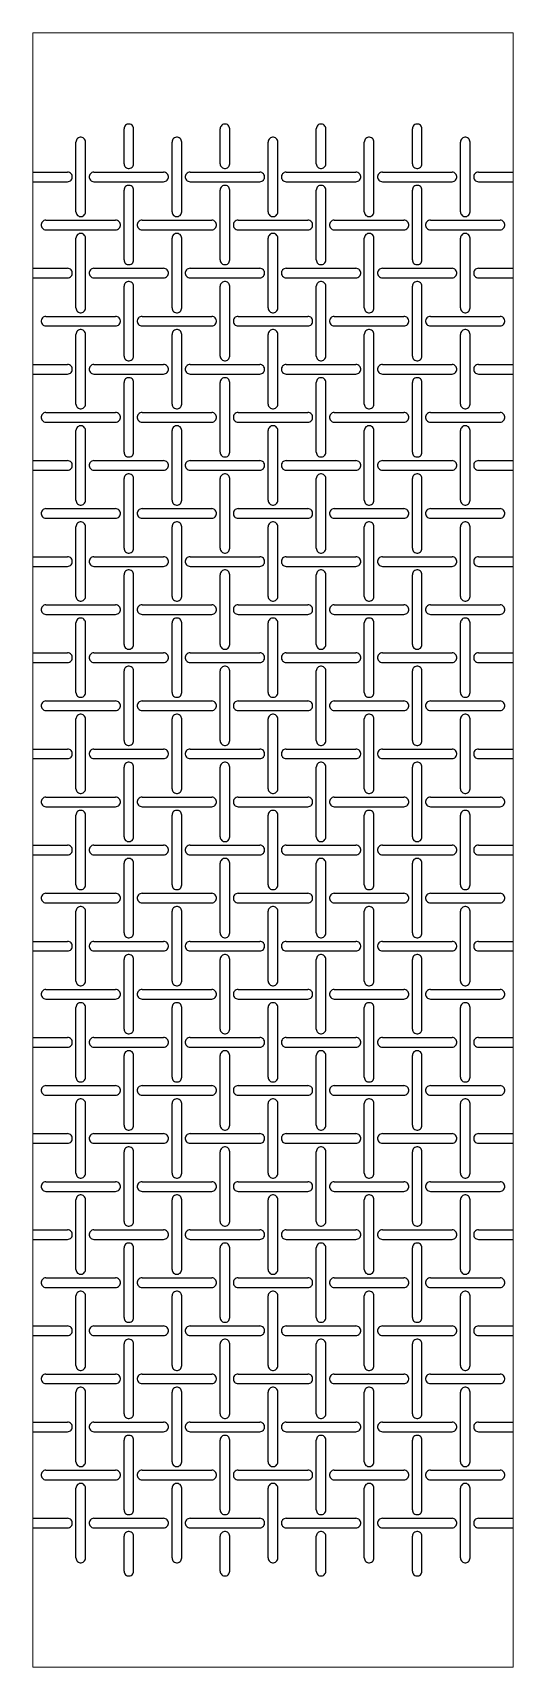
# Model space of a CAD drawing. Header units: metres. Extents: x 0 to 100, y -20 to 320.
import ezdxf

# ---------------------------------------------------------------- set-up
doc = ezdxf.new("R2010")
doc.units = ezdxf.units.M

msp = doc.modelspace()

# ---------------------------------------------------------------- linework, layer by layer
at = {"lineweight": 0}
for p, q in [((0, -20), (0, 320)), ((0, 320), (100, 320)), ((100, -20), (100, 320)), ((0, -20), (100, -20))]:
    msp.add_line(p, q, dxfattribs=at)
for p, q in [((19.02, 300.21), (19, 300)), ((19, 292.75), (19, 300)), ((19.09, 300.41), (19.02, 300.21)), ((19.19, 300.59), (19.09, 300.41)), ((19.33, 300.74), (19.19, 300.59)), ((19.5, 300.87), (19.33, 300.74)), ((19.69, 300.95), (19.5, 300.87)), ((19.9, 300.99), (19.69, 300.95)), ((20.1, 300.99), (19.9, 300.99)), ((20.31, 300.95), (20.1, 300.99)), ((20.5, 300.87), (20.31, 300.95)), ((20.67, 300.74), (20.5, 300.87)), ((20.81, 300.59), (20.67, 300.74)), ((20.91, 300.41), (20.81, 300.59)), ((20.98, 300.21), (20.91, 300.41)), ((21, 300), (20.98, 300.21)), ((21, 292.75), (21, 300)), ((39.02, 300.21), (39, 300)), ((39, 292.75), (39, 300)), ((39.09, 300.41), (39.02, 300.21)), ((39.19, 300.59), (39.09, 300.41)), ((39.33, 300.74), (39.19, 300.59)), ((39.5, 300.87), (39.33, 300.74)), ((39.69, 300.95), (39.5, 300.87)), ((39.9, 300.99), (39.69, 300.95)), ((40.1, 300.99), (39.9, 300.99)), ((40.31, 300.95), (40.1, 300.99)), ((40.5, 300.87), (40.31, 300.95)), ((40.67, 300.74), (40.5, 300.87)), ((40.81, 300.59), (40.67, 300.74)), ((40.91, 300.41), (40.81, 300.59)), ((40.98, 300.21), (40.91, 300.41)), ((41, 300), (40.98, 300.21)), ((41, 292.75), (41, 300)), ((59.02, 300.21), (59, 300)), ((59, 292.75), (59, 300)), ((59.09, 300.41), (59.02, 300.21)), ((59.19, 300.59), (59.09, 300.41)), ((59.33, 300.74), (59.19, 300.59)), ((59.5, 300.87), (59.33, 300.74)), ((59.69, 300.95), (59.5, 300.87)), ((59.9, 300.99), (59.69, 300.95)), ((60.1, 300.99), (59.9, 300.99)), ((60.31, 300.95), (60.1, 300.99)), ((60.5, 300.87), (60.31, 300.95)), ((60.67, 300.74), (60.5, 300.87)), ((60.81, 300.59), (60.67, 300.74)), ((60.91, 300.41), (60.81, 300.59)), ((60.98, 300.21), (60.91, 300.41)), ((61, 300), (60.98, 300.21)), ((61, 292.75), (61, 300)), ((79.02, 300.21), (79, 300)), ((79, 292.75), (79, 300)), ((79.09, 300.41), (79.02, 300.21)), ((79.19, 300.59), (79.09, 300.41)), ((79.33, 300.74), (79.19, 300.59)), ((79.5, 300.87), (79.33, 300.74)), ((79.69, 300.95), (79.5, 300.87)), ((79.9, 300.99), (79.69, 300.95)), ((80.1, 300.99), (79.9, 300.99)), ((80.31, 300.95), (80.1, 300.99)), ((80.5, 300.87), (80.31, 300.95)), ((80.67, 300.74), (80.5, 300.87)), ((80.81, 300.59), (80.67, 300.74)), ((80.91, 300.41), (80.81, 300.59)), ((80.98, 300.21), (80.91, 300.41)), ((81, 300), (80.98, 300.21)), ((81, 292.75), (81, 300)), ((9.02, 297.46), (9, 297.25)), ((9, 282.75), (9, 297.25)), ((9.09, 297.66), (9.02, 297.46)), ((9.19, 297.84), (9.09, 297.66)), ((9.33, 297.99), (9.19, 297.84)), ((9.5, 298.12), (9.33, 297.99)), ((9.69, 298.2), (9.5, 298.12)), ((9.9, 298.24), (9.69, 298.2)), ((10.1, 298.24), (9.9, 298.24)), ((10.31, 298.2), (10.1, 298.24)), ((10.5, 298.12), (10.31, 298.2)), ((10.67, 297.99), (10.5, 298.12)), ((10.81, 297.84), (10.67, 297.99)), ((10.91, 297.66), (10.81, 297.84)), ((10.98, 297.46), (10.91, 297.66)), ((11, 297.25), (10.98, 297.46)), ((11, 282.75), (11, 297.25)), ((29.02, 297.46), (29, 297.25)), ((29, 282.75), (29, 297.25)), ((29.09, 297.66), (29.02, 297.46)), ((29.19, 297.84), (29.09, 297.66)), ((29.33, 297.99), (29.19, 297.84)), ((29.5, 298.12), (29.33, 297.99)), ((29.69, 298.2), (29.5, 298.12)), ((29.9, 298.24), (29.69, 298.2)), ((30.1, 298.24), (29.9, 298.24)), ((30.31, 298.2), (30.1, 298.24)), ((30.5, 298.12), (30.31, 298.2)), ((30.67, 297.99), (30.5, 298.12)), ((30.81, 297.84), (30.67, 297.99)), ((30.91, 297.66), (30.81, 297.84)), ((30.98, 297.46), (30.91, 297.66)), ((31, 297.25), (30.98, 297.46)), ((31, 282.75), (31, 297.25)), ((49.02, 297.46), (49, 297.25)), ((49, 282.75), (49, 297.25)), ((49.09, 297.66), (49.02, 297.46)), ((49.19, 297.84), (49.09, 297.66)), ((49.33, 297.99), (49.19, 297.84)), ((49.5, 298.12), (49.33, 297.99)), ((49.69, 298.2), (49.5, 298.12)), ((49.9, 298.24), (49.69, 298.2)), ((50.1, 298.24), (49.9, 298.24)), ((50.31, 298.2), (50.1, 298.24)), ((50.5, 298.12), (50.31, 298.2)), ((50.67, 297.99), (50.5, 298.12)), ((50.81, 297.84), (50.67, 297.99)), ((50.91, 297.66), (50.81, 297.84)), ((50.98, 297.46), (50.91, 297.66)), ((51, 297.25), (50.98, 297.46)), ((51, 282.75), (51, 297.25)), ((69.02, 297.46), (69, 297.25)), ((69, 282.75), (69, 297.25)), ((69.09, 297.66), (69.02, 297.46)), ((69.19, 297.84), (69.09, 297.66)), ((69.33, 297.99), (69.19, 297.84)), ((69.5, 298.12), (69.33, 297.99)), ((69.69, 298.2), (69.5, 298.12)), ((69.9, 298.24), (69.69, 298.2)), ((70.1, 298.24), (69.9, 298.24)), ((70.31, 298.2), (70.1, 298.24)), ((70.5, 298.12), (70.31, 298.2)), ((70.67, 297.99), (70.5, 298.12)), ((70.81, 297.84), (70.67, 297.99)), ((70.91, 297.66), (70.81, 297.84)), ((70.98, 297.46), (70.91, 297.66)), ((71, 297.25), (70.98, 297.46)), ((71, 282.75), (71, 297.25)), ((89.02, 297.46), (89, 297.25)), ((89, 282.75), (89, 297.25)), ((89.09, 297.66), (89.02, 297.46)), ((89.19, 297.84), (89.09, 297.66)), ((89.33, 297.99), (89.19, 297.84)), ((89.5, 298.12), (89.33, 297.99)), ((89.69, 298.2), (89.5, 298.12)), ((89.9, 298.24), (89.69, 298.2)), ((90.1, 298.24), (89.9, 298.24)), ((90.31, 298.2), (90.1, 298.24)), ((90.5, 298.12), (90.31, 298.2)), ((90.67, 297.99), (90.5, 298.12)), ((90.81, 297.84), (90.67, 297.99)), ((90.91, 297.66), (90.81, 297.84)), ((90.98, 297.46), (90.91, 297.66)), ((91, 297.25), (90.98, 297.46)), ((91, 282.75), (91, 297.25)), ((19, 292.75), (19.02, 292.54)), ((19.02, 292.54), (19.09, 292.34)), ((20.91, 292.34), (20.98, 292.54)), ((20.98, 292.54), (21, 292.75)), ((39, 292.75), (39.02, 292.54)), ((39.02, 292.54), (39.09, 292.34)), ((40.91, 292.34), (40.98, 292.54)), ((40.98, 292.54), (41, 292.75)), ((59, 292.75), (59.02, 292.54)), ((59.02, 292.54), (59.09, 292.34)), ((60.91, 292.34), (60.98, 292.54)), ((60.98, 292.54), (61, 292.75)), ((79, 292.75), (79.02, 292.54)), ((79.02, 292.54), (79.09, 292.34)), ((80.91, 292.34), (80.98, 292.54)), ((80.98, 292.54), (81, 292.75)), ((0, 291), (7.25, 291)), ((0, 289), (7.25, 289)), ((7.46, 290.98), (7.25, 291)), ((7.25, 289), (7.46, 289.02)), ((7.66, 290.91), (7.46, 290.98)), ((7.46, 289.02), (7.66, 289.09)), ((7.84, 290.81), (7.66, 290.91)), ((7.66, 289.09), (7.84, 289.19)), ((7.99, 290.67), (7.84, 290.81)), ((7.84, 289.19), (7.99, 289.33)), ((8.12, 290.5), (7.99, 290.67)), ((7.99, 289.33), (8.12, 289.5)), ((8.2, 290.31), (8.12, 290.5)), ((8.12, 289.5), (8.2, 289.69)), ((8.24, 290.1), (8.2, 290.31)), ((8.2, 289.69), (8.24, 289.9)), ((8.24, 289.9), (8.24, 290.1)), ((11.8, 290.31), (11.76, 290.1)), ((11.76, 290.1), (11.76, 289.9)), ((11.76, 289.9), (11.8, 289.69)), ((11.88, 290.5), (11.8, 290.31)), ((11.8, 289.69), (11.88, 289.5)), ((12.01, 290.67), (11.88, 290.5)), ((11.88, 289.5), (12.01, 289.33)), ((12.16, 290.81), (12.01, 290.67)), ((12.01, 289.33), (12.16, 289.19)), ((12.34, 290.91), (12.16, 290.81)), ((12.16, 289.19), (12.34, 289.09)), ((12.54, 290.98), (12.34, 290.91)), ((12.34, 289.09), (12.54, 289.02)), ((12.75, 291), (12.54, 290.98)), ((12.54, 289.02), (12.75, 289)), ((12.75, 291), (27.25, 291)), ((12.75, 289), (27.25, 289)), ((19.09, 292.34), (19.19, 292.16)), ((19.19, 292.16), (19.33, 292.01)), ((19.33, 292.01), (19.5, 291.88)), ((19.5, 291.88), (19.69, 291.8)), ((19.69, 291.8), (19.9, 291.76)), ((19.9, 291.76), (20.1, 291.76)), ((20.1, 291.76), (20.31, 291.8)), ((20.31, 291.8), (20.5, 291.88)), ((20.5, 291.88), (20.67, 292.01)), ((20.67, 292.01), (20.81, 292.16)), ((20.81, 292.16), (20.91, 292.34)), ((27.46, 290.98), (27.25, 291)), ((27.25, 289), (27.46, 289.02)), ((27.66, 290.91), (27.46, 290.98)), ((27.46, 289.02), (27.66, 289.09)), ((27.84, 290.81), (27.66, 290.91)), ((27.66, 289.09), (27.84, 289.19)), ((27.99, 290.67), (27.84, 290.81)), ((27.84, 289.19), (27.99, 289.33)), ((28.12, 290.5), (27.99, 290.67)), ((27.99, 289.33), (28.12, 289.5)), ((28.2, 290.31), (28.12, 290.5)), ((28.12, 289.5), (28.2, 289.69)), ((28.24, 290.1), (28.2, 290.31)), ((28.2, 289.69), (28.24, 289.9)), ((28.24, 289.9), (28.24, 290.1)), ((31.8, 290.31), (31.76, 290.1)), ((31.76, 290.1), (31.76, 289.9)), ((31.76, 289.9), (31.8, 289.69)), ((31.88, 290.5), (31.8, 290.31)), ((31.8, 289.69), (31.88, 289.5)), ((32.01, 290.67), (31.88, 290.5)), ((31.88, 289.5), (32.01, 289.33)), ((32.16, 290.81), (32.01, 290.67)), ((32.01, 289.33), (32.16, 289.19)), ((32.34, 290.91), (32.16, 290.81)), ((32.16, 289.19), (32.34, 289.09)), ((32.54, 290.98), (32.34, 290.91)), ((32.34, 289.09), (32.54, 289.02)), ((32.75, 291), (32.54, 290.98)), ((32.54, 289.02), (32.75, 289)), ((32.75, 291), (47.25, 291)), ((32.75, 289), (47.25, 289)), ((39.09, 292.34), (39.19, 292.16)), ((39.19, 292.16), (39.33, 292.01)), ((39.33, 292.01), (39.5, 291.88)), ((39.5, 291.88), (39.69, 291.8)), ((39.69, 291.8), (39.9, 291.76)), ((39.9, 291.76), (40.1, 291.76)), ((40.1, 291.76), (40.31, 291.8)), ((40.31, 291.8), (40.5, 291.88)), ((40.5, 291.88), (40.67, 292.01)), ((40.67, 292.01), (40.81, 292.16)), ((40.81, 292.16), (40.91, 292.34)), ((47.46, 290.98), (47.25, 291)), ((47.25, 289), (47.46, 289.02)), ((47.66, 290.91), (47.46, 290.98)), ((47.46, 289.02), (47.66, 289.09)), ((47.84, 290.81), (47.66, 290.91)), ((47.66, 289.09), (47.84, 289.19)), ((47.99, 290.67), (47.84, 290.81)), ((47.84, 289.19), (47.99, 289.33)), ((48.12, 290.5), (47.99, 290.67)), ((47.99, 289.33), (48.12, 289.5)), ((48.2, 290.31), (48.12, 290.5)), ((48.12, 289.5), (48.2, 289.69)), ((48.24, 290.1), (48.2, 290.31)), ((48.2, 289.69), (48.24, 289.9)), ((48.24, 289.9), (48.24, 290.1)), ((51.8, 290.31), (51.76, 290.1)), ((51.76, 290.1), (51.76, 289.9)), ((51.76, 289.9), (51.8, 289.69)), ((51.88, 290.5), (51.8, 290.31)), ((51.8, 289.69), (51.88, 289.5)), ((52.01, 290.67), (51.88, 290.5)), ((51.88, 289.5), (52.01, 289.33)), ((52.16, 290.81), (52.01, 290.67)), ((52.01, 289.33), (52.16, 289.19)), ((52.34, 290.91), (52.16, 290.81)), ((52.16, 289.19), (52.34, 289.09)), ((52.54, 290.98), (52.34, 290.91)), ((52.34, 289.09), (52.54, 289.02)), ((52.75, 291), (52.54, 290.98)), ((52.54, 289.02), (52.75, 289)), ((52.75, 291), (67.25, 291)), ((52.75, 289), (67.25, 289)), ((59.09, 292.34), (59.19, 292.16)), ((59.19, 292.16), (59.33, 292.01)), ((59.33, 292.01), (59.5, 291.88)), ((59.5, 291.88), (59.69, 291.8)), ((59.69, 291.8), (59.9, 291.76)), ((59.9, 291.76), (60.1, 291.76)), ((60.1, 291.76), (60.31, 291.8)), ((60.31, 291.8), (60.5, 291.88)), ((60.5, 291.88), (60.67, 292.01)), ((60.67, 292.01), (60.81, 292.16)), ((60.81, 292.16), (60.91, 292.34)), ((67.46, 290.98), (67.25, 291)), ((67.25, 289), (67.46, 289.02)), ((67.66, 290.91), (67.46, 290.98)), ((67.46, 289.02), (67.66, 289.09)), ((67.84, 290.81), (67.66, 290.91)), ((67.66, 289.09), (67.84, 289.19)), ((67.99, 290.67), (67.84, 290.81)), ((67.84, 289.19), (67.99, 289.33)), ((68.12, 290.5), (67.99, 290.67)), ((67.99, 289.33), (68.12, 289.5)), ((68.2, 290.31), (68.12, 290.5)), ((68.12, 289.5), (68.2, 289.69)), ((68.24, 290.1), (68.2, 290.31)), ((68.2, 289.69), (68.24, 289.9)), ((68.24, 289.9), (68.24, 290.1)), ((71.8, 290.31), (71.76, 290.1)), ((71.76, 290.1), (71.76, 289.9)), ((71.76, 289.9), (71.8, 289.69)), ((71.88, 290.5), (71.8, 290.31)), ((71.8, 289.69), (71.88, 289.5)), ((72.01, 290.67), (71.88, 290.5)), ((71.88, 289.5), (72.01, 289.33)), ((72.16, 290.81), (72.01, 290.67)), ((72.01, 289.33), (72.16, 289.19)), ((72.34, 290.91), (72.16, 290.81)), ((72.16, 289.19), (72.34, 289.09)), ((72.54, 290.98), (72.34, 290.91)), ((72.34, 289.09), (72.54, 289.02)), ((72.75, 291), (72.54, 290.98)), ((72.54, 289.02), (72.75, 289)), ((72.75, 291), (87.25, 291)), ((72.75, 289), (87.25, 289)), ((79.09, 292.34), (79.19, 292.16)), ((79.19, 292.16), (79.33, 292.01)), ((79.33, 292.01), (79.5, 291.88)), ((79.5, 291.88), (79.69, 291.8)), ((79.69, 291.8), (79.9, 291.76)), ((79.9, 291.76), (80.1, 291.76)), ((80.1, 291.76), (80.31, 291.8)), ((80.31, 291.8), (80.5, 291.88)), ((80.5, 291.88), (80.67, 292.01)), ((80.67, 292.01), (80.81, 292.16)), ((80.81, 292.16), (80.91, 292.34)), ((87.46, 290.98), (87.25, 291)), ((87.25, 289), (87.46, 289.02)), ((87.66, 290.91), (87.46, 290.98)), ((87.46, 289.02), (87.66, 289.09)), ((87.84, 290.81), (87.66, 290.91)), ((87.66, 289.09), (87.84, 289.19)), ((87.99, 290.67), (87.84, 290.81)), ((87.84, 289.19), (87.99, 289.33)), ((88.12, 290.5), (87.99, 290.67)), ((87.99, 289.33), (88.12, 289.5)), ((88.2, 290.31), (88.12, 290.5)), ((88.12, 289.5), (88.2, 289.69)), ((88.24, 290.1), (88.2, 290.31)), ((88.2, 289.69), (88.24, 289.9)), ((88.24, 289.9), (88.24, 290.1)), ((91.8, 290.31), (91.76, 290.1)), ((91.76, 290.1), (91.76, 289.9)), ((91.76, 289.9), (91.8, 289.69)), ((91.88, 290.5), (91.8, 290.31)), ((91.8, 289.69), (91.88, 289.5)), ((92.01, 290.67), (91.88, 290.5)), ((91.88, 289.5), (92.01, 289.33)), ((92.16, 290.81), (92.01, 290.67)), ((92.01, 289.33), (92.16, 289.19)), ((92.34, 290.91), (92.16, 290.81)), ((92.16, 289.19), (92.34, 289.09)), ((92.54, 290.98), (92.34, 290.91)), ((92.34, 289.09), (92.54, 289.02)), ((92.75, 291), (92.54, 290.98)), ((92.54, 289.02), (92.75, 289)), ((92.75, 291), (100, 291)), ((92.75, 289), (100, 289)), ((19.02, 287.46), (19, 287.25)), ((19, 272.75), (19, 287.25)), ((19.09, 287.66), (19.02, 287.46)), ((19.19, 287.84), (19.09, 287.66)), ((19.33, 287.99), (19.19, 287.84)), ((19.5, 288.12), (19.33, 287.99)), ((19.69, 288.2), (19.5, 288.12)), ((19.9, 288.24), (19.69, 288.2)), ((20.1, 288.24), (19.9, 288.24)), ((20.31, 288.2), (20.1, 288.24)), ((20.5, 288.12), (20.31, 288.2)), ((20.67, 287.99), (20.5, 288.12)), ((20.81, 287.84), (20.67, 287.99)), ((20.91, 287.66), (20.81, 287.84)), ((20.98, 287.46), (20.91, 287.66)), ((21, 287.25), (20.98, 287.46)), ((21, 272.75), (21, 287.25)), ((39.02, 287.46), (39, 287.25)), ((39, 272.75), (39, 287.25)), ((39.09, 287.66), (39.02, 287.46)), ((39.19, 287.84), (39.09, 287.66)), ((39.33, 287.99), (39.19, 287.84)), ((39.5, 288.12), (39.33, 287.99)), ((39.69, 288.2), (39.5, 288.12)), ((39.9, 288.24), (39.69, 288.2)), ((40.1, 288.24), (39.9, 288.24)), ((40.31, 288.2), (40.1, 288.24)), ((40.5, 288.12), (40.31, 288.2)), ((40.67, 287.99), (40.5, 288.12)), ((40.81, 287.84), (40.67, 287.99)), ((40.91, 287.66), (40.81, 287.84)), ((40.98, 287.46), (40.91, 287.66)), ((41, 287.25), (40.98, 287.46)), ((41, 272.75), (41, 287.25)), ((59.02, 287.46), (59, 287.25)), ((59, 272.75), (59, 287.25)), ((59.09, 287.66), (59.02, 287.46)), ((59.19, 287.84), (59.09, 287.66)), ((59.33, 287.99), (59.19, 287.84)), ((59.5, 288.12), (59.33, 287.99)), ((59.69, 288.2), (59.5, 288.12)), ((59.9, 288.24), (59.69, 288.2)), ((60.1, 288.24), (59.9, 288.24)), ((60.31, 288.2), (60.1, 288.24)), ((60.5, 288.12), (60.31, 288.2)), ((60.67, 287.99), (60.5, 288.12)), ((60.81, 287.84), (60.67, 287.99)), ((60.91, 287.66), (60.81, 287.84)), ((60.98, 287.46), (60.91, 287.66)), ((61, 287.25), (60.98, 287.46)), ((61, 272.75), (61, 287.25)), ((79.02, 287.46), (79, 287.25)), ((79, 272.75), (79, 287.25)), ((79.09, 287.66), (79.02, 287.46)), ((79.19, 287.84), (79.09, 287.66)), ((79.33, 287.99), (79.19, 287.84)), ((79.5, 288.12), (79.33, 287.99)), ((79.69, 288.2), (79.5, 288.12)), ((79.9, 288.24), (79.69, 288.2)), ((80.1, 288.24), (79.9, 288.24)), ((80.31, 288.2), (80.1, 288.24)), ((80.5, 288.12), (80.31, 288.2)), ((80.67, 287.99), (80.5, 288.12)), ((80.81, 287.84), (80.67, 287.99)), ((80.91, 287.66), (80.81, 287.84)), ((80.98, 287.46), (80.91, 287.66)), ((81, 287.25), (80.98, 287.46)), ((81, 272.75), (81, 287.25)), ((9, 282.75), (9.02, 282.54)), ((9.02, 282.54), (9.09, 282.34)), ((9.09, 282.34), (9.19, 282.16)), ((10.81, 282.16), (10.91, 282.34)), ((10.91, 282.34), (10.98, 282.54)), ((10.98, 282.54), (11, 282.75)), ((29, 282.75), (29.02, 282.54)), ((29.02, 282.54), (29.09, 282.34)), ((29.09, 282.34), (29.19, 282.16)), ((30.81, 282.16), (30.91, 282.34)), ((30.91, 282.34), (30.98, 282.54)), ((30.98, 282.54), (31, 282.75)), ((49, 282.75), (49.02, 282.54)), ((49.02, 282.54), (49.09, 282.34)), ((49.09, 282.34), (49.19, 282.16)), ((50.81, 282.16), (50.91, 282.34)), ((50.91, 282.34), (50.98, 282.54)), ((50.98, 282.54), (51, 282.75)), ((69, 282.75), (69.02, 282.54)), ((69.02, 282.54), (69.09, 282.34)), ((69.09, 282.34), (69.19, 282.16)), ((70.81, 282.16), (70.91, 282.34)), ((70.91, 282.34), (70.98, 282.54)), ((70.98, 282.54), (71, 282.75)), ((89, 282.75), (89.02, 282.54)), ((89.02, 282.54), (89.09, 282.34)), ((89.09, 282.34), (89.19, 282.16)), ((90.81, 282.16), (90.91, 282.34)), ((90.91, 282.34), (90.98, 282.54)), ((90.98, 282.54), (91, 282.75)), ((1.8, 280.31), (1.76, 280.1)), ((1.76, 280.1), (1.76, 279.9)), ((1.76, 279.9), (1.8, 279.69)), ((1.88, 280.5), (1.8, 280.31)), ((1.8, 279.69), (1.88, 279.5)), ((2.01, 280.67), (1.88, 280.5)), ((1.88, 279.5), (2.01, 279.33)), ((2.16, 280.81), (2.01, 280.67)), ((2.01, 279.33), (2.16, 279.19)), ((2.34, 280.91), (2.16, 280.81)), ((2.16, 279.19), (2.34, 279.09)), ((2.54, 280.98), (2.34, 280.91)), ((2.34, 279.09), (2.54, 279.02)), ((2.75, 281), (2.54, 280.98)), ((2.54, 279.02), (2.75, 279)), ((2.75, 281), (17.25, 281)), ((2.75, 279), (17.25, 279)), ((9.19, 282.16), (9.33, 282.01)), ((9.33, 282.01), (9.5, 281.88)), ((9.5, 281.88), (9.69, 281.8)), ((9.69, 281.8), (9.9, 281.76)), ((9.9, 281.76), (10.1, 281.76)), ((10.1, 281.76), (10.31, 281.8)), ((10.31, 281.8), (10.5, 281.88)), ((10.5, 281.88), (10.67, 282.01)), ((10.67, 282.01), (10.81, 282.16)), ((17.46, 280.98), (17.25, 281)), ((17.25, 279), (17.46, 279.02)), ((17.66, 280.91), (17.46, 280.98)), ((17.46, 279.02), (17.66, 279.09)), ((17.84, 280.81), (17.66, 280.91)), ((17.66, 279.09), (17.84, 279.19)), ((17.99, 280.67), (17.84, 280.81)), ((17.84, 279.19), (17.99, 279.33)), ((18.12, 280.5), (17.99, 280.67)), ((17.99, 279.33), (18.12, 279.5)), ((18.2, 280.31), (18.12, 280.5)), ((18.12, 279.5), (18.2, 279.69)), ((18.24, 280.1), (18.2, 280.31)), ((18.2, 279.69), (18.24, 279.9)), ((18.24, 279.9), (18.24, 280.1)), ((21.8, 280.31), (21.76, 280.1)), ((21.76, 280.1), (21.76, 279.9)), ((21.76, 279.9), (21.8, 279.69)), ((21.88, 280.5), (21.8, 280.31)), ((21.8, 279.69), (21.88, 279.5)), ((22.01, 280.67), (21.88, 280.5)), ((21.88, 279.5), (22.01, 279.33)), ((22.16, 280.81), (22.01, 280.67)), ((22.01, 279.33), (22.16, 279.19)), ((22.34, 280.91), (22.16, 280.81)), ((22.16, 279.19), (22.34, 279.09)), ((22.54, 280.98), (22.34, 280.91)), ((22.34, 279.09), (22.54, 279.02)), ((22.75, 281), (22.54, 280.98)), ((22.54, 279.02), (22.75, 279)), ((22.75, 281), (37.25, 281)), ((22.75, 279), (37.25, 279)), ((29.19, 282.16), (29.33, 282.01)), ((29.33, 282.01), (29.5, 281.88)), ((29.5, 281.88), (29.69, 281.8)), ((29.69, 281.8), (29.9, 281.76)), ((29.9, 281.76), (30.1, 281.76)), ((30.1, 281.76), (30.31, 281.8)), ((30.31, 281.8), (30.5, 281.88)), ((30.5, 281.88), (30.67, 282.01)), ((30.67, 282.01), (30.81, 282.16)), ((37.46, 280.98), (37.25, 281)), ((37.25, 279), (37.46, 279.02)), ((37.66, 280.91), (37.46, 280.98)), ((37.46, 279.02), (37.66, 279.09)), ((37.84, 280.81), (37.66, 280.91)), ((37.66, 279.09), (37.84, 279.19)), ((37.99, 280.67), (37.84, 280.81)), ((37.84, 279.19), (37.99, 279.33)), ((38.12, 280.5), (37.99, 280.67)), ((37.99, 279.33), (38.12, 279.5)), ((38.2, 280.31), (38.12, 280.5)), ((38.12, 279.5), (38.2, 279.69)), ((38.24, 280.1), (38.2, 280.31)), ((38.2, 279.69), (38.24, 279.9)), ((38.24, 279.9), (38.24, 280.1)), ((41.8, 280.31), (41.76, 280.1)), ((41.76, 280.1), (41.76, 279.9)), ((41.76, 279.9), (41.8, 279.69)), ((41.88, 280.5), (41.8, 280.31)), ((41.8, 279.69), (41.88, 279.5)), ((42.01, 280.67), (41.88, 280.5)), ((41.88, 279.5), (42.01, 279.33)), ((42.16, 280.81), (42.01, 280.67)), ((42.01, 279.33), (42.16, 279.19)), ((42.34, 280.91), (42.16, 280.81)), ((42.16, 279.19), (42.34, 279.09)), ((42.54, 280.98), (42.34, 280.91)), ((42.34, 279.09), (42.54, 279.02)), ((42.75, 281), (42.54, 280.98)), ((42.54, 279.02), (42.75, 279)), ((42.75, 281), (57.25, 281)), ((42.75, 279), (57.25, 279)), ((49.19, 282.16), (49.33, 282.01)), ((49.33, 282.01), (49.5, 281.88)), ((49.5, 281.88), (49.69, 281.8)), ((49.69, 281.8), (49.9, 281.76)), ((49.9, 281.76), (50.1, 281.76)), ((50.1, 281.76), (50.31, 281.8)), ((50.31, 281.8), (50.5, 281.88)), ((50.5, 281.88), (50.67, 282.01)), ((50.67, 282.01), (50.81, 282.16)), ((57.46, 280.98), (57.25, 281)), ((57.25, 279), (57.46, 279.02)), ((57.66, 280.91), (57.46, 280.98)), ((57.46, 279.02), (57.66, 279.09)), ((57.84, 280.81), (57.66, 280.91)), ((57.66, 279.09), (57.84, 279.19)), ((57.99, 280.67), (57.84, 280.81)), ((57.84, 279.19), (57.99, 279.33)), ((58.12, 280.5), (57.99, 280.67)), ((57.99, 279.33), (58.12, 279.5)), ((58.2, 280.31), (58.12, 280.5)), ((58.12, 279.5), (58.2, 279.69)), ((58.24, 280.1), (58.2, 280.31)), ((58.2, 279.69), (58.24, 279.9)), ((58.24, 279.9), (58.24, 280.1)), ((61.8, 280.31), (61.76, 280.1)), ((61.76, 280.1), (61.76, 279.9)), ((61.76, 279.9), (61.8, 279.69)), ((61.88, 280.5), (61.8, 280.31)), ((61.8, 279.69), (61.88, 279.5)), ((62.01, 280.67), (61.88, 280.5)), ((61.88, 279.5), (62.01, 279.33)), ((62.16, 280.81), (62.01, 280.67)), ((62.01, 279.33), (62.16, 279.19)), ((62.34, 280.91), (62.16, 280.81)), ((62.16, 279.19), (62.34, 279.09)), ((62.54, 280.98), (62.34, 280.91)), ((62.34, 279.09), (62.54, 279.02)), ((62.75, 281), (62.54, 280.98)), ((62.54, 279.02), (62.75, 279)), ((62.75, 281), (77.25, 281)), ((62.75, 279), (77.25, 279)), ((69.19, 282.16), (69.33, 282.01)), ((69.33, 282.01), (69.5, 281.88)), ((69.5, 281.88), (69.69, 281.8)), ((69.69, 281.8), (69.9, 281.76)), ((69.9, 281.76), (70.1, 281.76)), ((70.1, 281.76), (70.31, 281.8)), ((70.31, 281.8), (70.5, 281.88)), ((70.5, 281.88), (70.67, 282.01)), ((70.67, 282.01), (70.81, 282.16)), ((77.46, 280.98), (77.25, 281)), ((77.25, 279), (77.46, 279.02)), ((77.66, 280.91), (77.46, 280.98)), ((77.46, 279.02), (77.66, 279.09)), ((77.84, 280.81), (77.66, 280.91)), ((77.66, 279.09), (77.84, 279.19)), ((77.99, 280.67), (77.84, 280.81)), ((77.84, 279.19), (77.99, 279.33)), ((78.12, 280.5), (77.99, 280.67)), ((77.99, 279.33), (78.12, 279.5)), ((78.2, 280.31), (78.12, 280.5)), ((78.12, 279.5), (78.2, 279.69)), ((78.24, 280.1), (78.2, 280.31)), ((78.2, 279.69), (78.24, 279.9)), ((78.24, 279.9), (78.24, 280.1)), ((81.8, 280.31), (81.76, 280.1)), ((81.76, 280.1), (81.76, 279.9)), ((81.76, 279.9), (81.8, 279.69)), ((81.88, 280.5), (81.8, 280.31)), ((81.8, 279.69), (81.88, 279.5)), ((82.01, 280.67), (81.88, 280.5)), ((81.88, 279.5), (82.01, 279.33)), ((82.16, 280.81), (82.01, 280.67)), ((82.01, 279.33), (82.16, 279.19)), ((82.34, 280.91), (82.16, 280.81)), ((82.16, 279.19), (82.34, 279.09)), ((82.54, 280.98), (82.34, 280.91)), ((82.34, 279.09), (82.54, 279.02)), ((82.75, 281), (82.54, 280.98)), ((82.54, 279.02), (82.75, 279)), ((82.75, 281), (97.25, 281)), ((82.75, 279), (97.25, 279)), ((89.19, 282.16), (89.33, 282.01)), ((89.33, 282.01), (89.5, 281.88)), ((89.5, 281.88), (89.69, 281.8)), ((89.69, 281.8), (89.9, 281.76)), ((89.9, 281.76), (90.1, 281.76)), ((90.1, 281.76), (90.31, 281.8)), ((90.31, 281.8), (90.5, 281.88)), ((90.5, 281.88), (90.67, 282.01)), ((90.67, 282.01), (90.81, 282.16)), ((97.46, 280.98), (97.25, 281)), ((97.25, 279), (97.46, 279.02)), ((97.66, 280.91), (97.46, 280.98)), ((97.46, 279.02), (97.66, 279.09)), ((97.84, 280.81), (97.66, 280.91)), ((97.66, 279.09), (97.84, 279.19)), ((97.99, 280.67), (97.84, 280.81)), ((97.84, 279.19), (97.99, 279.33)), ((98.12, 280.5), (97.99, 280.67)), ((97.99, 279.33), (98.12, 279.5)), ((98.2, 280.31), (98.12, 280.5)), ((98.12, 279.5), (98.2, 279.69)), ((98.24, 280.1), (98.2, 280.31)), ((98.2, 279.69), (98.24, 279.9)), ((98.24, 279.9), (98.24, 280.1)), ((9.02, 277.46), (9, 277.25)), ((9, 262.75), (9, 277.25)), ((9.09, 277.66), (9.02, 277.46)), ((9.19, 277.84), (9.09, 277.66)), ((9.33, 277.99), (9.19, 277.84)), ((9.5, 278.12), (9.33, 277.99)), ((9.69, 278.2), (9.5, 278.12)), ((9.9, 278.24), (9.69, 278.2)), ((10.1, 278.24), (9.9, 278.24)), ((10.31, 278.2), (10.1, 278.24)), ((10.5, 278.12), (10.31, 278.2)), ((10.67, 277.99), (10.5, 278.12)), ((10.81, 277.84), (10.67, 277.99)), ((10.91, 277.66), (10.81, 277.84)), ((10.98, 277.46), (10.91, 277.66)), ((11, 277.25), (10.98, 277.46)), ((11, 262.75), (11, 277.25)), ((29.02, 277.46), (29, 277.25)), ((29, 262.75), (29, 277.25)), ((29.09, 277.66), (29.02, 277.46)), ((29.19, 277.84), (29.09, 277.66)), ((29.33, 277.99), (29.19, 277.84)), ((29.5, 278.12), (29.33, 277.99)), ((29.69, 278.2), (29.5, 278.12)), ((29.9, 278.24), (29.69, 278.2)), ((30.1, 278.24), (29.9, 278.24)), ((30.31, 278.2), (30.1, 278.24)), ((30.5, 278.12), (30.31, 278.2)), ((30.67, 277.99), (30.5, 278.12)), ((30.81, 277.84), (30.67, 277.99)), ((30.91, 277.66), (30.81, 277.84)), ((30.98, 277.46), (30.91, 277.66)), ((31, 277.25), (30.98, 277.46)), ((31, 262.75), (31, 277.25)), ((49.02, 277.46), (49, 277.25)), ((49, 262.75), (49, 277.25)), ((49.09, 277.66), (49.02, 277.46)), ((49.19, 277.84), (49.09, 277.66)), ((49.33, 277.99), (49.19, 277.84)), ((49.5, 278.12), (49.33, 277.99)), ((49.69, 278.2), (49.5, 278.12)), ((49.9, 278.24), (49.69, 278.2)), ((50.1, 278.24), (49.9, 278.24)), ((50.31, 278.2), (50.1, 278.24)), ((50.5, 278.12), (50.31, 278.2)), ((50.67, 277.99), (50.5, 278.12)), ((50.81, 277.84), (50.67, 277.99)), ((50.91, 277.66), (50.81, 277.84)), ((50.98, 277.46), (50.91, 277.66)), ((51, 277.25), (50.98, 277.46)), ((51, 262.75), (51, 277.25)), ((69.02, 277.46), (69, 277.25)), ((69, 262.75), (69, 277.25)), ((69.09, 277.66), (69.02, 277.46)), ((69.19, 277.84), (69.09, 277.66)), ((69.33, 277.99), (69.19, 277.84)), ((69.5, 278.12), (69.33, 277.99)), ((69.69, 278.2), (69.5, 278.12)), ((69.9, 278.24), (69.69, 278.2)), ((70.1, 278.24), (69.9, 278.24)), ((70.31, 278.2), (70.1, 278.24)), ((70.5, 278.12), (70.31, 278.2)), ((70.67, 277.99), (70.5, 278.12)), ((70.81, 277.84), (70.67, 277.99)), ((70.91, 277.66), (70.81, 277.84)), ((70.98, 277.46), (70.91, 277.66)), ((71, 277.25), (70.98, 277.46)), ((71, 262.75), (71, 277.25)), ((89.02, 277.46), (89, 277.25)), ((89, 262.75), (89, 277.25)), ((89.09, 277.66), (89.02, 277.46)), ((89.19, 277.84), (89.09, 277.66)), ((89.33, 277.99), (89.19, 277.84)), ((89.5, 278.12), (89.33, 277.99)), ((89.69, 278.2), (89.5, 278.12)), ((89.9, 278.24), (89.69, 278.2)), ((90.1, 278.24), (89.9, 278.24)), ((90.31, 278.2), (90.1, 278.24)), ((90.5, 278.12), (90.31, 278.2)), ((90.67, 277.99), (90.5, 278.12)), ((90.81, 277.84), (90.67, 277.99)), ((90.91, 277.66), (90.81, 277.84)), ((90.98, 277.46), (90.91, 277.66)), ((91, 277.25), (90.98, 277.46)), ((91, 262.75), (91, 277.25)), ((19, 272.75), (19.02, 272.54)), ((19.02, 272.54), (19.09, 272.34)), ((19.09, 272.34), (19.19, 272.16)), ((19.19, 272.16), (19.33, 272.01)), ((19.33, 272.01), (19.5, 271.88)), ((20.5, 271.88), (20.67, 272.01)), ((20.67, 272.01), (20.81, 272.16)), ((20.81, 272.16), (20.91, 272.34)), ((20.91, 272.34), (20.98, 272.54)), ((20.98, 272.54), (21, 272.75)), ((39, 272.75), (39.02, 272.54)), ((39.02, 272.54), (39.09, 272.34)), ((39.09, 272.34), (39.19, 272.16)), ((39.19, 272.16), (39.33, 272.01)), ((39.33, 272.01), (39.5, 271.88)), ((40.5, 271.88), (40.67, 272.01)), ((40.67, 272.01), (40.81, 272.16)), ((40.81, 272.16), (40.91, 272.34)), ((40.91, 272.34), (40.98, 272.54)), ((40.98, 272.54), (41, 272.75)), ((59, 272.75), (59.02, 272.54)), ((59.02, 272.54), (59.09, 272.34)), ((59.09, 272.34), (59.19, 272.16)), ((59.19, 272.16), (59.33, 272.01)), ((59.33, 272.01), (59.5, 271.88)), ((60.5, 271.88), (60.67, 272.01)), ((60.67, 272.01), (60.81, 272.16)), ((60.81, 272.16), (60.91, 272.34)), ((60.91, 272.34), (60.98, 272.54)), ((60.98, 272.54), (61, 272.75)), ((79, 272.75), (79.02, 272.54)), ((79.02, 272.54), (79.09, 272.34)), ((79.09, 272.34), (79.19, 272.16)), ((79.19, 272.16), (79.33, 272.01)), ((79.33, 272.01), (79.5, 271.88)), ((80.5, 271.88), (80.67, 272.01)), ((80.67, 272.01), (80.81, 272.16)), ((80.81, 272.16), (80.91, 272.34)), ((80.91, 272.34), (80.98, 272.54)), ((80.98, 272.54), (81, 272.75)), ((0, 271), (7.25, 271)), ((0, 269), (7.25, 269)), ((7.46, 270.98), (7.25, 271)), ((7.25, 269), (7.46, 269.02)), ((7.66, 270.91), (7.46, 270.98)), ((7.46, 269.02), (7.66, 269.09)), ((7.84, 270.81), (7.66, 270.91)), ((7.66, 269.09), (7.84, 269.19)), ((7.99, 270.67), (7.84, 270.81)), ((7.84, 269.19), (7.99, 269.33)), ((8.12, 270.5), (7.99, 270.67)), ((7.99, 269.33), (8.12, 269.5)), ((8.2, 270.31), (8.12, 270.5)), ((8.12, 269.5), (8.2, 269.69)), ((8.24, 270.1), (8.2, 270.31)), ((8.2, 269.69), (8.24, 269.9)), ((8.24, 269.9), (8.24, 270.1)), ((11.8, 270.31), (11.76, 270.1)), ((11.76, 270.1), (11.76, 269.9)), ((11.76, 269.9), (11.8, 269.69)), ((11.88, 270.5), (11.8, 270.31)), ((11.8, 269.69), (11.88, 269.5)), ((12.01, 270.67), (11.88, 270.5)), ((11.88, 269.5), (12.01, 269.33)), ((12.16, 270.81), (12.01, 270.67)), ((12.01, 269.33), (12.16, 269.19)), ((12.34, 270.91), (12.16, 270.81)), ((12.16, 269.19), (12.34, 269.09)), ((12.54, 270.98), (12.34, 270.91)), ((12.34, 269.09), (12.54, 269.02)), ((12.75, 271), (12.54, 270.98)), ((12.54, 269.02), (12.75, 269)), ((12.75, 271), (27.25, 271)), ((12.75, 269), (27.25, 269)), ((19.5, 271.88), (19.69, 271.8)), ((19.69, 271.8), (19.9, 271.76)), ((19.9, 271.76), (20.1, 271.76)), ((20.1, 271.76), (20.31, 271.8)), ((20.31, 271.8), (20.5, 271.88)), ((27.46, 270.98), (27.25, 271)), ((27.25, 269), (27.46, 269.02)), ((27.66, 270.91), (27.46, 270.98)), ((27.46, 269.02), (27.66, 269.09)), ((27.84, 270.81), (27.66, 270.91)), ((27.66, 269.09), (27.84, 269.19)), ((27.99, 270.67), (27.84, 270.81)), ((27.84, 269.19), (27.99, 269.33)), ((28.12, 270.5), (27.99, 270.67)), ((27.99, 269.33), (28.12, 269.5)), ((28.2, 270.31), (28.12, 270.5)), ((28.12, 269.5), (28.2, 269.69)), ((28.24, 270.1), (28.2, 270.31)), ((28.2, 269.69), (28.24, 269.9)), ((28.24, 269.9), (28.24, 270.1)), ((31.8, 270.31), (31.76, 270.1)), ((31.76, 270.1), (31.76, 269.9)), ((31.76, 269.9), (31.8, 269.69)), ((31.88, 270.5), (31.8, 270.31)), ((31.8, 269.69), (31.88, 269.5)), ((32.01, 270.67), (31.88, 270.5)), ((31.88, 269.5), (32.01, 269.33)), ((32.16, 270.81), (32.01, 270.67)), ((32.01, 269.33), (32.16, 269.19)), ((32.34, 270.91), (32.16, 270.81)), ((32.16, 269.19), (32.34, 269.09)), ((32.54, 270.98), (32.34, 270.91)), ((32.34, 269.09), (32.54, 269.02)), ((32.75, 271), (32.54, 270.98)), ((32.54, 269.02), (32.75, 269)), ((32.75, 271), (47.25, 271)), ((32.75, 269), (47.25, 269)), ((39.5, 271.88), (39.69, 271.8)), ((39.69, 271.8), (39.9, 271.76)), ((39.9, 271.76), (40.1, 271.76)), ((40.1, 271.76), (40.31, 271.8)), ((40.31, 271.8), (40.5, 271.88)), ((47.46, 270.98), (47.25, 271)), ((47.25, 269), (47.46, 269.02)), ((47.66, 270.91), (47.46, 270.98)), ((47.46, 269.02), (47.66, 269.09)), ((47.84, 270.81), (47.66, 270.91)), ((47.66, 269.09), (47.84, 269.19)), ((47.99, 270.67), (47.84, 270.81)), ((47.84, 269.19), (47.99, 269.33)), ((48.12, 270.5), (47.99, 270.67)), ((47.99, 269.33), (48.12, 269.5)), ((48.2, 270.31), (48.12, 270.5)), ((48.12, 269.5), (48.2, 269.69)), ((48.24, 270.1), (48.2, 270.31)), ((48.2, 269.69), (48.24, 269.9)), ((48.24, 269.9), (48.24, 270.1)), ((51.8, 270.31), (51.76, 270.1)), ((51.76, 270.1), (51.76, 269.9)), ((51.76, 269.9), (51.8, 269.69)), ((51.88, 270.5), (51.8, 270.31)), ((51.8, 269.69), (51.88, 269.5)), ((52.01, 270.67), (51.88, 270.5)), ((51.88, 269.5), (52.01, 269.33)), ((52.16, 270.81), (52.01, 270.67)), ((52.01, 269.33), (52.16, 269.19)), ((52.34, 270.91), (52.16, 270.81)), ((52.16, 269.19), (52.34, 269.09)), ((52.54, 270.98), (52.34, 270.91)), ((52.34, 269.09), (52.54, 269.02)), ((52.75, 271), (52.54, 270.98)), ((52.54, 269.02), (52.75, 269)), ((52.75, 271), (67.25, 271)), ((52.75, 269), (67.25, 269)), ((59.5, 271.88), (59.69, 271.8)), ((59.69, 271.8), (59.9, 271.76)), ((59.9, 271.76), (60.1, 271.76)), ((60.1, 271.76), (60.31, 271.8)), ((60.31, 271.8), (60.5, 271.88)), ((67.46, 270.98), (67.25, 271)), ((67.25, 269), (67.46, 269.02)), ((67.66, 270.91), (67.46, 270.98)), ((67.46, 269.02), (67.66, 269.09)), ((67.84, 270.81), (67.66, 270.91)), ((67.66, 269.09), (67.84, 269.19)), ((67.99, 270.67), (67.84, 270.81)), ((67.84, 269.19), (67.99, 269.33)), ((68.12, 270.5), (67.99, 270.67)), ((67.99, 269.33), (68.12, 269.5)), ((68.2, 270.31), (68.12, 270.5)), ((68.12, 269.5), (68.2, 269.69)), ((68.24, 270.1), (68.2, 270.31)), ((68.2, 269.69), (68.24, 269.9)), ((68.24, 269.9), (68.24, 270.1)), ((71.8, 270.31), (71.76, 270.1)), ((71.76, 270.1), (71.76, 269.9)), ((71.76, 269.9), (71.8, 269.69)), ((71.88, 270.5), (71.8, 270.31)), ((71.8, 269.69), (71.88, 269.5)), ((72.01, 270.67), (71.88, 270.5)), ((71.88, 269.5), (72.01, 269.33)), ((72.16, 270.81), (72.01, 270.67)), ((72.01, 269.33), (72.16, 269.19)), ((72.34, 270.91), (72.16, 270.81)), ((72.16, 269.19), (72.34, 269.09)), ((72.54, 270.98), (72.34, 270.91)), ((72.34, 269.09), (72.54, 269.02)), ((72.75, 271), (72.54, 270.98)), ((72.54, 269.02), (72.75, 269)), ((72.75, 271), (87.25, 271)), ((72.75, 269), (87.25, 269)), ((79.5, 271.88), (79.69, 271.8)), ((79.69, 271.8), (79.9, 271.76)), ((79.9, 271.76), (80.1, 271.76)), ((80.1, 271.76), (80.31, 271.8)), ((80.31, 271.8), (80.5, 271.88)), ((87.46, 270.98), (87.25, 271)), ((87.25, 269), (87.46, 269.02)), ((87.66, 270.91), (87.46, 270.98)), ((87.46, 269.02), (87.66, 269.09)), ((87.84, 270.81), (87.66, 270.91)), ((87.66, 269.09), (87.84, 269.19)), ((87.99, 270.67), (87.84, 270.81)), ((87.84, 269.19), (87.99, 269.33)), ((88.12, 270.5), (87.99, 270.67)), ((87.99, 269.33), (88.12, 269.5)), ((88.2, 270.31), (88.12, 270.5)), ((88.12, 269.5), (88.2, 269.69)), ((88.24, 270.1), (88.2, 270.31)), ((88.2, 269.69), (88.24, 269.9)), ((88.24, 269.9), (88.24, 270.1)), ((91.8, 270.31), (91.76, 270.1)), ((91.76, 270.1), (91.76, 269.9)), ((91.76, 269.9), (91.8, 269.69)), ((91.88, 270.5), (91.8, 270.31)), ((91.8, 269.69), (91.88, 269.5)), ((92.01, 270.67), (91.88, 270.5)), ((91.88, 269.5), (92.01, 269.33)), ((92.16, 270.81), (92.01, 270.67)), ((92.01, 269.33), (92.16, 269.19)), ((92.34, 270.91), (92.16, 270.81)), ((92.16, 269.19), (92.34, 269.09)), ((92.54, 270.98), (92.34, 270.91)), ((92.34, 269.09), (92.54, 269.02)), ((92.75, 271), (92.54, 270.98)), ((92.54, 269.02), (92.75, 269)), ((92.75, 271), (100, 271)), ((92.75, 269), (100, 269)), ((19.02, 267.46), (19, 267.25)), ((19, 252.75), (19, 267.25)), ((19.09, 267.66), (19.02, 267.46)), ((19.19, 267.84), (19.09, 267.66)), ((19.33, 267.99), (19.19, 267.84)), ((19.5, 268.12), (19.33, 267.99)), ((19.69, 268.2), (19.5, 268.12)), ((19.9, 268.24), (19.69, 268.2)), ((20.1, 268.24), (19.9, 268.24)), ((20.31, 268.2), (20.1, 268.24)), ((20.5, 268.12), (20.31, 268.2)), ((20.67, 267.99), (20.5, 268.12)), ((20.81, 267.84), (20.67, 267.99)), ((20.91, 267.66), (20.81, 267.84)), ((20.98, 267.46), (20.91, 267.66)), ((21, 267.25), (20.98, 267.46)), ((21, 252.75), (21, 267.25)), ((39.02, 267.46), (39, 267.25)), ((39, 252.75), (39, 267.25)), ((39.09, 267.66), (39.02, 267.46)), ((39.19, 267.84), (39.09, 267.66)), ((39.33, 267.99), (39.19, 267.84)), ((39.5, 268.12), (39.33, 267.99)), ((39.69, 268.2), (39.5, 268.12)), ((39.9, 268.24), (39.69, 268.2)), ((40.1, 268.24), (39.9, 268.24)), ((40.31, 268.2), (40.1, 268.24)), ((40.5, 268.12), (40.31, 268.2)), ((40.67, 267.99), (40.5, 268.12)), ((40.81, 267.84), (40.67, 267.99)), ((40.91, 267.66), (40.81, 267.84)), ((40.98, 267.46), (40.91, 267.66)), ((41, 267.25), (40.98, 267.46)), ((41, 252.75), (41, 267.25)), ((59.02, 267.46), (59, 267.25)), ((59, 252.75), (59, 267.25)), ((59.09, 267.66), (59.02, 267.46)), ((59.19, 267.84), (59.09, 267.66)), ((59.33, 267.99), (59.19, 267.84)), ((59.5, 268.12), (59.33, 267.99)), ((59.69, 268.2), (59.5, 268.12)), ((59.9, 268.24), (59.69, 268.2)), ((60.1, 268.24), (59.9, 268.24)), ((60.31, 268.2), (60.1, 268.24)), ((60.5, 268.12), (60.31, 268.2)), ((60.67, 267.99), (60.5, 268.12)), ((60.81, 267.84), (60.67, 267.99)), ((60.91, 267.66), (60.81, 267.84)), ((60.98, 267.46), (60.91, 267.66)), ((61, 267.25), (60.98, 267.46)), ((61, 252.75), (61, 267.25)), ((79.02, 267.46), (79, 267.25)), ((79, 252.75), (79, 267.25)), ((79.09, 267.66), (79.02, 267.46)), ((79.19, 267.84), (79.09, 267.66)), ((79.33, 267.99), (79.19, 267.84)), ((79.5, 268.12), (79.33, 267.99)), ((79.69, 268.2), (79.5, 268.12)), ((79.9, 268.24), (79.69, 268.2)), ((80.1, 268.24), (79.9, 268.24)), ((80.31, 268.2), (80.1, 268.24)), ((80.5, 268.12), (80.31, 268.2)), ((80.67, 267.99), (80.5, 268.12)), ((80.81, 267.84), (80.67, 267.99)), ((80.91, 267.66), (80.81, 267.84)), ((80.98, 267.46), (80.91, 267.66)), ((81, 267.25), (80.98, 267.46)), ((81, 252.75), (81, 267.25)), ((9, 262.75), (9.02, 262.54)), ((9.02, 262.54), (9.09, 262.34)), ((9.09, 262.34), (9.19, 262.16)), ((9.19, 262.16), (9.33, 262.01)), ((9.33, 262.01), (9.5, 261.88)), ((9.5, 261.88), (9.69, 261.8)), ((10.31, 261.8), (10.5, 261.88)), ((10.5, 261.88), (10.67, 262.01)), ((10.67, 262.01), (10.81, 262.16)), ((10.81, 262.16), (10.91, 262.34)), ((10.91, 262.34), (10.98, 262.54)), ((10.98, 262.54), (11, 262.75)), ((29, 262.75), (29.02, 262.54)), ((29.02, 262.54), (29.09, 262.34)), ((29.09, 262.34), (29.19, 262.16)), ((29.19, 262.16), (29.33, 262.01)), ((29.33, 262.01), (29.5, 261.88)), ((29.5, 261.88), (29.69, 261.8)), ((30.31, 261.8), (30.5, 261.88)), ((30.5, 261.88), (30.67, 262.01)), ((30.67, 262.01), (30.81, 262.16)), ((30.81, 262.16), (30.91, 262.34)), ((30.91, 262.34), (30.98, 262.54)), ((30.98, 262.54), (31, 262.75)), ((49, 262.75), (49.02, 262.54)), ((49.02, 262.54), (49.09, 262.34)), ((49.09, 262.34), (49.19, 262.16)), ((49.19, 262.16), (49.33, 262.01)), ((49.33, 262.01), (49.5, 261.88)), ((49.5, 261.88), (49.69, 261.8)), ((50.31, 261.8), (50.5, 261.88)), ((50.5, 261.88), (50.67, 262.01)), ((50.67, 262.01), (50.81, 262.16)), ((50.81, 262.16), (50.91, 262.34)), ((50.91, 262.34), (50.98, 262.54)), ((50.98, 262.54), (51, 262.75)), ((69, 262.75), (69.02, 262.54)), ((69.02, 262.54), (69.09, 262.34)), ((69.09, 262.34), (69.19, 262.16)), ((69.19, 262.16), (69.33, 262.01)), ((69.33, 262.01), (69.5, 261.88)), ((69.5, 261.88), (69.69, 261.8)), ((70.31, 261.8), (70.5, 261.88)), ((70.5, 261.88), (70.67, 262.01)), ((70.67, 262.01), (70.81, 262.16)), ((70.81, 262.16), (70.91, 262.34)), ((70.91, 262.34), (70.98, 262.54)), ((70.98, 262.54), (71, 262.75)), ((89, 262.75), (89.02, 262.54)), ((89.02, 262.54), (89.09, 262.34)), ((89.09, 262.34), (89.19, 262.16)), ((89.19, 262.16), (89.33, 262.01)), ((89.33, 262.01), (89.5, 261.88)), ((89.5, 261.88), (89.69, 261.8)), ((90.31, 261.8), (90.5, 261.88)), ((90.5, 261.88), (90.67, 262.01)), ((90.67, 262.01), (90.81, 262.16)), ((90.81, 262.16), (90.91, 262.34)), ((90.91, 262.34), (90.98, 262.54)), ((90.98, 262.54), (91, 262.75)), ((1.8, 260.31), (1.76, 260.1)), ((1.76, 260.1), (1.76, 259.9)), ((1.76, 259.9), (1.8, 259.69)), ((1.88, 260.5), (1.8, 260.31)), ((1.8, 259.69), (1.88, 259.5)), ((2.01, 260.67), (1.88, 260.5)), ((1.88, 259.5), (2.01, 259.33)), ((2.16, 260.81), (2.01, 260.67)), ((2.01, 259.33), (2.16, 259.19)), ((2.34, 260.91), (2.16, 260.81)), ((2.16, 259.19), (2.34, 259.09)), ((2.54, 260.98), (2.34, 260.91)), ((2.34, 259.09), (2.54, 259.02)), ((2.75, 261), (2.54, 260.98)), ((2.54, 259.02), (2.75, 259)), ((2.75, 261), (17.25, 261)), ((2.75, 259), (17.25, 259)), ((9.69, 261.8), (9.9, 261.76)), ((9.9, 261.76), (10.1, 261.76)), ((10.1, 261.76), (10.31, 261.8)), ((17.46, 260.98), (17.25, 261)), ((17.25, 259), (17.46, 259.02)), ((17.66, 260.91), (17.46, 260.98)), ((17.46, 259.02), (17.66, 259.09)), ((17.84, 260.81), (17.66, 260.91)), ((17.66, 259.09), (17.84, 259.19)), ((17.99, 260.67), (17.84, 260.81)), ((17.84, 259.19), (17.99, 259.33)), ((18.12, 260.5), (17.99, 260.67)), ((17.99, 259.33), (18.12, 259.5)), ((18.2, 260.31), (18.12, 260.5)), ((18.12, 259.5), (18.2, 259.69)), ((18.24, 260.1), (18.2, 260.31)), ((18.2, 259.69), (18.24, 259.9)), ((18.24, 259.9), (18.24, 260.1)), ((21.8, 260.31), (21.76, 260.1)), ((21.76, 260.1), (21.76, 259.9)), ((21.76, 259.9), (21.8, 259.69)), ((21.88, 260.5), (21.8, 260.31)), ((21.8, 259.69), (21.88, 259.5)), ((22.01, 260.67), (21.88, 260.5)), ((21.88, 259.5), (22.01, 259.33)), ((22.16, 260.81), (22.01, 260.67)), ((22.01, 259.33), (22.16, 259.19)), ((22.34, 260.91), (22.16, 260.81)), ((22.16, 259.19), (22.34, 259.09)), ((22.54, 260.98), (22.34, 260.91)), ((22.34, 259.09), (22.54, 259.02)), ((22.75, 261), (22.54, 260.98)), ((22.54, 259.02), (22.75, 259)), ((22.75, 261), (37.25, 261)), ((22.75, 259), (37.25, 259)), ((29.69, 261.8), (29.9, 261.76)), ((29.9, 261.76), (30.1, 261.76)), ((30.1, 261.76), (30.31, 261.8)), ((37.46, 260.98), (37.25, 261)), ((37.25, 259), (37.46, 259.02)), ((37.66, 260.91), (37.46, 260.98)), ((37.46, 259.02), (37.66, 259.09)), ((37.84, 260.81), (37.66, 260.91)), ((37.66, 259.09), (37.84, 259.19)), ((37.99, 260.67), (37.84, 260.81)), ((37.84, 259.19), (37.99, 259.33)), ((38.12, 260.5), (37.99, 260.67)), ((37.99, 259.33), (38.12, 259.5)), ((38.2, 260.31), (38.12, 260.5)), ((38.12, 259.5), (38.2, 259.69)), ((38.24, 260.1), (38.2, 260.31)), ((38.2, 259.69), (38.24, 259.9)), ((38.24, 259.9), (38.24, 260.1)), ((41.8, 260.31), (41.76, 260.1)), ((41.76, 260.1), (41.76, 259.9)), ((41.76, 259.9), (41.8, 259.69)), ((41.88, 260.5), (41.8, 260.31)), ((41.8, 259.69), (41.88, 259.5)), ((42.01, 260.67), (41.88, 260.5)), ((41.88, 259.5), (42.01, 259.33)), ((42.16, 260.81), (42.01, 260.67)), ((42.01, 259.33), (42.16, 259.19)), ((42.34, 260.91), (42.16, 260.81)), ((42.16, 259.19), (42.34, 259.09)), ((42.54, 260.98), (42.34, 260.91)), ((42.34, 259.09), (42.54, 259.02)), ((42.75, 261), (42.54, 260.98)), ((42.54, 259.02), (42.75, 259)), ((42.75, 261), (57.25, 261)), ((42.75, 259), (57.25, 259)), ((49.69, 261.8), (49.9, 261.76)), ((49.9, 261.76), (50.1, 261.76)), ((50.1, 261.76), (50.31, 261.8)), ((57.46, 260.98), (57.25, 261)), ((57.25, 259), (57.46, 259.02)), ((57.66, 260.91), (57.46, 260.98)), ((57.46, 259.02), (57.66, 259.09)), ((57.84, 260.81), (57.66, 260.91)), ((57.66, 259.09), (57.84, 259.19)), ((57.99, 260.67), (57.84, 260.81)), ((57.84, 259.19), (57.99, 259.33)), ((58.12, 260.5), (57.99, 260.67)), ((57.99, 259.33), (58.12, 259.5)), ((58.2, 260.31), (58.12, 260.5)), ((58.12, 259.5), (58.2, 259.69)), ((58.24, 260.1), (58.2, 260.31)), ((58.2, 259.69), (58.24, 259.9)), ((58.24, 259.9), (58.24, 260.1)), ((61.8, 260.31), (61.76, 260.1)), ((61.76, 260.1), (61.76, 259.9)), ((61.76, 259.9), (61.8, 259.69)), ((61.88, 260.5), (61.8, 260.31)), ((61.8, 259.69), (61.88, 259.5)), ((62.01, 260.67), (61.88, 260.5)), ((61.88, 259.5), (62.01, 259.33)), ((62.16, 260.81), (62.01, 260.67)), ((62.01, 259.33), (62.16, 259.19)), ((62.34, 260.91), (62.16, 260.81)), ((62.16, 259.19), (62.34, 259.09)), ((62.54, 260.98), (62.34, 260.91)), ((62.34, 259.09), (62.54, 259.02)), ((62.75, 261), (62.54, 260.98)), ((62.54, 259.02), (62.75, 259)), ((62.75, 261), (77.25, 261)), ((62.75, 259), (77.25, 259)), ((69.69, 261.8), (69.9, 261.76)), ((69.9, 261.76), (70.1, 261.76)), ((70.1, 261.76), (70.31, 261.8)), ((77.46, 260.98), (77.25, 261)), ((77.25, 259), (77.46, 259.02)), ((77.66, 260.91), (77.46, 260.98)), ((77.46, 259.02), (77.66, 259.09)), ((77.84, 260.81), (77.66, 260.91)), ((77.66, 259.09), (77.84, 259.19)), ((77.99, 260.67), (77.84, 260.81)), ((77.84, 259.19), (77.99, 259.33)), ((78.12, 260.5), (77.99, 260.67)), ((77.99, 259.33), (78.12, 259.5)), ((78.2, 260.31), (78.12, 260.5)), ((78.12, 259.5), (78.2, 259.69)), ((78.24, 260.1), (78.2, 260.31)), ((78.2, 259.69), (78.24, 259.9)), ((78.24, 259.9), (78.24, 260.1)), ((81.8, 260.31), (81.76, 260.1)), ((81.76, 260.1), (81.76, 259.9)), ((81.76, 259.9), (81.8, 259.69)), ((81.88, 260.5), (81.8, 260.31)), ((81.8, 259.69), (81.88, 259.5)), ((82.01, 260.67), (81.88, 260.5)), ((81.88, 259.5), (82.01, 259.33)), ((82.16, 260.81), (82.01, 260.67)), ((82.01, 259.33), (82.16, 259.19)), ((82.34, 260.91), (82.16, 260.81)), ((82.16, 259.19), (82.34, 259.09)), ((82.54, 260.98), (82.34, 260.91)), ((82.34, 259.09), (82.54, 259.02)), ((82.75, 261), (82.54, 260.98)), ((82.54, 259.02), (82.75, 259)), ((82.75, 261), (97.25, 261)), ((82.75, 259), (97.25, 259)), ((89.69, 261.8), (89.9, 261.76)), ((89.9, 261.76), (90.1, 261.76)), ((90.1, 261.76), (90.31, 261.8)), ((97.46, 260.98), (97.25, 261)), ((97.25, 259), (97.46, 259.02)), ((97.66, 260.91), (97.46, 260.98)), ((97.46, 259.02), (97.66, 259.09)), ((97.84, 260.81), (97.66, 260.91)), ((97.66, 259.09), (97.84, 259.19)), ((97.99, 260.67), (97.84, 260.81)), ((97.84, 259.19), (97.99, 259.33)), ((98.12, 260.5), (97.99, 260.67)), ((97.99, 259.33), (98.12, 259.5)), ((98.2, 260.31), (98.12, 260.5)), ((98.12, 259.5), (98.2, 259.69)), ((98.24, 260.1), (98.2, 260.31)), ((98.2, 259.69), (98.24, 259.9)), ((98.24, 259.9), (98.24, 260.1)), ((9.02, 257.46), (9, 257.25)), ((9, 242.75), (9, 257.25)), ((9.09, 257.66), (9.02, 257.46)), ((9.19, 257.84), (9.09, 257.66)), ((9.33, 257.99), (9.19, 257.84)), ((9.5, 258.12), (9.33, 257.99)), ((9.69, 258.2), (9.5, 258.12)), ((9.9, 258.24), (9.69, 258.2)), ((10.1, 258.24), (9.9, 258.24)), ((10.31, 258.2), (10.1, 258.24)), ((10.5, 258.12), (10.31, 258.2)), ((10.67, 257.99), (10.5, 258.12)), ((10.81, 257.84), (10.67, 257.99)), ((10.91, 257.66), (10.81, 257.84)), ((10.98, 257.46), (10.91, 257.66)), ((11, 257.25), (10.98, 257.46)), ((11, 242.75), (11, 257.25)), ((29.02, 257.46), (29, 257.25)), ((29, 242.75), (29, 257.25)), ((29.09, 257.66), (29.02, 257.46)), ((29.19, 257.84), (29.09, 257.66)), ((29.33, 257.99), (29.19, 257.84)), ((29.5, 258.12), (29.33, 257.99)), ((29.69, 258.2), (29.5, 258.12)), ((29.9, 258.24), (29.69, 258.2)), ((30.1, 258.24), (29.9, 258.24)), ((30.31, 258.2), (30.1, 258.24)), ((30.5, 258.12), (30.31, 258.2)), ((30.67, 257.99), (30.5, 258.12)), ((30.81, 257.84), (30.67, 257.99)), ((30.91, 257.66), (30.81, 257.84)), ((30.98, 257.46), (30.91, 257.66)), ((31, 257.25), (30.98, 257.46)), ((31, 242.75), (31, 257.25)), ((49.02, 257.46), (49, 257.25)), ((49, 242.75), (49, 257.25)), ((49.09, 257.66), (49.02, 257.46)), ((49.19, 257.84), (49.09, 257.66)), ((49.33, 257.99), (49.19, 257.84)), ((49.5, 258.12), (49.33, 257.99)), ((49.69, 258.2), (49.5, 258.12)), ((49.9, 258.24), (49.69, 258.2)), ((50.1, 258.24), (49.9, 258.24)), ((50.31, 258.2), (50.1, 258.24)), ((50.5, 258.12), (50.31, 258.2)), ((50.67, 257.99), (50.5, 258.12)), ((50.81, 257.84), (50.67, 257.99)), ((50.91, 257.66), (50.81, 257.84)), ((50.98, 257.46), (50.91, 257.66)), ((51, 257.25), (50.98, 257.46)), ((51, 242.75), (51, 257.25)), ((69.02, 257.46), (69, 257.25)), ((69, 242.75), (69, 257.25)), ((69.09, 257.66), (69.02, 257.46)), ((69.19, 257.84), (69.09, 257.66)), ((69.33, 257.99), (69.19, 257.84)), ((69.5, 258.12), (69.33, 257.99)), ((69.69, 258.2), (69.5, 258.12)), ((69.9, 258.24), (69.69, 258.2)), ((70.1, 258.24), (69.9, 258.24)), ((70.31, 258.2), (70.1, 258.24)), ((70.5, 258.12), (70.31, 258.2)), ((70.67, 257.99), (70.5, 258.12)), ((70.81, 257.84), (70.67, 257.99)), ((70.91, 257.66), (70.81, 257.84)), ((70.98, 257.46), (70.91, 257.66)), ((71, 257.25), (70.98, 257.46)), ((71, 242.75), (71, 257.25)), ((89.02, 257.46), (89, 257.25)), ((89, 242.75), (89, 257.25)), ((89.09, 257.66), (89.02, 257.46)), ((89.19, 257.84), (89.09, 257.66)), ((89.33, 257.99), (89.19, 257.84)), ((89.5, 258.12), (89.33, 257.99)), ((89.69, 258.2), (89.5, 258.12)), ((89.9, 258.24), (89.69, 258.2)), ((90.1, 258.24), (89.9, 258.24)), ((90.31, 258.2), (90.1, 258.24)), ((90.5, 258.12), (90.31, 258.2)), ((90.67, 257.99), (90.5, 258.12)), ((90.81, 257.84), (90.67, 257.99)), ((90.91, 257.66), (90.81, 257.84)), ((90.98, 257.46), (90.91, 257.66)), ((91, 257.25), (90.98, 257.46)), ((91, 242.75), (91, 257.25)), ((19, 252.75), (19.02, 252.54)), ((19.02, 252.54), (19.09, 252.34)), ((19.09, 252.34), (19.19, 252.16)), ((19.19, 252.16), (19.33, 252.01)), ((19.33, 252.01), (19.5, 251.88)), ((19.5, 251.88), (19.69, 251.8)), ((19.69, 251.8), (19.9, 251.76)), ((19.9, 251.76), (20.1, 251.76)), ((20.1, 251.76), (20.31, 251.8)), ((20.31, 251.8), (20.5, 251.88)), ((20.5, 251.88), (20.67, 252.01)), ((20.67, 252.01), (20.81, 252.16)), ((20.81, 252.16), (20.91, 252.34)), ((20.91, 252.34), (20.98, 252.54)), ((20.98, 252.54), (21, 252.75)), ((39, 252.75), (39.02, 252.54)), ((39.02, 252.54), (39.09, 252.34)), ((39.09, 252.34), (39.19, 252.16)), ((39.19, 252.16), (39.33, 252.01)), ((39.33, 252.01), (39.5, 251.88)), ((39.5, 251.88), (39.69, 251.8)), ((39.69, 251.8), (39.9, 251.76)), ((39.9, 251.76), (40.1, 251.76)), ((40.1, 251.76), (40.31, 251.8)), ((40.31, 251.8), (40.5, 251.88)), ((40.5, 251.88), (40.67, 252.01)), ((40.67, 252.01), (40.81, 252.16)), ((40.81, 252.16), (40.91, 252.34)), ((40.91, 252.34), (40.98, 252.54)), ((40.98, 252.54), (41, 252.75)), ((59, 252.75), (59.02, 252.54)), ((59.02, 252.54), (59.09, 252.34)), ((59.09, 252.34), (59.19, 252.16)), ((59.19, 252.16), (59.33, 252.01)), ((59.33, 252.01), (59.5, 251.88)), ((59.5, 251.88), (59.69, 251.8)), ((59.69, 251.8), (59.9, 251.76)), ((59.9, 251.76), (60.1, 251.76)), ((60.1, 251.76), (60.31, 251.8)), ((60.31, 251.8), (60.5, 251.88)), ((60.5, 251.88), (60.67, 252.01)), ((60.67, 252.01), (60.81, 252.16)), ((60.81, 252.16), (60.91, 252.34)), ((60.91, 252.34), (60.98, 252.54)), ((60.98, 252.54), (61, 252.75)), ((79, 252.75), (79.02, 252.54)), ((79.02, 252.54), (79.09, 252.34)), ((79.09, 252.34), (79.19, 252.16)), ((79.19, 252.16), (79.33, 252.01)), ((79.33, 252.01), (79.5, 251.88)), ((79.5, 251.88), (79.69, 251.8)), ((79.69, 251.8), (79.9, 251.76)), ((79.9, 251.76), (80.1, 251.76)), ((80.1, 251.76), (80.31, 251.8)), ((80.31, 251.8), (80.5, 251.88)), ((80.5, 251.88), (80.67, 252.01)), ((80.67, 252.01), (80.81, 252.16)), ((80.81, 252.16), (80.91, 252.34)), ((80.91, 252.34), (80.98, 252.54)), ((80.98, 252.54), (81, 252.75)), ((0, 251), (7.25, 251)), ((0, 249), (7.25, 249)), ((7.46, 250.98), (7.25, 251)), ((7.25, 249), (7.46, 249.02)), ((7.66, 250.91), (7.46, 250.98)), ((7.46, 249.02), (7.66, 249.09)), ((7.84, 250.81), (7.66, 250.91)), ((7.66, 249.09), (7.84, 249.19)), ((7.99, 250.67), (7.84, 250.81)), ((7.84, 249.19), (7.99, 249.33)), ((8.12, 250.5), (7.99, 250.67)), ((7.99, 249.33), (8.12, 249.5)), ((8.2, 250.31), (8.12, 250.5)), ((8.12, 249.5), (8.2, 249.69)), ((8.24, 250.1), (8.2, 250.31)), ((8.2, 249.69), (8.24, 249.9)), ((8.24, 249.9), (8.24, 250.1)), ((11.8, 250.31), (11.76, 250.1)), ((11.76, 250.1), (11.76, 249.9)), ((11.76, 249.9), (11.8, 249.69)), ((11.88, 250.5), (11.8, 250.31)), ((11.8, 249.69), (11.88, 249.5)), ((12.01, 250.67), (11.88, 250.5)), ((11.88, 249.5), (12.01, 249.33)), ((12.16, 250.81), (12.01, 250.67)), ((12.01, 249.33), (12.16, 249.19)), ((12.34, 250.91), (12.16, 250.81)), ((12.16, 249.19), (12.34, 249.09)), ((12.54, 250.98), (12.34, 250.91)), ((12.34, 249.09), (12.54, 249.02)), ((12.75, 251), (12.54, 250.98)), ((12.54, 249.02), (12.75, 249)), ((12.75, 251), (27.25, 251)), ((12.75, 249), (27.25, 249)), ((19.69, 248.2), (19.5, 248.12)), ((19.9, 248.24), (19.69, 248.2)), ((20.1, 248.24), (19.9, 248.24)), ((20.31, 248.2), (20.1, 248.24)), ((20.5, 248.12), (20.31, 248.2)), ((27.46, 250.98), (27.25, 251)), ((27.25, 249), (27.46, 249.02)), ((27.66, 250.91), (27.46, 250.98)), ((27.46, 249.02), (27.66, 249.09)), ((27.84, 250.81), (27.66, 250.91)), ((27.66, 249.09), (27.84, 249.19)), ((27.99, 250.67), (27.84, 250.81)), ((27.84, 249.19), (27.99, 249.33)), ((28.12, 250.5), (27.99, 250.67)), ((27.99, 249.33), (28.12, 249.5)), ((28.2, 250.31), (28.12, 250.5)), ((28.12, 249.5), (28.2, 249.69)), ((28.24, 250.1), (28.2, 250.31)), ((28.2, 249.69), (28.24, 249.9)), ((28.24, 249.9), (28.24, 250.1)), ((31.8, 250.31), (31.76, 250.1)), ((31.76, 250.1), (31.76, 249.9)), ((31.76, 249.9), (31.8, 249.69)), ((31.88, 250.5), (31.8, 250.31)), ((31.8, 249.69), (31.88, 249.5)), ((32.01, 250.67), (31.88, 250.5)), ((31.88, 249.5), (32.01, 249.33)), ((32.16, 250.81), (32.01, 250.67)), ((32.01, 249.33), (32.16, 249.19)), ((32.34, 250.91), (32.16, 250.81)), ((32.16, 249.19), (32.34, 249.09)), ((32.54, 250.98), (32.34, 250.91)), ((32.34, 249.09), (32.54, 249.02)), ((32.75, 251), (32.54, 250.98)), ((32.54, 249.02), (32.75, 249)), ((32.75, 251), (47.25, 251)), ((32.75, 249), (47.25, 249)), ((39.69, 248.2), (39.5, 248.12)), ((39.9, 248.24), (39.69, 248.2)), ((40.1, 248.24), (39.9, 248.24)), ((40.31, 248.2), (40.1, 248.24)), ((40.5, 248.12), (40.31, 248.2)), ((47.46, 250.98), (47.25, 251)), ((47.25, 249), (47.46, 249.02)), ((47.66, 250.91), (47.46, 250.98)), ((47.46, 249.02), (47.66, 249.09)), ((47.84, 250.81), (47.66, 250.91)), ((47.66, 249.09), (47.84, 249.19)), ((47.99, 250.67), (47.84, 250.81)), ((47.84, 249.19), (47.99, 249.33)), ((48.12, 250.5), (47.99, 250.67)), ((47.99, 249.33), (48.12, 249.5)), ((48.2, 250.31), (48.12, 250.5)), ((48.12, 249.5), (48.2, 249.69)), ((48.24, 250.1), (48.2, 250.31)), ((48.2, 249.69), (48.24, 249.9)), ((48.24, 249.9), (48.24, 250.1)), ((51.8, 250.31), (51.76, 250.1)), ((51.76, 250.1), (51.76, 249.9)), ((51.76, 249.9), (51.8, 249.69)), ((51.88, 250.5), (51.8, 250.31)), ((51.8, 249.69), (51.88, 249.5)), ((52.01, 250.67), (51.88, 250.5)), ((51.88, 249.5), (52.01, 249.33)), ((52.16, 250.81), (52.01, 250.67)), ((52.01, 249.33), (52.16, 249.19)), ((52.34, 250.91), (52.16, 250.81)), ((52.16, 249.19), (52.34, 249.09)), ((52.54, 250.98), (52.34, 250.91)), ((52.34, 249.09), (52.54, 249.02)), ((52.75, 251), (52.54, 250.98)), ((52.54, 249.02), (52.75, 249)), ((52.75, 251), (67.25, 251)), ((52.75, 249), (67.25, 249)), ((59.69, 248.2), (59.5, 248.12)), ((59.9, 248.24), (59.69, 248.2)), ((60.1, 248.24), (59.9, 248.24)), ((60.31, 248.2), (60.1, 248.24)), ((60.5, 248.12), (60.31, 248.2)), ((67.46, 250.98), (67.25, 251)), ((67.25, 249), (67.46, 249.02)), ((67.66, 250.91), (67.46, 250.98)), ((67.46, 249.02), (67.66, 249.09)), ((67.84, 250.81), (67.66, 250.91)), ((67.66, 249.09), (67.84, 249.19)), ((67.99, 250.67), (67.84, 250.81)), ((67.84, 249.19), (67.99, 249.33)), ((68.12, 250.5), (67.99, 250.67)), ((67.99, 249.33), (68.12, 249.5)), ((68.2, 250.31), (68.12, 250.5)), ((68.12, 249.5), (68.2, 249.69)), ((68.24, 250.1), (68.2, 250.31)), ((68.2, 249.69), (68.24, 249.9)), ((68.24, 249.9), (68.24, 250.1)), ((71.8, 250.31), (71.76, 250.1)), ((71.76, 250.1), (71.76, 249.9)), ((71.76, 249.9), (71.8, 249.69)), ((71.88, 250.5), (71.8, 250.31)), ((71.8, 249.69), (71.88, 249.5)), ((72.01, 250.67), (71.88, 250.5)), ((71.88, 249.5), (72.01, 249.33)), ((72.16, 250.81), (72.01, 250.67)), ((72.01, 249.33), (72.16, 249.19)), ((72.34, 250.91), (72.16, 250.81)), ((72.16, 249.19), (72.34, 249.09)), ((72.54, 250.98), (72.34, 250.91)), ((72.34, 249.09), (72.54, 249.02)), ((72.75, 251), (72.54, 250.98)), ((72.54, 249.02), (72.75, 249)), ((72.75, 251), (87.25, 251)), ((72.75, 249), (87.25, 249)), ((79.69, 248.2), (79.5, 248.12)), ((79.9, 248.24), (79.69, 248.2)), ((80.1, 248.24), (79.9, 248.24)), ((80.31, 248.2), (80.1, 248.24)), ((80.5, 248.12), (80.31, 248.2)), ((87.46, 250.98), (87.25, 251)), ((87.25, 249), (87.46, 249.02)), ((87.66, 250.91), (87.46, 250.98)), ((87.46, 249.02), (87.66, 249.09)), ((87.84, 250.81), (87.66, 250.91)), ((87.66, 249.09), (87.84, 249.19)), ((87.99, 250.67), (87.84, 250.81)), ((87.84, 249.19), (87.99, 249.33)), ((88.12, 250.5), (87.99, 250.67)), ((87.99, 249.33), (88.12, 249.5)), ((88.2, 250.31), (88.12, 250.5)), ((88.12, 249.5), (88.2, 249.69)), ((88.24, 250.1), (88.2, 250.31)), ((88.2, 249.69), (88.24, 249.9)), ((88.24, 249.9), (88.24, 250.1)), ((91.8, 250.31), (91.76, 250.1)), ((91.76, 250.1), (91.76, 249.9)), ((91.76, 249.9), (91.8, 249.69)), ((91.88, 250.5), (91.8, 250.31)), ((91.8, 249.69), (91.88, 249.5)), ((92.01, 250.67), (91.88, 250.5)), ((91.88, 249.5), (92.01, 249.33)), ((92.16, 250.81), (92.01, 250.67)), ((92.01, 249.33), (92.16, 249.19)), ((92.34, 250.91), (92.16, 250.81)), ((92.16, 249.19), (92.34, 249.09)), ((92.54, 250.98), (92.34, 250.91)), ((92.34, 249.09), (92.54, 249.02)), ((92.75, 251), (92.54, 250.98)), ((92.54, 249.02), (92.75, 249)), ((92.75, 251), (100, 251)), ((92.75, 249), (100, 249)), ((19.02, 247.46), (19, 247.25)), ((19, 232.75), (19, 247.25)), ((19.09, 247.66), (19.02, 247.46)), ((19.19, 247.84), (19.09, 247.66)), ((19.33, 247.99), (19.19, 247.84)), ((19.5, 248.12), (19.33, 247.99)), ((20.67, 247.99), (20.5, 248.12)), ((20.81, 247.84), (20.67, 247.99)), ((20.91, 247.66), (20.81, 247.84)), ((20.98, 247.46), (20.91, 247.66)), ((21, 247.25), (20.98, 247.46)), ((21, 232.75), (21, 247.25)), ((39.02, 247.46), (39, 247.25)), ((39, 232.75), (39, 247.25)), ((39.09, 247.66), (39.02, 247.46)), ((39.19, 247.84), (39.09, 247.66)), ((39.33, 247.99), (39.19, 247.84)), ((39.5, 248.12), (39.33, 247.99)), ((40.67, 247.99), (40.5, 248.12)), ((40.81, 247.84), (40.67, 247.99)), ((40.91, 247.66), (40.81, 247.84)), ((40.98, 247.46), (40.91, 247.66)), ((41, 247.25), (40.98, 247.46)), ((41, 232.75), (41, 247.25)), ((59.02, 247.46), (59, 247.25)), ((59, 232.75), (59, 247.25)), ((59.09, 247.66), (59.02, 247.46)), ((59.19, 247.84), (59.09, 247.66)), ((59.33, 247.99), (59.19, 247.84)), ((59.5, 248.12), (59.33, 247.99)), ((60.67, 247.99), (60.5, 248.12)), ((60.81, 247.84), (60.67, 247.99)), ((60.91, 247.66), (60.81, 247.84)), ((60.98, 247.46), (60.91, 247.66)), ((61, 247.25), (60.98, 247.46)), ((61, 232.75), (61, 247.25)), ((79.02, 247.46), (79, 247.25)), ((79, 232.75), (79, 247.25)), ((79.09, 247.66), (79.02, 247.46)), ((79.19, 247.84), (79.09, 247.66)), ((79.33, 247.99), (79.19, 247.84)), ((79.5, 248.12), (79.33, 247.99)), ((80.67, 247.99), (80.5, 248.12)), ((80.81, 247.84), (80.67, 247.99)), ((80.91, 247.66), (80.81, 247.84)), ((80.98, 247.46), (80.91, 247.66)), ((81, 247.25), (80.98, 247.46)), ((81, 232.75), (81, 247.25)), ((9, 242.75), (9.02, 242.54)), ((9.02, 242.54), (9.09, 242.34)), ((9.09, 242.34), (9.19, 242.16)), ((9.19, 242.16), (9.33, 242.01)), ((9.33, 242.01), (9.5, 241.88)), ((9.5, 241.88), (9.69, 241.8)), ((9.69, 241.8), (9.9, 241.76)), ((9.9, 241.76), (10.1, 241.76)), ((10.1, 241.76), (10.31, 241.8)), ((10.31, 241.8), (10.5, 241.88)), ((10.5, 241.88), (10.67, 242.01)), ((10.67, 242.01), (10.81, 242.16)), ((10.81, 242.16), (10.91, 242.34)), ((10.91, 242.34), (10.98, 242.54)), ((10.98, 242.54), (11, 242.75)), ((29, 242.75), (29.02, 242.54)), ((29.02, 242.54), (29.09, 242.34)), ((29.09, 242.34), (29.19, 242.16)), ((29.19, 242.16), (29.33, 242.01)), ((29.33, 242.01), (29.5, 241.88)), ((29.5, 241.88), (29.69, 241.8)), ((29.69, 241.8), (29.9, 241.76)), ((29.9, 241.76), (30.1, 241.76)), ((30.1, 241.76), (30.31, 241.8)), ((30.31, 241.8), (30.5, 241.88)), ((30.5, 241.88), (30.67, 242.01)), ((30.67, 242.01), (30.81, 242.16)), ((30.81, 242.16), (30.91, 242.34)), ((30.91, 242.34), (30.98, 242.54)), ((30.98, 242.54), (31, 242.75)), ((49, 242.75), (49.02, 242.54)), ((49.02, 242.54), (49.09, 242.34)), ((49.09, 242.34), (49.19, 242.16)), ((49.19, 242.16), (49.33, 242.01)), ((49.33, 242.01), (49.5, 241.88)), ((49.5, 241.88), (49.69, 241.8)), ((49.69, 241.8), (49.9, 241.76)), ((49.9, 241.76), (50.1, 241.76)), ((50.1, 241.76), (50.31, 241.8)), ((50.31, 241.8), (50.5, 241.88)), ((50.5, 241.88), (50.67, 242.01)), ((50.67, 242.01), (50.81, 242.16)), ((50.81, 242.16), (50.91, 242.34)), ((50.91, 242.34), (50.98, 242.54)), ((50.98, 242.54), (51, 242.75)), ((69, 242.75), (69.02, 242.54)), ((69.02, 242.54), (69.09, 242.34)), ((69.09, 242.34), (69.19, 242.16)), ((69.19, 242.16), (69.33, 242.01)), ((69.33, 242.01), (69.5, 241.88)), ((69.5, 241.88), (69.69, 241.8)), ((69.69, 241.8), (69.9, 241.76)), ((69.9, 241.76), (70.1, 241.76)), ((70.1, 241.76), (70.31, 241.8)), ((70.31, 241.8), (70.5, 241.88)), ((70.5, 241.88), (70.67, 242.01)), ((70.67, 242.01), (70.81, 242.16)), ((70.81, 242.16), (70.91, 242.34)), ((70.91, 242.34), (70.98, 242.54)), ((70.98, 242.54), (71, 242.75)), ((89, 242.75), (89.02, 242.54)), ((89.02, 242.54), (89.09, 242.34)), ((89.09, 242.34), (89.19, 242.16)), ((89.19, 242.16), (89.33, 242.01)), ((89.33, 242.01), (89.5, 241.88)), ((89.5, 241.88), (89.69, 241.8)), ((89.69, 241.8), (89.9, 241.76)), ((89.9, 241.76), (90.1, 241.76)), ((90.1, 241.76), (90.31, 241.8)), ((90.31, 241.8), (90.5, 241.88)), ((90.5, 241.88), (90.67, 242.01)), ((90.67, 242.01), (90.81, 242.16)), ((90.81, 242.16), (90.91, 242.34)), ((90.91, 242.34), (90.98, 242.54)), ((90.98, 242.54), (91, 242.75)), ((1.8, 240.31), (1.76, 240.1)), ((1.76, 240.1), (1.76, 239.9)), ((1.76, 239.9), (1.8, 239.69)), ((1.88, 240.5), (1.8, 240.31)), ((1.8, 239.69), (1.88, 239.5)), ((2.01, 240.67), (1.88, 240.5)), ((1.88, 239.5), (2.01, 239.33)), ((2.16, 240.81), (2.01, 240.67)), ((2.01, 239.33), (2.16, 239.19)), ((2.34, 240.91), (2.16, 240.81)), ((2.16, 239.19), (2.34, 239.09)), ((2.54, 240.98), (2.34, 240.91)), ((2.34, 239.09), (2.54, 239.02)), ((2.75, 241), (2.54, 240.98)), ((2.54, 239.02), (2.75, 239)), ((2.75, 241), (17.25, 241)), ((2.75, 239), (17.25, 239)), ((9.5, 238.12), (9.33, 237.99)), ((9.69, 238.2), (9.5, 238.12)), ((9.9, 238.24), (9.69, 238.2)), ((10.1, 238.24), (9.9, 238.24)), ((10.31, 238.2), (10.1, 238.24)), ((10.5, 238.12), (10.31, 238.2)), ((10.67, 237.99), (10.5, 238.12)), ((17.46, 240.98), (17.25, 241)), ((17.25, 239), (17.46, 239.02)), ((17.66, 240.91), (17.46, 240.98)), ((17.46, 239.02), (17.66, 239.09)), ((17.84, 240.81), (17.66, 240.91)), ((17.66, 239.09), (17.84, 239.19)), ((17.99, 240.67), (17.84, 240.81)), ((17.84, 239.19), (17.99, 239.33)), ((18.12, 240.5), (17.99, 240.67)), ((17.99, 239.33), (18.12, 239.5)), ((18.2, 240.31), (18.12, 240.5)), ((18.12, 239.5), (18.2, 239.69)), ((18.24, 240.1), (18.2, 240.31)), ((18.2, 239.69), (18.24, 239.9)), ((18.24, 239.9), (18.24, 240.1)), ((21.8, 240.31), (21.76, 240.1)), ((21.76, 240.1), (21.76, 239.9)), ((21.76, 239.9), (21.8, 239.69)), ((21.88, 240.5), (21.8, 240.31)), ((21.8, 239.69), (21.88, 239.5)), ((22.01, 240.67), (21.88, 240.5)), ((21.88, 239.5), (22.01, 239.33)), ((22.16, 240.81), (22.01, 240.67)), ((22.01, 239.33), (22.16, 239.19)), ((22.34, 240.91), (22.16, 240.81)), ((22.16, 239.19), (22.34, 239.09)), ((22.54, 240.98), (22.34, 240.91)), ((22.34, 239.09), (22.54, 239.02)), ((22.75, 241), (22.54, 240.98)), ((22.54, 239.02), (22.75, 239)), ((22.75, 241), (37.25, 241)), ((22.75, 239), (37.25, 239)), ((29.5, 238.12), (29.33, 237.99)), ((29.69, 238.2), (29.5, 238.12)), ((29.9, 238.24), (29.69, 238.2)), ((30.1, 238.24), (29.9, 238.24)), ((30.31, 238.2), (30.1, 238.24)), ((30.5, 238.12), (30.31, 238.2)), ((30.67, 237.99), (30.5, 238.12)), ((37.46, 240.98), (37.25, 241)), ((37.25, 239), (37.46, 239.02)), ((37.66, 240.91), (37.46, 240.98)), ((37.46, 239.02), (37.66, 239.09)), ((37.84, 240.81), (37.66, 240.91)), ((37.66, 239.09), (37.84, 239.19)), ((37.99, 240.67), (37.84, 240.81)), ((37.84, 239.19), (37.99, 239.33)), ((38.12, 240.5), (37.99, 240.67)), ((37.99, 239.33), (38.12, 239.5)), ((38.2, 240.31), (38.12, 240.5)), ((38.12, 239.5), (38.2, 239.69)), ((38.24, 240.1), (38.2, 240.31)), ((38.2, 239.69), (38.24, 239.9)), ((38.24, 239.9), (38.24, 240.1)), ((41.8, 240.31), (41.76, 240.1)), ((41.76, 240.1), (41.76, 239.9)), ((41.76, 239.9), (41.8, 239.69)), ((41.88, 240.5), (41.8, 240.31)), ((41.8, 239.69), (41.88, 239.5)), ((42.01, 240.67), (41.88, 240.5)), ((41.88, 239.5), (42.01, 239.33)), ((42.16, 240.81), (42.01, 240.67)), ((42.01, 239.33), (42.16, 239.19)), ((42.34, 240.91), (42.16, 240.81)), ((42.16, 239.19), (42.34, 239.09)), ((42.54, 240.98), (42.34, 240.91)), ((42.34, 239.09), (42.54, 239.02)), ((42.75, 241), (42.54, 240.98)), ((42.54, 239.02), (42.75, 239)), ((42.75, 241), (57.25, 241)), ((42.75, 239), (57.25, 239)), ((49.5, 238.12), (49.33, 237.99)), ((49.69, 238.2), (49.5, 238.12)), ((49.9, 238.24), (49.69, 238.2)), ((50.1, 238.24), (49.9, 238.24)), ((50.31, 238.2), (50.1, 238.24)), ((50.5, 238.12), (50.31, 238.2)), ((50.67, 237.99), (50.5, 238.12)), ((57.46, 240.98), (57.25, 241)), ((57.25, 239), (57.46, 239.02)), ((57.66, 240.91), (57.46, 240.98)), ((57.46, 239.02), (57.66, 239.09)), ((57.84, 240.81), (57.66, 240.91)), ((57.66, 239.09), (57.84, 239.19)), ((57.99, 240.67), (57.84, 240.81)), ((57.84, 239.19), (57.99, 239.33)), ((58.12, 240.5), (57.99, 240.67)), ((57.99, 239.33), (58.12, 239.5)), ((58.2, 240.31), (58.12, 240.5)), ((58.12, 239.5), (58.2, 239.69)), ((58.24, 240.1), (58.2, 240.31)), ((58.2, 239.69), (58.24, 239.9)), ((58.24, 239.9), (58.24, 240.1)), ((61.8, 240.31), (61.76, 240.1)), ((61.76, 240.1), (61.76, 239.9)), ((61.76, 239.9), (61.8, 239.69)), ((61.88, 240.5), (61.8, 240.31)), ((61.8, 239.69), (61.88, 239.5)), ((62.01, 240.67), (61.88, 240.5)), ((61.88, 239.5), (62.01, 239.33)), ((62.16, 240.81), (62.01, 240.67)), ((62.01, 239.33), (62.16, 239.19)), ((62.34, 240.91), (62.16, 240.81)), ((62.16, 239.19), (62.34, 239.09)), ((62.54, 240.98), (62.34, 240.91)), ((62.34, 239.09), (62.54, 239.02)), ((62.75, 241), (62.54, 240.98)), ((62.54, 239.02), (62.75, 239)), ((62.75, 241), (77.25, 241)), ((62.75, 239), (77.25, 239)), ((69.5, 238.12), (69.33, 237.99)), ((69.69, 238.2), (69.5, 238.12)), ((69.9, 238.24), (69.69, 238.2)), ((70.1, 238.24), (69.9, 238.24)), ((70.31, 238.2), (70.1, 238.24)), ((70.5, 238.12), (70.31, 238.2)), ((70.67, 237.99), (70.5, 238.12)), ((77.46, 240.98), (77.25, 241)), ((77.25, 239), (77.46, 239.02)), ((77.66, 240.91), (77.46, 240.98)), ((77.46, 239.02), (77.66, 239.09)), ((77.84, 240.81), (77.66, 240.91)), ((77.66, 239.09), (77.84, 239.19)), ((77.99, 240.67), (77.84, 240.81)), ((77.84, 239.19), (77.99, 239.33)), ((78.12, 240.5), (77.99, 240.67)), ((77.99, 239.33), (78.12, 239.5)), ((78.2, 240.31), (78.12, 240.5)), ((78.12, 239.5), (78.2, 239.69)), ((78.24, 240.1), (78.2, 240.31)), ((78.2, 239.69), (78.24, 239.9)), ((78.24, 239.9), (78.24, 240.1)), ((81.8, 240.31), (81.76, 240.1)), ((81.76, 240.1), (81.76, 239.9)), ((81.76, 239.9), (81.8, 239.69)), ((81.88, 240.5), (81.8, 240.31)), ((81.8, 239.69), (81.88, 239.5)), ((82.01, 240.67), (81.88, 240.5)), ((81.88, 239.5), (82.01, 239.33)), ((82.16, 240.81), (82.01, 240.67)), ((82.01, 239.33), (82.16, 239.19)), ((82.34, 240.91), (82.16, 240.81)), ((82.16, 239.19), (82.34, 239.09)), ((82.54, 240.98), (82.34, 240.91)), ((82.34, 239.09), (82.54, 239.02)), ((82.75, 241), (82.54, 240.98)), ((82.54, 239.02), (82.75, 239)), ((82.75, 241), (97.25, 241)), ((82.75, 239), (97.25, 239)), ((89.5, 238.12), (89.33, 237.99)), ((89.69, 238.2), (89.5, 238.12)), ((89.9, 238.24), (89.69, 238.2)), ((90.1, 238.24), (89.9, 238.24)), ((90.31, 238.2), (90.1, 238.24)), ((90.5, 238.12), (90.31, 238.2)), ((90.67, 237.99), (90.5, 238.12)), ((97.46, 240.98), (97.25, 241)), ((97.25, 239), (97.46, 239.02)), ((97.66, 240.91), (97.46, 240.98)), ((97.46, 239.02), (97.66, 239.09)), ((97.84, 240.81), (97.66, 240.91)), ((97.66, 239.09), (97.84, 239.19)), ((97.99, 240.67), (97.84, 240.81)), ((97.84, 239.19), (97.99, 239.33)), ((98.12, 240.5), (97.99, 240.67)), ((97.99, 239.33), (98.12, 239.5)), ((98.2, 240.31), (98.12, 240.5)), ((98.12, 239.5), (98.2, 239.69)), ((98.24, 240.1), (98.2, 240.31)), ((98.2, 239.69), (98.24, 239.9)), ((98.24, 239.9), (98.24, 240.1)), ((9.02, 237.46), (9, 237.25)), ((9, 222.75), (9, 237.25)), ((9.09, 237.66), (9.02, 237.46)), ((9.19, 237.84), (9.09, 237.66)), ((9.33, 237.99), (9.19, 237.84)), ((10.81, 237.84), (10.67, 237.99)), ((10.91, 237.66), (10.81, 237.84)), ((10.98, 237.46), (10.91, 237.66)), ((11, 237.25), (10.98, 237.46)), ((11, 222.75), (11, 237.25)), ((29.02, 237.46), (29, 237.25)), ((29, 222.75), (29, 237.25)), ((29.09, 237.66), (29.02, 237.46)), ((29.19, 237.84), (29.09, 237.66)), ((29.33, 237.99), (29.19, 237.84)), ((30.81, 237.84), (30.67, 237.99)), ((30.91, 237.66), (30.81, 237.84)), ((30.98, 237.46), (30.91, 237.66)), ((31, 237.25), (30.98, 237.46)), ((31, 222.75), (31, 237.25)), ((49.02, 237.46), (49, 237.25)), ((49, 222.75), (49, 237.25)), ((49.09, 237.66), (49.02, 237.46)), ((49.19, 237.84), (49.09, 237.66)), ((49.33, 237.99), (49.19, 237.84)), ((50.81, 237.84), (50.67, 237.99)), ((50.91, 237.66), (50.81, 237.84)), ((50.98, 237.46), (50.91, 237.66)), ((51, 237.25), (50.98, 237.46)), ((51, 222.75), (51, 237.25)), ((69.02, 237.46), (69, 237.25)), ((69, 222.75), (69, 237.25)), ((69.09, 237.66), (69.02, 237.46)), ((69.19, 237.84), (69.09, 237.66)), ((69.33, 237.99), (69.19, 237.84)), ((70.81, 237.84), (70.67, 237.99)), ((70.91, 237.66), (70.81, 237.84)), ((70.98, 237.46), (70.91, 237.66)), ((71, 237.25), (70.98, 237.46)), ((71, 222.75), (71, 237.25)), ((89.02, 237.46), (89, 237.25)), ((89, 222.75), (89, 237.25)), ((89.09, 237.66), (89.02, 237.46)), ((89.19, 237.84), (89.09, 237.66)), ((89.33, 237.99), (89.19, 237.84)), ((90.81, 237.84), (90.67, 237.99)), ((90.91, 237.66), (90.81, 237.84)), ((90.98, 237.46), (90.91, 237.66)), ((91, 237.25), (90.98, 237.46)), ((91, 222.75), (91, 237.25)), ((19, 232.75), (19.02, 232.54)), ((19.02, 232.54), (19.09, 232.34)), ((19.09, 232.34), (19.19, 232.16)), ((19.19, 232.16), (19.33, 232.01)), ((19.33, 232.01), (19.5, 231.88)), ((19.5, 231.88), (19.69, 231.8)), ((19.69, 231.8), (19.9, 231.76)), ((19.9, 231.76), (20.1, 231.76)), ((20.1, 231.76), (20.31, 231.8)), ((20.31, 231.8), (20.5, 231.88)), ((20.5, 231.88), (20.67, 232.01)), ((20.67, 232.01), (20.81, 232.16)), ((20.81, 232.16), (20.91, 232.34)), ((20.91, 232.34), (20.98, 232.54)), ((20.98, 232.54), (21, 232.75)), ((39, 232.75), (39.02, 232.54)), ((39.02, 232.54), (39.09, 232.34)), ((39.09, 232.34), (39.19, 232.16)), ((39.19, 232.16), (39.33, 232.01)), ((39.33, 232.01), (39.5, 231.88)), ((39.5, 231.88), (39.69, 231.8)), ((39.69, 231.8), (39.9, 231.76)), ((39.9, 231.76), (40.1, 231.76)), ((40.1, 231.76), (40.31, 231.8)), ((40.31, 231.8), (40.5, 231.88)), ((40.5, 231.88), (40.67, 232.01)), ((40.67, 232.01), (40.81, 232.16)), ((40.81, 232.16), (40.91, 232.34)), ((40.91, 232.34), (40.98, 232.54)), ((40.98, 232.54), (41, 232.75)), ((59, 232.75), (59.02, 232.54)), ((59.02, 232.54), (59.09, 232.34)), ((59.09, 232.34), (59.19, 232.16)), ((59.19, 232.16), (59.33, 232.01)), ((59.33, 232.01), (59.5, 231.88)), ((59.5, 231.88), (59.69, 231.8)), ((59.69, 231.8), (59.9, 231.76)), ((59.9, 231.76), (60.1, 231.76)), ((60.1, 231.76), (60.31, 231.8)), ((60.31, 231.8), (60.5, 231.88)), ((60.5, 231.88), (60.67, 232.01)), ((60.67, 232.01), (60.81, 232.16)), ((60.81, 232.16), (60.91, 232.34)), ((60.91, 232.34), (60.98, 232.54)), ((60.98, 232.54), (61, 232.75)), ((79, 232.75), (79.02, 232.54)), ((79.02, 232.54), (79.09, 232.34)), ((79.09, 232.34), (79.19, 232.16)), ((79.19, 232.16), (79.33, 232.01)), ((79.33, 232.01), (79.5, 231.88)), ((79.5, 231.88), (79.69, 231.8)), ((79.69, 231.8), (79.9, 231.76)), ((79.9, 231.76), (80.1, 231.76)), ((80.1, 231.76), (80.31, 231.8)), ((80.31, 231.8), (80.5, 231.88)), ((80.5, 231.88), (80.67, 232.01)), ((80.67, 232.01), (80.81, 232.16)), ((80.81, 232.16), (80.91, 232.34)), ((80.91, 232.34), (80.98, 232.54)), ((80.98, 232.54), (81, 232.75)), ((0, 231), (7.25, 231)), ((0, 229), (7.25, 229)), ((7.46, 230.98), (7.25, 231)), ((7.25, 229), (7.46, 229.02)), ((7.66, 230.91), (7.46, 230.98)), ((7.46, 229.02), (7.66, 229.09)), ((7.84, 230.81), (7.66, 230.91)), ((7.66, 229.09), (7.84, 229.19)), ((7.99, 230.67), (7.84, 230.81)), ((7.84, 229.19), (7.99, 229.33)), ((8.12, 230.5), (7.99, 230.67)), ((7.99, 229.33), (8.12, 229.5)), ((8.2, 230.31), (8.12, 230.5)), ((8.12, 229.5), (8.2, 229.69)), ((8.24, 230.1), (8.2, 230.31)), ((8.2, 229.69), (8.24, 229.9)), ((8.24, 229.9), (8.24, 230.1)), ((11.8, 230.31), (11.76, 230.1)), ((11.76, 230.1), (11.76, 229.9)), ((11.76, 229.9), (11.8, 229.69)), ((11.88, 230.5), (11.8, 230.31)), ((11.8, 229.69), (11.88, 229.5)), ((12.01, 230.67), (11.88, 230.5)), ((11.88, 229.5), (12.01, 229.33)), ((12.16, 230.81), (12.01, 230.67)), ((12.01, 229.33), (12.16, 229.19)), ((12.34, 230.91), (12.16, 230.81)), ((12.16, 229.19), (12.34, 229.09)), ((12.54, 230.98), (12.34, 230.91)), ((12.34, 229.09), (12.54, 229.02)), ((12.75, 231), (12.54, 230.98)), ((12.54, 229.02), (12.75, 229)), ((12.75, 231), (27.25, 231)), ((12.75, 229), (27.25, 229)), ((19.19, 227.84), (19.09, 227.66)), ((19.33, 227.99), (19.19, 227.84)), ((19.5, 228.12), (19.33, 227.99)), ((19.69, 228.2), (19.5, 228.12)), ((19.9, 228.24), (19.69, 228.2)), ((20.1, 228.24), (19.9, 228.24)), ((20.31, 228.2), (20.1, 228.24)), ((20.5, 228.12), (20.31, 228.2)), ((20.67, 227.99), (20.5, 228.12)), ((20.81, 227.84), (20.67, 227.99)), ((20.91, 227.66), (20.81, 227.84)), ((27.46, 230.98), (27.25, 231)), ((27.25, 229), (27.46, 229.02)), ((27.66, 230.91), (27.46, 230.98)), ((27.46, 229.02), (27.66, 229.09)), ((27.84, 230.81), (27.66, 230.91)), ((27.66, 229.09), (27.84, 229.19)), ((27.99, 230.67), (27.84, 230.81)), ((27.84, 229.19), (27.99, 229.33)), ((28.12, 230.5), (27.99, 230.67)), ((27.99, 229.33), (28.12, 229.5)), ((28.2, 230.31), (28.12, 230.5)), ((28.12, 229.5), (28.2, 229.69)), ((28.24, 230.1), (28.2, 230.31)), ((28.2, 229.69), (28.24, 229.9)), ((28.24, 229.9), (28.24, 230.1)), ((31.8, 230.31), (31.76, 230.1)), ((31.76, 230.1), (31.76, 229.9)), ((31.76, 229.9), (31.8, 229.69)), ((31.88, 230.5), (31.8, 230.31)), ((31.8, 229.69), (31.88, 229.5)), ((32.01, 230.67), (31.88, 230.5)), ((31.88, 229.5), (32.01, 229.33)), ((32.16, 230.81), (32.01, 230.67)), ((32.01, 229.33), (32.16, 229.19)), ((32.34, 230.91), (32.16, 230.81)), ((32.16, 229.19), (32.34, 229.09)), ((32.54, 230.98), (32.34, 230.91)), ((32.34, 229.09), (32.54, 229.02)), ((32.75, 231), (32.54, 230.98)), ((32.54, 229.02), (32.75, 229)), ((32.75, 231), (47.25, 231)), ((32.75, 229), (47.25, 229)), ((39.19, 227.84), (39.09, 227.66)), ((39.33, 227.99), (39.19, 227.84)), ((39.5, 228.12), (39.33, 227.99)), ((39.69, 228.2), (39.5, 228.12)), ((39.9, 228.24), (39.69, 228.2)), ((40.1, 228.24), (39.9, 228.24)), ((40.31, 228.2), (40.1, 228.24)), ((40.5, 228.12), (40.31, 228.2)), ((40.67, 227.99), (40.5, 228.12)), ((40.81, 227.84), (40.67, 227.99)), ((40.91, 227.66), (40.81, 227.84)), ((47.46, 230.98), (47.25, 231)), ((47.25, 229), (47.46, 229.02)), ((47.66, 230.91), (47.46, 230.98)), ((47.46, 229.02), (47.66, 229.09)), ((47.84, 230.81), (47.66, 230.91)), ((47.66, 229.09), (47.84, 229.19)), ((47.99, 230.67), (47.84, 230.81)), ((47.84, 229.19), (47.99, 229.33)), ((48.12, 230.5), (47.99, 230.67)), ((47.99, 229.33), (48.12, 229.5)), ((48.2, 230.31), (48.12, 230.5)), ((48.12, 229.5), (48.2, 229.69)), ((48.24, 230.1), (48.2, 230.31)), ((48.2, 229.69), (48.24, 229.9)), ((48.24, 229.9), (48.24, 230.1)), ((51.8, 230.31), (51.76, 230.1)), ((51.76, 230.1), (51.76, 229.9)), ((51.76, 229.9), (51.8, 229.69)), ((51.88, 230.5), (51.8, 230.31)), ((51.8, 229.69), (51.88, 229.5)), ((52.01, 230.67), (51.88, 230.5)), ((51.88, 229.5), (52.01, 229.33)), ((52.16, 230.81), (52.01, 230.67)), ((52.01, 229.33), (52.16, 229.19)), ((52.34, 230.91), (52.16, 230.81)), ((52.16, 229.19), (52.34, 229.09)), ((52.54, 230.98), (52.34, 230.91)), ((52.34, 229.09), (52.54, 229.02)), ((52.75, 231), (52.54, 230.98)), ((52.54, 229.02), (52.75, 229)), ((52.75, 231), (67.25, 231)), ((52.75, 229), (67.25, 229)), ((59.19, 227.84), (59.09, 227.66)), ((59.33, 227.99), (59.19, 227.84)), ((59.5, 228.12), (59.33, 227.99)), ((59.69, 228.2), (59.5, 228.12)), ((59.9, 228.24), (59.69, 228.2)), ((60.1, 228.24), (59.9, 228.24)), ((60.31, 228.2), (60.1, 228.24)), ((60.5, 228.12), (60.31, 228.2)), ((60.67, 227.99), (60.5, 228.12)), ((60.81, 227.84), (60.67, 227.99)), ((60.91, 227.66), (60.81, 227.84)), ((67.46, 230.98), (67.25, 231)), ((67.25, 229), (67.46, 229.02)), ((67.66, 230.91), (67.46, 230.98)), ((67.46, 229.02), (67.66, 229.09)), ((67.84, 230.81), (67.66, 230.91)), ((67.66, 229.09), (67.84, 229.19)), ((67.99, 230.67), (67.84, 230.81)), ((67.84, 229.19), (67.99, 229.33)), ((68.12, 230.5), (67.99, 230.67)), ((67.99, 229.33), (68.12, 229.5)), ((68.2, 230.31), (68.12, 230.5)), ((68.12, 229.5), (68.2, 229.69)), ((68.24, 230.1), (68.2, 230.31)), ((68.2, 229.69), (68.24, 229.9)), ((68.24, 229.9), (68.24, 230.1)), ((71.8, 230.31), (71.76, 230.1)), ((71.76, 230.1), (71.76, 229.9)), ((71.76, 229.9), (71.8, 229.69)), ((71.88, 230.5), (71.8, 230.31)), ((71.8, 229.69), (71.88, 229.5)), ((72.01, 230.67), (71.88, 230.5)), ((71.88, 229.5), (72.01, 229.33)), ((72.16, 230.81), (72.01, 230.67)), ((72.01, 229.33), (72.16, 229.19)), ((72.34, 230.91), (72.16, 230.81)), ((72.16, 229.19), (72.34, 229.09)), ((72.54, 230.98), (72.34, 230.91)), ((72.34, 229.09), (72.54, 229.02)), ((72.75, 231), (72.54, 230.98)), ((72.54, 229.02), (72.75, 229)), ((72.75, 231), (87.25, 231)), ((72.75, 229), (87.25, 229)), ((79.19, 227.84), (79.09, 227.66)), ((79.33, 227.99), (79.19, 227.84)), ((79.5, 228.12), (79.33, 227.99)), ((79.69, 228.2), (79.5, 228.12)), ((79.9, 228.24), (79.69, 228.2)), ((80.1, 228.24), (79.9, 228.24)), ((80.31, 228.2), (80.1, 228.24)), ((80.5, 228.12), (80.31, 228.2)), ((80.67, 227.99), (80.5, 228.12)), ((80.81, 227.84), (80.67, 227.99)), ((80.91, 227.66), (80.81, 227.84)), ((87.46, 230.98), (87.25, 231)), ((87.25, 229), (87.46, 229.02)), ((87.66, 230.91), (87.46, 230.98)), ((87.46, 229.02), (87.66, 229.09)), ((87.84, 230.81), (87.66, 230.91)), ((87.66, 229.09), (87.84, 229.19)), ((87.99, 230.67), (87.84, 230.81)), ((87.84, 229.19), (87.99, 229.33)), ((88.12, 230.5), (87.99, 230.67)), ((87.99, 229.33), (88.12, 229.5)), ((88.2, 230.31), (88.12, 230.5)), ((88.12, 229.5), (88.2, 229.69)), ((88.24, 230.1), (88.2, 230.31)), ((88.2, 229.69), (88.24, 229.9)), ((88.24, 229.9), (88.24, 230.1)), ((91.8, 230.31), (91.76, 230.1)), ((91.76, 230.1), (91.76, 229.9)), ((91.76, 229.9), (91.8, 229.69)), ((91.88, 230.5), (91.8, 230.31)), ((91.8, 229.69), (91.88, 229.5)), ((92.01, 230.67), (91.88, 230.5)), ((91.88, 229.5), (92.01, 229.33)), ((92.16, 230.81), (92.01, 230.67)), ((92.01, 229.33), (92.16, 229.19)), ((92.34, 230.91), (92.16, 230.81)), ((92.16, 229.19), (92.34, 229.09)), ((92.54, 230.98), (92.34, 230.91)), ((92.34, 229.09), (92.54, 229.02)), ((92.75, 231), (92.54, 230.98)), ((92.54, 229.02), (92.75, 229)), ((92.75, 231), (100, 231)), ((92.75, 229), (100, 229)), ((19.02, 227.46), (19, 227.25)), ((19, 212.75), (19, 227.25)), ((19.09, 227.66), (19.02, 227.46)), ((20.98, 227.46), (20.91, 227.66)), ((21, 227.25), (20.98, 227.46)), ((21, 212.75), (21, 227.25)), ((39.02, 227.46), (39, 227.25)), ((39, 212.75), (39, 227.25)), ((39.09, 227.66), (39.02, 227.46)), ((40.98, 227.46), (40.91, 227.66)), ((41, 227.25), (40.98, 227.46)), ((41, 212.75), (41, 227.25)), ((59.02, 227.46), (59, 227.25)), ((59, 212.75), (59, 227.25)), ((59.09, 227.66), (59.02, 227.46)), ((60.98, 227.46), (60.91, 227.66)), ((61, 227.25), (60.98, 227.46)), ((61, 212.75), (61, 227.25)), ((79.02, 227.46), (79, 227.25)), ((79, 212.75), (79, 227.25)), ((79.09, 227.66), (79.02, 227.46)), ((80.98, 227.46), (80.91, 227.66)), ((81, 227.25), (80.98, 227.46)), ((81, 212.75), (81, 227.25)), ((2.75, 221), (2.54, 220.98)), ((2.75, 221), (17.25, 221)), ((9, 222.75), (9.02, 222.54)), ((9.02, 222.54), (9.09, 222.34)), ((9.09, 222.34), (9.19, 222.16)), ((9.19, 222.16), (9.33, 222.01)), ((9.33, 222.01), (9.5, 221.88)), ((9.5, 221.88), (9.69, 221.8)), ((9.69, 221.8), (9.9, 221.76)), ((9.9, 221.76), (10.1, 221.76)), ((10.1, 221.76), (10.31, 221.8)), ((10.31, 221.8), (10.5, 221.88)), ((10.5, 221.88), (10.67, 222.01)), ((10.67, 222.01), (10.81, 222.16)), ((10.81, 222.16), (10.91, 222.34)), ((10.91, 222.34), (10.98, 222.54)), ((10.98, 222.54), (11, 222.75)), ((17.46, 220.98), (17.25, 221)), ((22.75, 221), (22.54, 220.98)), ((22.75, 221), (37.25, 221)), ((29, 222.75), (29.02, 222.54)), ((29.02, 222.54), (29.09, 222.34)), ((29.09, 222.34), (29.19, 222.16)), ((29.19, 222.16), (29.33, 222.01)), ((29.33, 222.01), (29.5, 221.88)), ((29.5, 221.88), (29.69, 221.8)), ((29.69, 221.8), (29.9, 221.76)), ((29.9, 221.76), (30.1, 221.76)), ((30.1, 221.76), (30.31, 221.8)), ((30.31, 221.8), (30.5, 221.88)), ((30.5, 221.88), (30.67, 222.01)), ((30.67, 222.01), (30.81, 222.16)), ((30.81, 222.16), (30.91, 222.34)), ((30.91, 222.34), (30.98, 222.54)), ((30.98, 222.54), (31, 222.75)), ((37.46, 220.98), (37.25, 221)), ((42.75, 221), (42.54, 220.98)), ((42.75, 221), (57.25, 221)), ((49, 222.75), (49.02, 222.54)), ((49.02, 222.54), (49.09, 222.34)), ((49.09, 222.34), (49.19, 222.16)), ((49.19, 222.16), (49.33, 222.01)), ((49.33, 222.01), (49.5, 221.88)), ((49.5, 221.88), (49.69, 221.8)), ((49.69, 221.8), (49.9, 221.76)), ((49.9, 221.76), (50.1, 221.76)), ((50.1, 221.76), (50.31, 221.8)), ((50.31, 221.8), (50.5, 221.88)), ((50.5, 221.88), (50.67, 222.01)), ((50.67, 222.01), (50.81, 222.16)), ((50.81, 222.16), (50.91, 222.34)), ((50.91, 222.34), (50.98, 222.54)), ((50.98, 222.54), (51, 222.75)), ((57.46, 220.98), (57.25, 221)), ((62.75, 221), (62.54, 220.98)), ((62.75, 221), (77.25, 221)), ((69, 222.75), (69.02, 222.54)), ((69.02, 222.54), (69.09, 222.34)), ((69.09, 222.34), (69.19, 222.16)), ((69.19, 222.16), (69.33, 222.01)), ((69.33, 222.01), (69.5, 221.88)), ((69.5, 221.88), (69.69, 221.8)), ((69.69, 221.8), (69.9, 221.76)), ((69.9, 221.76), (70.1, 221.76)), ((70.1, 221.76), (70.31, 221.8)), ((70.31, 221.8), (70.5, 221.88)), ((70.5, 221.88), (70.67, 222.01)), ((70.67, 222.01), (70.81, 222.16)), ((70.81, 222.16), (70.91, 222.34)), ((70.91, 222.34), (70.98, 222.54)), ((70.98, 222.54), (71, 222.75)), ((77.46, 220.98), (77.25, 221)), ((82.75, 221), (82.54, 220.98)), ((82.75, 221), (97.25, 221)), ((89, 222.75), (89.02, 222.54)), ((89.02, 222.54), (89.09, 222.34)), ((89.09, 222.34), (89.19, 222.16)), ((89.19, 222.16), (89.33, 222.01)), ((89.33, 222.01), (89.5, 221.88)), ((89.5, 221.88), (89.69, 221.8)), ((89.69, 221.8), (89.9, 221.76)), ((89.9, 221.76), (90.1, 221.76)), ((90.1, 221.76), (90.31, 221.8)), ((90.31, 221.8), (90.5, 221.88)), ((90.5, 221.88), (90.67, 222.01)), ((90.67, 222.01), (90.81, 222.16)), ((90.81, 222.16), (90.91, 222.34)), ((90.91, 222.34), (90.98, 222.54)), ((90.98, 222.54), (91, 222.75)), ((97.46, 220.98), (97.25, 221)), ((1.8, 220.31), (1.76, 220.1)), ((1.76, 220.1), (1.76, 219.9)), ((1.76, 219.9), (1.8, 219.69)), ((1.88, 220.5), (1.8, 220.31)), ((1.8, 219.69), (1.88, 219.5)), ((2.01, 220.67), (1.88, 220.5)), ((1.88, 219.5), (2.01, 219.33)), ((2.16, 220.81), (2.01, 220.67)), ((2.01, 219.33), (2.16, 219.19)), ((2.34, 220.91), (2.16, 220.81)), ((2.16, 219.19), (2.34, 219.09)), ((2.54, 220.98), (2.34, 220.91)), ((2.34, 219.09), (2.54, 219.02)), ((2.54, 219.02), (2.75, 219)), ((2.75, 219), (17.25, 219)), ((9.09, 217.66), (9.02, 217.46)), ((9.19, 217.84), (9.09, 217.66)), ((9.33, 217.99), (9.19, 217.84)), ((9.5, 218.12), (9.33, 217.99)), ((9.69, 218.2), (9.5, 218.12)), ((9.9, 218.24), (9.69, 218.2)), ((10.1, 218.24), (9.9, 218.24)), ((10.31, 218.2), (10.1, 218.24)), ((10.5, 218.12), (10.31, 218.2)), ((10.67, 217.99), (10.5, 218.12)), ((10.81, 217.84), (10.67, 217.99)), ((10.91, 217.66), (10.81, 217.84)), ((10.98, 217.46), (10.91, 217.66)), ((17.25, 219), (17.46, 219.02)), ((17.66, 220.91), (17.46, 220.98)), ((17.46, 219.02), (17.66, 219.09)), ((17.84, 220.81), (17.66, 220.91)), ((17.66, 219.09), (17.84, 219.19)), ((17.99, 220.67), (17.84, 220.81)), ((17.84, 219.19), (17.99, 219.33)), ((18.12, 220.5), (17.99, 220.67)), ((17.99, 219.33), (18.12, 219.5)), ((18.2, 220.31), (18.12, 220.5)), ((18.12, 219.5), (18.2, 219.69)), ((18.24, 220.1), (18.2, 220.31)), ((18.2, 219.69), (18.24, 219.9)), ((18.24, 219.9), (18.24, 220.1)), ((21.8, 220.31), (21.76, 220.1)), ((21.76, 220.1), (21.76, 219.9)), ((21.76, 219.9), (21.8, 219.69)), ((21.88, 220.5), (21.8, 220.31)), ((21.8, 219.69), (21.88, 219.5)), ((22.01, 220.67), (21.88, 220.5)), ((21.88, 219.5), (22.01, 219.33)), ((22.16, 220.81), (22.01, 220.67)), ((22.01, 219.33), (22.16, 219.19)), ((22.34, 220.91), (22.16, 220.81)), ((22.16, 219.19), (22.34, 219.09)), ((22.54, 220.98), (22.34, 220.91)), ((22.34, 219.09), (22.54, 219.02)), ((22.54, 219.02), (22.75, 219)), ((22.75, 219), (37.25, 219)), ((29.09, 217.66), (29.02, 217.46)), ((29.19, 217.84), (29.09, 217.66)), ((29.33, 217.99), (29.19, 217.84)), ((29.5, 218.12), (29.33, 217.99)), ((29.69, 218.2), (29.5, 218.12)), ((29.9, 218.24), (29.69, 218.2)), ((30.1, 218.24), (29.9, 218.24)), ((30.31, 218.2), (30.1, 218.24)), ((30.5, 218.12), (30.31, 218.2)), ((30.67, 217.99), (30.5, 218.12)), ((30.81, 217.84), (30.67, 217.99)), ((30.91, 217.66), (30.81, 217.84)), ((30.98, 217.46), (30.91, 217.66)), ((37.25, 219), (37.46, 219.02)), ((37.66, 220.91), (37.46, 220.98)), ((37.46, 219.02), (37.66, 219.09)), ((37.84, 220.81), (37.66, 220.91)), ((37.66, 219.09), (37.84, 219.19)), ((37.99, 220.67), (37.84, 220.81)), ((37.84, 219.19), (37.99, 219.33)), ((38.12, 220.5), (37.99, 220.67)), ((37.99, 219.33), (38.12, 219.5)), ((38.2, 220.31), (38.12, 220.5)), ((38.12, 219.5), (38.2, 219.69)), ((38.24, 220.1), (38.2, 220.31)), ((38.2, 219.69), (38.24, 219.9)), ((38.24, 219.9), (38.24, 220.1)), ((41.8, 220.31), (41.76, 220.1)), ((41.76, 220.1), (41.76, 219.9)), ((41.76, 219.9), (41.8, 219.69)), ((41.88, 220.5), (41.8, 220.31)), ((41.8, 219.69), (41.88, 219.5)), ((42.01, 220.67), (41.88, 220.5)), ((41.88, 219.5), (42.01, 219.33)), ((42.16, 220.81), (42.01, 220.67)), ((42.01, 219.33), (42.16, 219.19)), ((42.34, 220.91), (42.16, 220.81)), ((42.16, 219.19), (42.34, 219.09)), ((42.54, 220.98), (42.34, 220.91)), ((42.34, 219.09), (42.54, 219.02)), ((42.54, 219.02), (42.75, 219)), ((42.75, 219), (57.25, 219)), ((49.09, 217.66), (49.02, 217.46)), ((49.19, 217.84), (49.09, 217.66)), ((49.33, 217.99), (49.19, 217.84)), ((49.5, 218.12), (49.33, 217.99)), ((49.69, 218.2), (49.5, 218.12)), ((49.9, 218.24), (49.69, 218.2)), ((50.1, 218.24), (49.9, 218.24)), ((50.31, 218.2), (50.1, 218.24)), ((50.5, 218.12), (50.31, 218.2)), ((50.67, 217.99), (50.5, 218.12)), ((50.81, 217.84), (50.67, 217.99)), ((50.91, 217.66), (50.81, 217.84)), ((50.98, 217.46), (50.91, 217.66)), ((57.25, 219), (57.46, 219.02)), ((57.66, 220.91), (57.46, 220.98)), ((57.46, 219.02), (57.66, 219.09)), ((57.84, 220.81), (57.66, 220.91)), ((57.66, 219.09), (57.84, 219.19)), ((57.99, 220.67), (57.84, 220.81)), ((57.84, 219.19), (57.99, 219.33)), ((58.12, 220.5), (57.99, 220.67)), ((57.99, 219.33), (58.12, 219.5)), ((58.2, 220.31), (58.12, 220.5)), ((58.12, 219.5), (58.2, 219.69)), ((58.24, 220.1), (58.2, 220.31)), ((58.2, 219.69), (58.24, 219.9)), ((58.24, 219.9), (58.24, 220.1)), ((61.8, 220.31), (61.76, 220.1)), ((61.76, 220.1), (61.76, 219.9)), ((61.76, 219.9), (61.8, 219.69)), ((61.88, 220.5), (61.8, 220.31)), ((61.8, 219.69), (61.88, 219.5)), ((62.01, 220.67), (61.88, 220.5)), ((61.88, 219.5), (62.01, 219.33)), ((62.16, 220.81), (62.01, 220.67)), ((62.01, 219.33), (62.16, 219.19)), ((62.34, 220.91), (62.16, 220.81)), ((62.16, 219.19), (62.34, 219.09)), ((62.54, 220.98), (62.34, 220.91)), ((62.34, 219.09), (62.54, 219.02)), ((62.54, 219.02), (62.75, 219)), ((62.75, 219), (77.25, 219)), ((69.09, 217.66), (69.02, 217.46)), ((69.19, 217.84), (69.09, 217.66)), ((69.33, 217.99), (69.19, 217.84)), ((69.5, 218.12), (69.33, 217.99)), ((69.69, 218.2), (69.5, 218.12)), ((69.9, 218.24), (69.69, 218.2)), ((70.1, 218.24), (69.9, 218.24)), ((70.31, 218.2), (70.1, 218.24)), ((70.5, 218.12), (70.31, 218.2)), ((70.67, 217.99), (70.5, 218.12)), ((70.81, 217.84), (70.67, 217.99)), ((70.91, 217.66), (70.81, 217.84)), ((70.98, 217.46), (70.91, 217.66)), ((77.25, 219), (77.46, 219.02)), ((77.66, 220.91), (77.46, 220.98)), ((77.46, 219.02), (77.66, 219.09)), ((77.84, 220.81), (77.66, 220.91)), ((77.66, 219.09), (77.84, 219.19)), ((77.99, 220.67), (77.84, 220.81)), ((77.84, 219.19), (77.99, 219.33)), ((78.12, 220.5), (77.99, 220.67)), ((77.99, 219.33), (78.12, 219.5)), ((78.2, 220.31), (78.12, 220.5)), ((78.12, 219.5), (78.2, 219.69)), ((78.24, 220.1), (78.2, 220.31)), ((78.2, 219.69), (78.24, 219.9)), ((78.24, 219.9), (78.24, 220.1)), ((81.8, 220.31), (81.76, 220.1)), ((81.76, 220.1), (81.76, 219.9)), ((81.76, 219.9), (81.8, 219.69)), ((81.88, 220.5), (81.8, 220.31)), ((81.8, 219.69), (81.88, 219.5)), ((82.01, 220.67), (81.88, 220.5)), ((81.88, 219.5), (82.01, 219.33)), ((82.16, 220.81), (82.01, 220.67)), ((82.01, 219.33), (82.16, 219.19)), ((82.34, 220.91), (82.16, 220.81)), ((82.16, 219.19), (82.34, 219.09)), ((82.54, 220.98), (82.34, 220.91)), ((82.34, 219.09), (82.54, 219.02)), ((82.54, 219.02), (82.75, 219)), ((82.75, 219), (97.25, 219)), ((89.09, 217.66), (89.02, 217.46)), ((89.19, 217.84), (89.09, 217.66)), ((89.33, 217.99), (89.19, 217.84)), ((89.5, 218.12), (89.33, 217.99)), ((89.69, 218.2), (89.5, 218.12)), ((89.9, 218.24), (89.69, 218.2)), ((90.1, 218.24), (89.9, 218.24)), ((90.31, 218.2), (90.1, 218.24)), ((90.5, 218.12), (90.31, 218.2)), ((90.67, 217.99), (90.5, 218.12)), ((90.81, 217.84), (90.67, 217.99)), ((90.91, 217.66), (90.81, 217.84)), ((90.98, 217.46), (90.91, 217.66)), ((97.25, 219), (97.46, 219.02)), ((97.66, 220.91), (97.46, 220.98)), ((97.46, 219.02), (97.66, 219.09)), ((97.84, 220.81), (97.66, 220.91)), ((97.66, 219.09), (97.84, 219.19)), ((97.99, 220.67), (97.84, 220.81)), ((97.84, 219.19), (97.99, 219.33)), ((98.12, 220.5), (97.99, 220.67)), ((97.99, 219.33), (98.12, 219.5)), ((98.2, 220.31), (98.12, 220.5)), ((98.12, 219.5), (98.2, 219.69)), ((98.24, 220.1), (98.2, 220.31)), ((98.2, 219.69), (98.24, 219.9)), ((98.24, 219.9), (98.24, 220.1)), ((9.02, 217.46), (9, 217.25)), ((9, 202.75), (9, 217.25)), ((11, 217.25), (10.98, 217.46)), ((11, 202.75), (11, 217.25)), ((29.02, 217.46), (29, 217.25)), ((29, 202.75), (29, 217.25)), ((31, 217.25), (30.98, 217.46)), ((31, 202.75), (31, 217.25)), ((49.02, 217.46), (49, 217.25)), ((49, 202.75), (49, 217.25)), ((51, 217.25), (50.98, 217.46)), ((51, 202.75), (51, 217.25)), ((69.02, 217.46), (69, 217.25)), ((69, 202.75), (69, 217.25)), ((71, 217.25), (70.98, 217.46)), ((71, 202.75), (71, 217.25)), ((89.02, 217.46), (89, 217.25)), ((89, 202.75), (89, 217.25)), ((91, 217.25), (90.98, 217.46)), ((91, 202.75), (91, 217.25)), ((0, 211), (7.25, 211)), ((7.46, 210.98), (7.25, 211)), ((7.66, 210.91), (7.46, 210.98)), ((7.84, 210.81), (7.66, 210.91)), ((7.99, 210.67), (7.84, 210.81)), ((12.16, 210.81), (12.01, 210.67)), ((12.34, 210.91), (12.16, 210.81)), ((12.54, 210.98), (12.34, 210.91)), ((12.75, 211), (12.54, 210.98)), ((12.75, 211), (27.25, 211)), ((19, 212.75), (19.02, 212.54)), ((19.02, 212.54), (19.09, 212.34)), ((19.09, 212.34), (19.19, 212.16)), ((19.19, 212.16), (19.33, 212.01)), ((19.33, 212.01), (19.5, 211.88)), ((19.5, 211.88), (19.69, 211.8)), ((19.69, 211.8), (19.9, 211.76)), ((19.9, 211.76), (20.1, 211.76)), ((20.1, 211.76), (20.31, 211.8)), ((20.31, 211.8), (20.5, 211.88)), ((20.5, 211.88), (20.67, 212.01)), ((20.67, 212.01), (20.81, 212.16)), ((20.81, 212.16), (20.91, 212.34)), ((20.91, 212.34), (20.98, 212.54)), ((20.98, 212.54), (21, 212.75)), ((27.46, 210.98), (27.25, 211)), ((27.66, 210.91), (27.46, 210.98)), ((27.84, 210.81), (27.66, 210.91)), ((27.99, 210.67), (27.84, 210.81)), ((32.16, 210.81), (32.01, 210.67)), ((32.34, 210.91), (32.16, 210.81)), ((32.54, 210.98), (32.34, 210.91)), ((32.75, 211), (32.54, 210.98)), ((32.75, 211), (47.25, 211)), ((39, 212.75), (39.02, 212.54)), ((39.02, 212.54), (39.09, 212.34)), ((39.09, 212.34), (39.19, 212.16)), ((39.19, 212.16), (39.33, 212.01)), ((39.33, 212.01), (39.5, 211.88)), ((39.5, 211.88), (39.69, 211.8)), ((39.69, 211.8), (39.9, 211.76)), ((39.9, 211.76), (40.1, 211.76)), ((40.1, 211.76), (40.31, 211.8)), ((40.31, 211.8), (40.5, 211.88)), ((40.5, 211.88), (40.67, 212.01)), ((40.67, 212.01), (40.81, 212.16)), ((40.81, 212.16), (40.91, 212.34)), ((40.91, 212.34), (40.98, 212.54)), ((40.98, 212.54), (41, 212.75)), ((47.46, 210.98), (47.25, 211)), ((47.66, 210.91), (47.46, 210.98)), ((47.84, 210.81), (47.66, 210.91)), ((47.99, 210.67), (47.84, 210.81)), ((52.16, 210.81), (52.01, 210.67)), ((52.34, 210.91), (52.16, 210.81)), ((52.54, 210.98), (52.34, 210.91)), ((52.75, 211), (52.54, 210.98)), ((52.75, 211), (67.25, 211)), ((59, 212.75), (59.02, 212.54)), ((59.02, 212.54), (59.09, 212.34)), ((59.09, 212.34), (59.19, 212.16)), ((59.19, 212.16), (59.33, 212.01)), ((59.33, 212.01), (59.5, 211.88)), ((59.5, 211.88), (59.69, 211.8)), ((59.69, 211.8), (59.9, 211.76)), ((59.9, 211.76), (60.1, 211.76)), ((60.1, 211.76), (60.31, 211.8)), ((60.31, 211.8), (60.5, 211.88)), ((60.5, 211.88), (60.67, 212.01)), ((60.67, 212.01), (60.81, 212.16)), ((60.81, 212.16), (60.91, 212.34)), ((60.91, 212.34), (60.98, 212.54)), ((60.98, 212.54), (61, 212.75)), ((67.46, 210.98), (67.25, 211)), ((67.66, 210.91), (67.46, 210.98)), ((67.84, 210.81), (67.66, 210.91)), ((67.99, 210.67), (67.84, 210.81)), ((72.16, 210.81), (72.01, 210.67)), ((72.34, 210.91), (72.16, 210.81)), ((72.54, 210.98), (72.34, 210.91)), ((72.75, 211), (72.54, 210.98)), ((72.75, 211), (87.25, 211)), ((79, 212.75), (79.02, 212.54)), ((79.02, 212.54), (79.09, 212.34)), ((79.09, 212.34), (79.19, 212.16)), ((79.19, 212.16), (79.33, 212.01)), ((79.33, 212.01), (79.5, 211.88)), ((79.5, 211.88), (79.69, 211.8)), ((79.69, 211.8), (79.9, 211.76)), ((79.9, 211.76), (80.1, 211.76)), ((80.1, 211.76), (80.31, 211.8)), ((80.31, 211.8), (80.5, 211.88)), ((80.5, 211.88), (80.67, 212.01)), ((80.67, 212.01), (80.81, 212.16)), ((80.81, 212.16), (80.91, 212.34)), ((80.91, 212.34), (80.98, 212.54)), ((80.98, 212.54), (81, 212.75)), ((87.46, 210.98), (87.25, 211)), ((87.66, 210.91), (87.46, 210.98)), ((87.84, 210.81), (87.66, 210.91)), ((87.99, 210.67), (87.84, 210.81)), ((92.16, 210.81), (92.01, 210.67)), ((92.34, 210.91), (92.16, 210.81)), ((92.54, 210.98), (92.34, 210.91)), ((92.75, 211), (92.54, 210.98)), ((92.75, 211), (100, 211)), ((0, 209), (7.25, 209)), ((7.25, 209), (7.46, 209.02)), ((7.46, 209.02), (7.66, 209.09)), ((7.66, 209.09), (7.84, 209.19)), ((7.84, 209.19), (7.99, 209.33)), ((8.12, 210.5), (7.99, 210.67)), ((7.99, 209.33), (8.12, 209.5)), ((8.2, 210.31), (8.12, 210.5)), ((8.12, 209.5), (8.2, 209.69)), ((8.24, 210.1), (8.2, 210.31)), ((8.2, 209.69), (8.24, 209.9)), ((8.24, 209.9), (8.24, 210.1)), ((11.8, 210.31), (11.76, 210.1)), ((11.76, 210.1), (11.76, 209.9)), ((11.76, 209.9), (11.8, 209.69)), ((11.88, 210.5), (11.8, 210.31)), ((11.8, 209.69), (11.88, 209.5)), ((12.01, 210.67), (11.88, 210.5)), ((11.88, 209.5), (12.01, 209.33)), ((12.01, 209.33), (12.16, 209.19)), ((12.16, 209.19), (12.34, 209.09)), ((12.34, 209.09), (12.54, 209.02)), ((12.54, 209.02), (12.75, 209)), ((12.75, 209), (27.25, 209)), ((19.02, 207.46), (19, 207.25)), ((19.09, 207.66), (19.02, 207.46)), ((19.19, 207.84), (19.09, 207.66)), ((19.33, 207.99), (19.19, 207.84)), ((19.5, 208.12), (19.33, 207.99)), ((19.69, 208.2), (19.5, 208.12)), ((19.9, 208.24), (19.69, 208.2)), ((20.1, 208.24), (19.9, 208.24)), ((20.31, 208.2), (20.1, 208.24)), ((20.5, 208.12), (20.31, 208.2)), ((20.67, 207.99), (20.5, 208.12)), ((20.81, 207.84), (20.67, 207.99)), ((20.91, 207.66), (20.81, 207.84)), ((20.98, 207.46), (20.91, 207.66)), ((21, 207.25), (20.98, 207.46)), ((27.25, 209), (27.46, 209.02)), ((27.46, 209.02), (27.66, 209.09)), ((27.66, 209.09), (27.84, 209.19)), ((27.84, 209.19), (27.99, 209.33)), ((28.12, 210.5), (27.99, 210.67)), ((27.99, 209.33), (28.12, 209.5)), ((28.2, 210.31), (28.12, 210.5)), ((28.12, 209.5), (28.2, 209.69)), ((28.24, 210.1), (28.2, 210.31)), ((28.2, 209.69), (28.24, 209.9)), ((28.24, 209.9), (28.24, 210.1)), ((31.8, 210.31), (31.76, 210.1)), ((31.76, 210.1), (31.76, 209.9)), ((31.76, 209.9), (31.8, 209.69)), ((31.88, 210.5), (31.8, 210.31)), ((31.8, 209.69), (31.88, 209.5)), ((32.01, 210.67), (31.88, 210.5)), ((31.88, 209.5), (32.01, 209.33)), ((32.01, 209.33), (32.16, 209.19)), ((32.16, 209.19), (32.34, 209.09)), ((32.34, 209.09), (32.54, 209.02)), ((32.54, 209.02), (32.75, 209)), ((32.75, 209), (47.25, 209)), ((39.02, 207.46), (39, 207.25)), ((39.09, 207.66), (39.02, 207.46)), ((39.19, 207.84), (39.09, 207.66)), ((39.33, 207.99), (39.19, 207.84)), ((39.5, 208.12), (39.33, 207.99)), ((39.69, 208.2), (39.5, 208.12)), ((39.9, 208.24), (39.69, 208.2)), ((40.1, 208.24), (39.9, 208.24)), ((40.31, 208.2), (40.1, 208.24)), ((40.5, 208.12), (40.31, 208.2)), ((40.67, 207.99), (40.5, 208.12)), ((40.81, 207.84), (40.67, 207.99)), ((40.91, 207.66), (40.81, 207.84)), ((40.98, 207.46), (40.91, 207.66)), ((41, 207.25), (40.98, 207.46)), ((47.25, 209), (47.46, 209.02)), ((47.46, 209.02), (47.66, 209.09)), ((47.66, 209.09), (47.84, 209.19)), ((47.84, 209.19), (47.99, 209.33)), ((48.12, 210.5), (47.99, 210.67)), ((47.99, 209.33), (48.12, 209.5)), ((48.2, 210.31), (48.12, 210.5)), ((48.12, 209.5), (48.2, 209.69)), ((48.24, 210.1), (48.2, 210.31)), ((48.2, 209.69), (48.24, 209.9)), ((48.24, 209.9), (48.24, 210.1)), ((51.8, 210.31), (51.76, 210.1)), ((51.76, 210.1), (51.76, 209.9)), ((51.76, 209.9), (51.8, 209.69)), ((51.88, 210.5), (51.8, 210.31)), ((51.8, 209.69), (51.88, 209.5)), ((52.01, 210.67), (51.88, 210.5)), ((51.88, 209.5), (52.01, 209.33)), ((52.01, 209.33), (52.16, 209.19)), ((52.16, 209.19), (52.34, 209.09)), ((52.34, 209.09), (52.54, 209.02)), ((52.54, 209.02), (52.75, 209)), ((52.75, 209), (67.25, 209)), ((59.02, 207.46), (59, 207.25)), ((59.09, 207.66), (59.02, 207.46)), ((59.19, 207.84), (59.09, 207.66)), ((59.33, 207.99), (59.19, 207.84)), ((59.5, 208.12), (59.33, 207.99)), ((59.69, 208.2), (59.5, 208.12)), ((59.9, 208.24), (59.69, 208.2)), ((60.1, 208.24), (59.9, 208.24)), ((60.31, 208.2), (60.1, 208.24)), ((60.5, 208.12), (60.31, 208.2)), ((60.67, 207.99), (60.5, 208.12)), ((60.81, 207.84), (60.67, 207.99)), ((60.91, 207.66), (60.81, 207.84)), ((60.98, 207.46), (60.91, 207.66)), ((61, 207.25), (60.98, 207.46)), ((67.25, 209), (67.46, 209.02)), ((67.46, 209.02), (67.66, 209.09)), ((67.66, 209.09), (67.84, 209.19)), ((67.84, 209.19), (67.99, 209.33)), ((68.12, 210.5), (67.99, 210.67)), ((67.99, 209.33), (68.12, 209.5)), ((68.2, 210.31), (68.12, 210.5)), ((68.12, 209.5), (68.2, 209.69)), ((68.24, 210.1), (68.2, 210.31)), ((68.2, 209.69), (68.24, 209.9)), ((68.24, 209.9), (68.24, 210.1)), ((71.8, 210.31), (71.76, 210.1)), ((71.76, 210.1), (71.76, 209.9)), ((71.76, 209.9), (71.8, 209.69)), ((71.88, 210.5), (71.8, 210.31)), ((71.8, 209.69), (71.88, 209.5)), ((72.01, 210.67), (71.88, 210.5)), ((71.88, 209.5), (72.01, 209.33)), ((72.01, 209.33), (72.16, 209.19)), ((72.16, 209.19), (72.34, 209.09)), ((72.34, 209.09), (72.54, 209.02)), ((72.54, 209.02), (72.75, 209)), ((72.75, 209), (87.25, 209)), ((79.02, 207.46), (79, 207.25)), ((79.09, 207.66), (79.02, 207.46)), ((79.19, 207.84), (79.09, 207.66)), ((79.33, 207.99), (79.19, 207.84)), ((79.5, 208.12), (79.33, 207.99)), ((79.69, 208.2), (79.5, 208.12)), ((79.9, 208.24), (79.69, 208.2)), ((80.1, 208.24), (79.9, 208.24)), ((80.31, 208.2), (80.1, 208.24)), ((80.5, 208.12), (80.31, 208.2)), ((80.67, 207.99), (80.5, 208.12)), ((80.81, 207.84), (80.67, 207.99)), ((80.91, 207.66), (80.81, 207.84)), ((80.98, 207.46), (80.91, 207.66)), ((81, 207.25), (80.98, 207.46)), ((87.25, 209), (87.46, 209.02)), ((87.46, 209.02), (87.66, 209.09)), ((87.66, 209.09), (87.84, 209.19)), ((87.84, 209.19), (87.99, 209.33)), ((88.12, 210.5), (87.99, 210.67)), ((87.99, 209.33), (88.12, 209.5)), ((88.2, 210.31), (88.12, 210.5)), ((88.12, 209.5), (88.2, 209.69)), ((88.24, 210.1), (88.2, 210.31)), ((88.2, 209.69), (88.24, 209.9)), ((88.24, 209.9), (88.24, 210.1)), ((91.8, 210.31), (91.76, 210.1)), ((91.76, 210.1), (91.76, 209.9)), ((91.76, 209.9), (91.8, 209.69)), ((91.88, 210.5), (91.8, 210.31)), ((91.8, 209.69), (91.88, 209.5)), ((92.01, 210.67), (91.88, 210.5)), ((91.88, 209.5), (92.01, 209.33)), ((92.01, 209.33), (92.16, 209.19)), ((92.16, 209.19), (92.34, 209.09)), ((92.34, 209.09), (92.54, 209.02)), ((92.54, 209.02), (92.75, 209)), ((92.75, 209), (100, 209)), ((19, 192.75), (19, 207.25)), ((21, 192.75), (21, 207.25)), ((39, 192.75), (39, 207.25)), ((41, 192.75), (41, 207.25)), ((59, 192.75), (59, 207.25)), ((61, 192.75), (61, 207.25)), ((79, 192.75), (79, 207.25)), ((81, 192.75), (81, 207.25)), ((2.01, 200.67), (1.88, 200.5)), ((2.16, 200.81), (2.01, 200.67)), ((2.34, 200.91), (2.16, 200.81)), ((2.54, 200.98), (2.34, 200.91)), ((2.75, 201), (2.54, 200.98)), ((2.75, 201), (17.25, 201)), ((9, 202.75), (9.02, 202.54)), ((9.02, 202.54), (9.09, 202.34)), ((9.09, 202.34), (9.19, 202.16)), ((9.19, 202.16), (9.33, 202.01)), ((9.33, 202.01), (9.5, 201.88)), ((9.5, 201.88), (9.69, 201.8)), ((9.69, 201.8), (9.9, 201.76)), ((9.9, 201.76), (10.1, 201.76)), ((10.1, 201.76), (10.31, 201.8)), ((10.31, 201.8), (10.5, 201.88)), ((10.5, 201.88), (10.67, 202.01)), ((10.67, 202.01), (10.81, 202.16)), ((10.81, 202.16), (10.91, 202.34)), ((10.91, 202.34), (10.98, 202.54)), ((10.98, 202.54), (11, 202.75)), ((17.46, 200.98), (17.25, 201)), ((17.66, 200.91), (17.46, 200.98)), ((17.84, 200.81), (17.66, 200.91)), ((17.99, 200.67), (17.84, 200.81)), ((18.12, 200.5), (17.99, 200.67)), ((22.01, 200.67), (21.88, 200.5)), ((22.16, 200.81), (22.01, 200.67)), ((22.34, 200.91), (22.16, 200.81)), ((22.54, 200.98), (22.34, 200.91)), ((22.75, 201), (22.54, 200.98)), ((22.75, 201), (37.25, 201)), ((29, 202.75), (29.02, 202.54)), ((29.02, 202.54), (29.09, 202.34)), ((29.09, 202.34), (29.19, 202.16)), ((29.19, 202.16), (29.33, 202.01)), ((29.33, 202.01), (29.5, 201.88)), ((29.5, 201.88), (29.69, 201.8)), ((29.69, 201.8), (29.9, 201.76)), ((29.9, 201.76), (30.1, 201.76)), ((30.1, 201.76), (30.31, 201.8)), ((30.31, 201.8), (30.5, 201.88)), ((30.5, 201.88), (30.67, 202.01)), ((30.67, 202.01), (30.81, 202.16)), ((30.81, 202.16), (30.91, 202.34)), ((30.91, 202.34), (30.98, 202.54)), ((30.98, 202.54), (31, 202.75)), ((37.46, 200.98), (37.25, 201)), ((37.66, 200.91), (37.46, 200.98)), ((37.84, 200.81), (37.66, 200.91)), ((37.99, 200.67), (37.84, 200.81)), ((38.12, 200.5), (37.99, 200.67)), ((42.01, 200.67), (41.88, 200.5)), ((42.16, 200.81), (42.01, 200.67)), ((42.34, 200.91), (42.16, 200.81)), ((42.54, 200.98), (42.34, 200.91)), ((42.75, 201), (42.54, 200.98)), ((42.75, 201), (57.25, 201)), ((49, 202.75), (49.02, 202.54)), ((49.02, 202.54), (49.09, 202.34)), ((49.09, 202.34), (49.19, 202.16)), ((49.19, 202.16), (49.33, 202.01)), ((49.33, 202.01), (49.5, 201.88)), ((49.5, 201.88), (49.69, 201.8)), ((49.69, 201.8), (49.9, 201.76)), ((49.9, 201.76), (50.1, 201.76)), ((50.1, 201.76), (50.31, 201.8)), ((50.31, 201.8), (50.5, 201.88)), ((50.5, 201.88), (50.67, 202.01)), ((50.67, 202.01), (50.81, 202.16)), ((50.81, 202.16), (50.91, 202.34)), ((50.91, 202.34), (50.98, 202.54)), ((50.98, 202.54), (51, 202.75)), ((57.46, 200.98), (57.25, 201)), ((57.66, 200.91), (57.46, 200.98)), ((57.84, 200.81), (57.66, 200.91)), ((57.99, 200.67), (57.84, 200.81)), ((58.12, 200.5), (57.99, 200.67)), ((62.01, 200.67), (61.88, 200.5)), ((62.16, 200.81), (62.01, 200.67)), ((62.34, 200.91), (62.16, 200.81)), ((62.54, 200.98), (62.34, 200.91)), ((62.75, 201), (62.54, 200.98)), ((62.75, 201), (77.25, 201)), ((69, 202.75), (69.02, 202.54)), ((69.02, 202.54), (69.09, 202.34)), ((69.09, 202.34), (69.19, 202.16)), ((69.19, 202.16), (69.33, 202.01)), ((69.33, 202.01), (69.5, 201.88)), ((69.5, 201.88), (69.69, 201.8)), ((69.69, 201.8), (69.9, 201.76)), ((69.9, 201.76), (70.1, 201.76)), ((70.1, 201.76), (70.31, 201.8)), ((70.31, 201.8), (70.5, 201.88)), ((70.5, 201.88), (70.67, 202.01)), ((70.67, 202.01), (70.81, 202.16)), ((70.81, 202.16), (70.91, 202.34)), ((70.91, 202.34), (70.98, 202.54)), ((70.98, 202.54), (71, 202.75)), ((77.46, 200.98), (77.25, 201)), ((77.66, 200.91), (77.46, 200.98)), ((77.84, 200.81), (77.66, 200.91)), ((77.99, 200.67), (77.84, 200.81)), ((78.12, 200.5), (77.99, 200.67)), ((82.01, 200.67), (81.88, 200.5)), ((82.16, 200.81), (82.01, 200.67)), ((82.34, 200.91), (82.16, 200.81)), ((82.54, 200.98), (82.34, 200.91)), ((82.75, 201), (82.54, 200.98)), ((82.75, 201), (97.25, 201)), ((89, 202.75), (89.02, 202.54)), ((89.02, 202.54), (89.09, 202.34)), ((89.09, 202.34), (89.19, 202.16)), ((89.19, 202.16), (89.33, 202.01)), ((89.33, 202.01), (89.5, 201.88)), ((89.5, 201.88), (89.69, 201.8)), ((89.69, 201.8), (89.9, 201.76)), ((89.9, 201.76), (90.1, 201.76)), ((90.1, 201.76), (90.31, 201.8)), ((90.31, 201.8), (90.5, 201.88)), ((90.5, 201.88), (90.67, 202.01)), ((90.67, 202.01), (90.81, 202.16)), ((90.81, 202.16), (90.91, 202.34)), ((90.91, 202.34), (90.98, 202.54)), ((90.98, 202.54), (91, 202.75)), ((97.46, 200.98), (97.25, 201)), ((97.66, 200.91), (97.46, 200.98)), ((97.84, 200.81), (97.66, 200.91)), ((97.99, 200.67), (97.84, 200.81)), ((98.12, 200.5), (97.99, 200.67)), ((1.8, 200.31), (1.76, 200.1)), ((1.76, 200.1), (1.76, 199.9)), ((1.76, 199.9), (1.8, 199.69)), ((1.88, 200.5), (1.8, 200.31)), ((1.8, 199.69), (1.88, 199.5)), ((1.88, 199.5), (2.01, 199.33)), ((2.01, 199.33), (2.16, 199.19)), ((2.16, 199.19), (2.34, 199.09)), ((2.34, 199.09), (2.54, 199.02)), ((2.54, 199.02), (2.75, 199)), ((2.75, 199), (17.25, 199)), ((9.02, 197.46), (9, 197.25)), ((9, 182.75), (9, 197.25)), ((9.09, 197.66), (9.02, 197.46)), ((9.19, 197.84), (9.09, 197.66)), ((9.33, 197.99), (9.19, 197.84)), ((9.5, 198.12), (9.33, 197.99)), ((9.69, 198.2), (9.5, 198.12)), ((9.9, 198.24), (9.69, 198.2)), ((10.1, 198.24), (9.9, 198.24)), ((10.31, 198.2), (10.1, 198.24)), ((10.5, 198.12), (10.31, 198.2)), ((10.67, 197.99), (10.5, 198.12)), ((10.81, 197.84), (10.67, 197.99)), ((10.91, 197.66), (10.81, 197.84)), ((10.98, 197.46), (10.91, 197.66)), ((11, 197.25), (10.98, 197.46)), ((11, 182.75), (11, 197.25)), ((17.25, 199), (17.46, 199.02)), ((17.46, 199.02), (17.66, 199.09)), ((17.66, 199.09), (17.84, 199.19)), ((17.84, 199.19), (17.99, 199.33)), ((17.99, 199.33), (18.12, 199.5)), ((18.2, 200.31), (18.12, 200.5)), ((18.12, 199.5), (18.2, 199.69)), ((18.24, 200.1), (18.2, 200.31)), ((18.2, 199.69), (18.24, 199.9)), ((18.24, 199.9), (18.24, 200.1)), ((21.8, 200.31), (21.76, 200.1)), ((21.76, 200.1), (21.76, 199.9)), ((21.76, 199.9), (21.8, 199.69)), ((21.88, 200.5), (21.8, 200.31)), ((21.8, 199.69), (21.88, 199.5)), ((21.88, 199.5), (22.01, 199.33)), ((22.01, 199.33), (22.16, 199.19)), ((22.16, 199.19), (22.34, 199.09)), ((22.34, 199.09), (22.54, 199.02)), ((22.54, 199.02), (22.75, 199)), ((22.75, 199), (37.25, 199)), ((29.02, 197.46), (29, 197.25)), ((29, 182.75), (29, 197.25)), ((29.09, 197.66), (29.02, 197.46)), ((29.19, 197.84), (29.09, 197.66)), ((29.33, 197.99), (29.19, 197.84)), ((29.5, 198.12), (29.33, 197.99)), ((29.69, 198.2), (29.5, 198.12)), ((29.9, 198.24), (29.69, 198.2)), ((30.1, 198.24), (29.9, 198.24)), ((30.31, 198.2), (30.1, 198.24)), ((30.5, 198.12), (30.31, 198.2)), ((30.67, 197.99), (30.5, 198.12)), ((30.81, 197.84), (30.67, 197.99)), ((30.91, 197.66), (30.81, 197.84)), ((30.98, 197.46), (30.91, 197.66)), ((31, 197.25), (30.98, 197.46)), ((31, 182.75), (31, 197.25)), ((37.25, 199), (37.46, 199.02)), ((37.46, 199.02), (37.66, 199.09)), ((37.66, 199.09), (37.84, 199.19)), ((37.84, 199.19), (37.99, 199.33)), ((37.99, 199.33), (38.12, 199.5)), ((38.2, 200.31), (38.12, 200.5)), ((38.12, 199.5), (38.2, 199.69)), ((38.24, 200.1), (38.2, 200.31)), ((38.2, 199.69), (38.24, 199.9)), ((38.24, 199.9), (38.24, 200.1)), ((41.8, 200.31), (41.76, 200.1)), ((41.76, 200.1), (41.76, 199.9)), ((41.76, 199.9), (41.8, 199.69)), ((41.88, 200.5), (41.8, 200.31)), ((41.8, 199.69), (41.88, 199.5)), ((41.88, 199.5), (42.01, 199.33)), ((42.01, 199.33), (42.16, 199.19)), ((42.16, 199.19), (42.34, 199.09)), ((42.34, 199.09), (42.54, 199.02)), ((42.54, 199.02), (42.75, 199)), ((42.75, 199), (57.25, 199)), ((49.02, 197.46), (49, 197.25)), ((49, 182.75), (49, 197.25)), ((49.09, 197.66), (49.02, 197.46)), ((49.19, 197.84), (49.09, 197.66)), ((49.33, 197.99), (49.19, 197.84)), ((49.5, 198.12), (49.33, 197.99)), ((49.69, 198.2), (49.5, 198.12)), ((49.9, 198.24), (49.69, 198.2)), ((50.1, 198.24), (49.9, 198.24)), ((50.31, 198.2), (50.1, 198.24)), ((50.5, 198.12), (50.31, 198.2)), ((50.67, 197.99), (50.5, 198.12)), ((50.81, 197.84), (50.67, 197.99)), ((50.91, 197.66), (50.81, 197.84)), ((50.98, 197.46), (50.91, 197.66)), ((51, 197.25), (50.98, 197.46)), ((51, 182.75), (51, 197.25)), ((57.25, 199), (57.46, 199.02)), ((57.46, 199.02), (57.66, 199.09)), ((57.66, 199.09), (57.84, 199.19)), ((57.84, 199.19), (57.99, 199.33)), ((57.99, 199.33), (58.12, 199.5)), ((58.2, 200.31), (58.12, 200.5)), ((58.12, 199.5), (58.2, 199.69)), ((58.24, 200.1), (58.2, 200.31)), ((58.2, 199.69), (58.24, 199.9)), ((58.24, 199.9), (58.24, 200.1)), ((61.8, 200.31), (61.76, 200.1)), ((61.76, 200.1), (61.76, 199.9)), ((61.76, 199.9), (61.8, 199.69)), ((61.88, 200.5), (61.8, 200.31)), ((61.8, 199.69), (61.88, 199.5)), ((61.88, 199.5), (62.01, 199.33)), ((62.01, 199.33), (62.16, 199.19)), ((62.16, 199.19), (62.34, 199.09)), ((62.34, 199.09), (62.54, 199.02)), ((62.54, 199.02), (62.75, 199)), ((62.75, 199), (77.25, 199)), ((69.02, 197.46), (69, 197.25)), ((69, 182.75), (69, 197.25)), ((69.09, 197.66), (69.02, 197.46)), ((69.19, 197.84), (69.09, 197.66)), ((69.33, 197.99), (69.19, 197.84)), ((69.5, 198.12), (69.33, 197.99)), ((69.69, 198.2), (69.5, 198.12)), ((69.9, 198.24), (69.69, 198.2)), ((70.1, 198.24), (69.9, 198.24)), ((70.31, 198.2), (70.1, 198.24)), ((70.5, 198.12), (70.31, 198.2)), ((70.67, 197.99), (70.5, 198.12)), ((70.81, 197.84), (70.67, 197.99)), ((70.91, 197.66), (70.81, 197.84)), ((70.98, 197.46), (70.91, 197.66)), ((71, 197.25), (70.98, 197.46)), ((71, 182.75), (71, 197.25)), ((77.25, 199), (77.46, 199.02)), ((77.46, 199.02), (77.66, 199.09)), ((77.66, 199.09), (77.84, 199.19)), ((77.84, 199.19), (77.99, 199.33)), ((77.99, 199.33), (78.12, 199.5)), ((78.2, 200.31), (78.12, 200.5)), ((78.12, 199.5), (78.2, 199.69)), ((78.24, 200.1), (78.2, 200.31)), ((78.2, 199.69), (78.24, 199.9)), ((78.24, 199.9), (78.24, 200.1)), ((81.8, 200.31), (81.76, 200.1)), ((81.76, 200.1), (81.76, 199.9)), ((81.76, 199.9), (81.8, 199.69)), ((81.88, 200.5), (81.8, 200.31)), ((81.8, 199.69), (81.88, 199.5)), ((81.88, 199.5), (82.01, 199.33)), ((82.01, 199.33), (82.16, 199.19)), ((82.16, 199.19), (82.34, 199.09)), ((82.34, 199.09), (82.54, 199.02)), ((82.54, 199.02), (82.75, 199)), ((82.75, 199), (97.25, 199)), ((89.02, 197.46), (89, 197.25)), ((89, 182.75), (89, 197.25)), ((89.09, 197.66), (89.02, 197.46)), ((89.19, 197.84), (89.09, 197.66)), ((89.33, 197.99), (89.19, 197.84)), ((89.5, 198.12), (89.33, 197.99)), ((89.69, 198.2), (89.5, 198.12)), ((89.9, 198.24), (89.69, 198.2)), ((90.1, 198.24), (89.9, 198.24)), ((90.31, 198.2), (90.1, 198.24)), ((90.5, 198.12), (90.31, 198.2)), ((90.67, 197.99), (90.5, 198.12)), ((90.81, 197.84), (90.67, 197.99)), ((90.91, 197.66), (90.81, 197.84)), ((90.98, 197.46), (90.91, 197.66)), ((91, 197.25), (90.98, 197.46)), ((91, 182.75), (91, 197.25)), ((97.25, 199), (97.46, 199.02)), ((97.46, 199.02), (97.66, 199.09)), ((97.66, 199.09), (97.84, 199.19)), ((97.84, 199.19), (97.99, 199.33)), ((97.99, 199.33), (98.12, 199.5)), ((98.2, 200.31), (98.12, 200.5)), ((98.12, 199.5), (98.2, 199.69)), ((98.24, 200.1), (98.2, 200.31)), ((98.2, 199.69), (98.24, 199.9)), ((98.24, 199.9), (98.24, 200.1)), ((0, 191), (7.25, 191)), ((7.46, 190.98), (7.25, 191)), ((7.66, 190.91), (7.46, 190.98)), ((7.84, 190.81), (7.66, 190.91)), ((7.99, 190.67), (7.84, 190.81)), ((8.12, 190.5), (7.99, 190.67)), ((8.2, 190.31), (8.12, 190.5)), ((11.88, 190.5), (11.8, 190.31)), ((12.01, 190.67), (11.88, 190.5)), ((12.16, 190.81), (12.01, 190.67)), ((12.34, 190.91), (12.16, 190.81)), ((12.54, 190.98), (12.34, 190.91)), ((12.75, 191), (12.54, 190.98)), ((12.75, 191), (27.25, 191)), ((19, 192.75), (19.02, 192.54)), ((19.02, 192.54), (19.09, 192.34)), ((19.09, 192.34), (19.19, 192.16)), ((19.19, 192.16), (19.33, 192.01)), ((19.33, 192.01), (19.5, 191.88)), ((19.5, 191.88), (19.69, 191.8)), ((19.69, 191.8), (19.9, 191.76)), ((19.9, 191.76), (20.1, 191.76)), ((20.1, 191.76), (20.31, 191.8)), ((20.31, 191.8), (20.5, 191.88)), ((20.5, 191.88), (20.67, 192.01)), ((20.67, 192.01), (20.81, 192.16)), ((20.81, 192.16), (20.91, 192.34)), ((20.91, 192.34), (20.98, 192.54)), ((20.98, 192.54), (21, 192.75)), ((27.46, 190.98), (27.25, 191)), ((27.66, 190.91), (27.46, 190.98)), ((27.84, 190.81), (27.66, 190.91)), ((27.99, 190.67), (27.84, 190.81)), ((28.12, 190.5), (27.99, 190.67)), ((28.2, 190.31), (28.12, 190.5)), ((31.88, 190.5), (31.8, 190.31)), ((32.01, 190.67), (31.88, 190.5)), ((32.16, 190.81), (32.01, 190.67)), ((32.34, 190.91), (32.16, 190.81)), ((32.54, 190.98), (32.34, 190.91)), ((32.75, 191), (32.54, 190.98)), ((32.75, 191), (47.25, 191)), ((39, 192.75), (39.02, 192.54)), ((39.02, 192.54), (39.09, 192.34)), ((39.09, 192.34), (39.19, 192.16)), ((39.19, 192.16), (39.33, 192.01)), ((39.33, 192.01), (39.5, 191.88)), ((39.5, 191.88), (39.69, 191.8)), ((39.69, 191.8), (39.9, 191.76)), ((39.9, 191.76), (40.1, 191.76)), ((40.1, 191.76), (40.31, 191.8)), ((40.31, 191.8), (40.5, 191.88)), ((40.5, 191.88), (40.67, 192.01)), ((40.67, 192.01), (40.81, 192.16)), ((40.81, 192.16), (40.91, 192.34)), ((40.91, 192.34), (40.98, 192.54)), ((40.98, 192.54), (41, 192.75)), ((47.46, 190.98), (47.25, 191)), ((47.66, 190.91), (47.46, 190.98)), ((47.84, 190.81), (47.66, 190.91)), ((47.99, 190.67), (47.84, 190.81)), ((48.12, 190.5), (47.99, 190.67)), ((48.2, 190.31), (48.12, 190.5)), ((51.88, 190.5), (51.8, 190.31)), ((52.01, 190.67), (51.88, 190.5)), ((52.16, 190.81), (52.01, 190.67)), ((52.34, 190.91), (52.16, 190.81)), ((52.54, 190.98), (52.34, 190.91)), ((52.75, 191), (52.54, 190.98)), ((52.75, 191), (67.25, 191)), ((59, 192.75), (59.02, 192.54)), ((59.02, 192.54), (59.09, 192.34)), ((59.09, 192.34), (59.19, 192.16)), ((59.19, 192.16), (59.33, 192.01)), ((59.33, 192.01), (59.5, 191.88)), ((59.5, 191.88), (59.69, 191.8)), ((59.69, 191.8), (59.9, 191.76)), ((59.9, 191.76), (60.1, 191.76)), ((60.1, 191.76), (60.31, 191.8)), ((60.31, 191.8), (60.5, 191.88)), ((60.5, 191.88), (60.67, 192.01)), ((60.67, 192.01), (60.81, 192.16)), ((60.81, 192.16), (60.91, 192.34)), ((60.91, 192.34), (60.98, 192.54)), ((60.98, 192.54), (61, 192.75)), ((67.46, 190.98), (67.25, 191)), ((67.66, 190.91), (67.46, 190.98)), ((67.84, 190.81), (67.66, 190.91)), ((67.99, 190.67), (67.84, 190.81)), ((68.12, 190.5), (67.99, 190.67)), ((68.2, 190.31), (68.12, 190.5)), ((71.88, 190.5), (71.8, 190.31)), ((72.01, 190.67), (71.88, 190.5)), ((72.16, 190.81), (72.01, 190.67)), ((72.34, 190.91), (72.16, 190.81)), ((72.54, 190.98), (72.34, 190.91)), ((72.75, 191), (72.54, 190.98)), ((72.75, 191), (87.25, 191)), ((79, 192.75), (79.02, 192.54)), ((79.02, 192.54), (79.09, 192.34)), ((79.09, 192.34), (79.19, 192.16)), ((79.19, 192.16), (79.33, 192.01)), ((79.33, 192.01), (79.5, 191.88)), ((79.5, 191.88), (79.69, 191.8)), ((79.69, 191.8), (79.9, 191.76)), ((79.9, 191.76), (80.1, 191.76)), ((80.1, 191.76), (80.31, 191.8)), ((80.31, 191.8), (80.5, 191.88)), ((80.5, 191.88), (80.67, 192.01)), ((80.67, 192.01), (80.81, 192.16)), ((80.81, 192.16), (80.91, 192.34)), ((80.91, 192.34), (80.98, 192.54)), ((80.98, 192.54), (81, 192.75)), ((87.46, 190.98), (87.25, 191)), ((87.66, 190.91), (87.46, 190.98)), ((87.84, 190.81), (87.66, 190.91)), ((87.99, 190.67), (87.84, 190.81)), ((88.12, 190.5), (87.99, 190.67)), ((88.2, 190.31), (88.12, 190.5)), ((91.88, 190.5), (91.8, 190.31)), ((92.01, 190.67), (91.88, 190.5)), ((92.16, 190.81), (92.01, 190.67)), ((92.34, 190.91), (92.16, 190.81)), ((92.54, 190.98), (92.34, 190.91)), ((92.75, 191), (92.54, 190.98)), ((92.75, 191), (100, 191)), ((0, 189), (7.25, 189)), ((7.25, 189), (7.46, 189.02)), ((7.46, 189.02), (7.66, 189.09)), ((7.66, 189.09), (7.84, 189.19)), ((7.84, 189.19), (7.99, 189.33)), ((7.99, 189.33), (8.12, 189.5)), ((8.12, 189.5), (8.2, 189.69)), ((8.24, 190.1), (8.2, 190.31)), ((8.2, 189.69), (8.24, 189.9)), ((8.24, 189.9), (8.24, 190.1)), ((11.8, 190.31), (11.76, 190.1)), ((11.76, 190.1), (11.76, 189.9)), ((11.76, 189.9), (11.8, 189.69)), ((11.8, 189.69), (11.88, 189.5)), ((11.88, 189.5), (12.01, 189.33)), ((12.01, 189.33), (12.16, 189.19)), ((12.16, 189.19), (12.34, 189.09)), ((12.34, 189.09), (12.54, 189.02)), ((12.54, 189.02), (12.75, 189)), ((12.75, 189), (27.25, 189)), ((19.02, 187.46), (19, 187.25)), ((19, 172.75), (19, 187.25)), ((19.09, 187.66), (19.02, 187.46)), ((19.19, 187.84), (19.09, 187.66)), ((19.33, 187.99), (19.19, 187.84)), ((19.5, 188.12), (19.33, 187.99)), ((19.69, 188.2), (19.5, 188.12)), ((19.9, 188.24), (19.69, 188.2)), ((20.1, 188.24), (19.9, 188.24)), ((20.31, 188.2), (20.1, 188.24)), ((20.5, 188.12), (20.31, 188.2)), ((20.67, 187.99), (20.5, 188.12)), ((20.81, 187.84), (20.67, 187.99)), ((20.91, 187.66), (20.81, 187.84)), ((20.98, 187.46), (20.91, 187.66)), ((21, 187.25), (20.98, 187.46)), ((21, 172.75), (21, 187.25)), ((27.25, 189), (27.46, 189.02)), ((27.46, 189.02), (27.66, 189.09)), ((27.66, 189.09), (27.84, 189.19)), ((27.84, 189.19), (27.99, 189.33)), ((27.99, 189.33), (28.12, 189.5)), ((28.12, 189.5), (28.2, 189.69)), ((28.24, 190.1), (28.2, 190.31)), ((28.2, 189.69), (28.24, 189.9)), ((28.24, 189.9), (28.24, 190.1)), ((31.8, 190.31), (31.76, 190.1)), ((31.76, 190.1), (31.76, 189.9)), ((31.76, 189.9), (31.8, 189.69)), ((31.8, 189.69), (31.88, 189.5)), ((31.88, 189.5), (32.01, 189.33)), ((32.01, 189.33), (32.16, 189.19)), ((32.16, 189.19), (32.34, 189.09)), ((32.34, 189.09), (32.54, 189.02)), ((32.54, 189.02), (32.75, 189)), ((32.75, 189), (47.25, 189)), ((39.02, 187.46), (39, 187.25)), ((39, 172.75), (39, 187.25)), ((39.09, 187.66), (39.02, 187.46)), ((39.19, 187.84), (39.09, 187.66)), ((39.33, 187.99), (39.19, 187.84)), ((39.5, 188.12), (39.33, 187.99)), ((39.69, 188.2), (39.5, 188.12)), ((39.9, 188.24), (39.69, 188.2)), ((40.1, 188.24), (39.9, 188.24)), ((40.31, 188.2), (40.1, 188.24)), ((40.5, 188.12), (40.31, 188.2)), ((40.67, 187.99), (40.5, 188.12)), ((40.81, 187.84), (40.67, 187.99)), ((40.91, 187.66), (40.81, 187.84)), ((40.98, 187.46), (40.91, 187.66)), ((41, 187.25), (40.98, 187.46)), ((41, 172.75), (41, 187.25)), ((47.25, 189), (47.46, 189.02)), ((47.46, 189.02), (47.66, 189.09)), ((47.66, 189.09), (47.84, 189.19)), ((47.84, 189.19), (47.99, 189.33)), ((47.99, 189.33), (48.12, 189.5)), ((48.12, 189.5), (48.2, 189.69)), ((48.24, 190.1), (48.2, 190.31)), ((48.2, 189.69), (48.24, 189.9)), ((48.24, 189.9), (48.24, 190.1)), ((51.8, 190.31), (51.76, 190.1)), ((51.76, 190.1), (51.76, 189.9)), ((51.76, 189.9), (51.8, 189.69)), ((51.8, 189.69), (51.88, 189.5)), ((51.88, 189.5), (52.01, 189.33)), ((52.01, 189.33), (52.16, 189.19)), ((52.16, 189.19), (52.34, 189.09)), ((52.34, 189.09), (52.54, 189.02)), ((52.54, 189.02), (52.75, 189)), ((52.75, 189), (67.25, 189)), ((59.02, 187.46), (59, 187.25)), ((59, 172.75), (59, 187.25)), ((59.09, 187.66), (59.02, 187.46)), ((59.19, 187.84), (59.09, 187.66)), ((59.33, 187.99), (59.19, 187.84)), ((59.5, 188.12), (59.33, 187.99)), ((59.69, 188.2), (59.5, 188.12)), ((59.9, 188.24), (59.69, 188.2)), ((60.1, 188.24), (59.9, 188.24)), ((60.31, 188.2), (60.1, 188.24)), ((60.5, 188.12), (60.31, 188.2)), ((60.67, 187.99), (60.5, 188.12)), ((60.81, 187.84), (60.67, 187.99)), ((60.91, 187.66), (60.81, 187.84)), ((60.98, 187.46), (60.91, 187.66)), ((61, 187.25), (60.98, 187.46)), ((61, 172.75), (61, 187.25)), ((67.25, 189), (67.46, 189.02)), ((67.46, 189.02), (67.66, 189.09)), ((67.66, 189.09), (67.84, 189.19)), ((67.84, 189.19), (67.99, 189.33)), ((67.99, 189.33), (68.12, 189.5)), ((68.12, 189.5), (68.2, 189.69)), ((68.24, 190.1), (68.2, 190.31)), ((68.2, 189.69), (68.24, 189.9)), ((68.24, 189.9), (68.24, 190.1)), ((71.8, 190.31), (71.76, 190.1)), ((71.76, 190.1), (71.76, 189.9)), ((71.76, 189.9), (71.8, 189.69)), ((71.8, 189.69), (71.88, 189.5)), ((71.88, 189.5), (72.01, 189.33)), ((72.01, 189.33), (72.16, 189.19)), ((72.16, 189.19), (72.34, 189.09)), ((72.34, 189.09), (72.54, 189.02)), ((72.54, 189.02), (72.75, 189)), ((72.75, 189), (87.25, 189)), ((79.02, 187.46), (79, 187.25)), ((79, 172.75), (79, 187.25)), ((79.09, 187.66), (79.02, 187.46)), ((79.19, 187.84), (79.09, 187.66)), ((79.33, 187.99), (79.19, 187.84)), ((79.5, 188.12), (79.33, 187.99)), ((79.69, 188.2), (79.5, 188.12)), ((79.9, 188.24), (79.69, 188.2)), ((80.1, 188.24), (79.9, 188.24)), ((80.31, 188.2), (80.1, 188.24)), ((80.5, 188.12), (80.31, 188.2)), ((80.67, 187.99), (80.5, 188.12)), ((80.81, 187.84), (80.67, 187.99)), ((80.91, 187.66), (80.81, 187.84)), ((80.98, 187.46), (80.91, 187.66)), ((81, 187.25), (80.98, 187.46)), ((81, 172.75), (81, 187.25)), ((87.25, 189), (87.46, 189.02)), ((87.46, 189.02), (87.66, 189.09)), ((87.66, 189.09), (87.84, 189.19)), ((87.84, 189.19), (87.99, 189.33)), ((87.99, 189.33), (88.12, 189.5)), ((88.12, 189.5), (88.2, 189.69)), ((88.24, 190.1), (88.2, 190.31)), ((88.2, 189.69), (88.24, 189.9)), ((88.24, 189.9), (88.24, 190.1)), ((91.8, 190.31), (91.76, 190.1)), ((91.76, 190.1), (91.76, 189.9)), ((91.76, 189.9), (91.8, 189.69)), ((91.8, 189.69), (91.88, 189.5)), ((91.88, 189.5), (92.01, 189.33)), ((92.01, 189.33), (92.16, 189.19)), ((92.16, 189.19), (92.34, 189.09)), ((92.34, 189.09), (92.54, 189.02)), ((92.54, 189.02), (92.75, 189)), ((92.75, 189), (100, 189)), ((1.8, 180.31), (1.76, 180.1)), ((1.88, 180.5), (1.8, 180.31)), ((2.01, 180.67), (1.88, 180.5)), ((2.16, 180.81), (2.01, 180.67)), ((2.34, 180.91), (2.16, 180.81)), ((2.54, 180.98), (2.34, 180.91)), ((2.75, 181), (2.54, 180.98)), ((2.75, 181), (17.25, 181)), ((9, 182.75), (9.02, 182.54)), ((9.02, 182.54), (9.09, 182.34)), ((9.09, 182.34), (9.19, 182.16)), ((9.19, 182.16), (9.33, 182.01)), ((9.33, 182.01), (9.5, 181.88)), ((9.5, 181.88), (9.69, 181.8)), ((9.69, 181.8), (9.9, 181.76)), ((9.9, 181.76), (10.1, 181.76)), ((10.1, 181.76), (10.31, 181.8)), ((10.31, 181.8), (10.5, 181.88)), ((10.5, 181.88), (10.67, 182.01)), ((10.67, 182.01), (10.81, 182.16)), ((10.81, 182.16), (10.91, 182.34)), ((10.91, 182.34), (10.98, 182.54)), ((10.98, 182.54), (11, 182.75)), ((17.46, 180.98), (17.25, 181)), ((17.66, 180.91), (17.46, 180.98)), ((17.84, 180.81), (17.66, 180.91)), ((17.99, 180.67), (17.84, 180.81)), ((18.12, 180.5), (17.99, 180.67)), ((18.2, 180.31), (18.12, 180.5)), ((18.24, 180.1), (18.2, 180.31)), ((21.8, 180.31), (21.76, 180.1)), ((21.88, 180.5), (21.8, 180.31)), ((22.01, 180.67), (21.88, 180.5)), ((22.16, 180.81), (22.01, 180.67)), ((22.34, 180.91), (22.16, 180.81)), ((22.54, 180.98), (22.34, 180.91)), ((22.75, 181), (22.54, 180.98)), ((22.75, 181), (37.25, 181)), ((29, 182.75), (29.02, 182.54)), ((29.02, 182.54), (29.09, 182.34)), ((29.09, 182.34), (29.19, 182.16)), ((29.19, 182.16), (29.33, 182.01)), ((29.33, 182.01), (29.5, 181.88)), ((29.5, 181.88), (29.69, 181.8)), ((29.69, 181.8), (29.9, 181.76)), ((29.9, 181.76), (30.1, 181.76)), ((30.1, 181.76), (30.31, 181.8)), ((30.31, 181.8), (30.5, 181.88)), ((30.5, 181.88), (30.67, 182.01)), ((30.67, 182.01), (30.81, 182.16)), ((30.81, 182.16), (30.91, 182.34)), ((30.91, 182.34), (30.98, 182.54)), ((30.98, 182.54), (31, 182.75)), ((37.46, 180.98), (37.25, 181)), ((37.66, 180.91), (37.46, 180.98)), ((37.84, 180.81), (37.66, 180.91)), ((37.99, 180.67), (37.84, 180.81)), ((38.12, 180.5), (37.99, 180.67)), ((38.2, 180.31), (38.12, 180.5)), ((38.24, 180.1), (38.2, 180.31)), ((41.8, 180.31), (41.76, 180.1)), ((41.88, 180.5), (41.8, 180.31)), ((42.01, 180.67), (41.88, 180.5)), ((42.16, 180.81), (42.01, 180.67)), ((42.34, 180.91), (42.16, 180.81)), ((42.54, 180.98), (42.34, 180.91)), ((42.75, 181), (42.54, 180.98)), ((42.75, 181), (57.25, 181)), ((49, 182.75), (49.02, 182.54)), ((49.02, 182.54), (49.09, 182.34)), ((49.09, 182.34), (49.19, 182.16)), ((49.19, 182.16), (49.33, 182.01)), ((49.33, 182.01), (49.5, 181.88)), ((49.5, 181.88), (49.69, 181.8)), ((49.69, 181.8), (49.9, 181.76)), ((49.9, 181.76), (50.1, 181.76)), ((50.1, 181.76), (50.31, 181.8)), ((50.31, 181.8), (50.5, 181.88)), ((50.5, 181.88), (50.67, 182.01)), ((50.67, 182.01), (50.81, 182.16)), ((50.81, 182.16), (50.91, 182.34)), ((50.91, 182.34), (50.98, 182.54)), ((50.98, 182.54), (51, 182.75)), ((57.46, 180.98), (57.25, 181)), ((57.66, 180.91), (57.46, 180.98)), ((57.84, 180.81), (57.66, 180.91)), ((57.99, 180.67), (57.84, 180.81)), ((58.12, 180.5), (57.99, 180.67)), ((58.2, 180.31), (58.12, 180.5)), ((58.24, 180.1), (58.2, 180.31)), ((61.8, 180.31), (61.76, 180.1)), ((61.88, 180.5), (61.8, 180.31)), ((62.01, 180.67), (61.88, 180.5)), ((62.16, 180.81), (62.01, 180.67)), ((62.34, 180.91), (62.16, 180.81)), ((62.54, 180.98), (62.34, 180.91)), ((62.75, 181), (62.54, 180.98)), ((62.75, 181), (77.25, 181)), ((69, 182.75), (69.02, 182.54)), ((69.02, 182.54), (69.09, 182.34)), ((69.09, 182.34), (69.19, 182.16)), ((69.19, 182.16), (69.33, 182.01)), ((69.33, 182.01), (69.5, 181.88)), ((69.5, 181.88), (69.69, 181.8)), ((69.69, 181.8), (69.9, 181.76)), ((69.9, 181.76), (70.1, 181.76)), ((70.1, 181.76), (70.31, 181.8)), ((70.31, 181.8), (70.5, 181.88)), ((70.5, 181.88), (70.67, 182.01)), ((70.67, 182.01), (70.81, 182.16)), ((70.81, 182.16), (70.91, 182.34)), ((70.91, 182.34), (70.98, 182.54)), ((70.98, 182.54), (71, 182.75)), ((77.46, 180.98), (77.25, 181)), ((77.66, 180.91), (77.46, 180.98)), ((77.84, 180.81), (77.66, 180.91)), ((77.99, 180.67), (77.84, 180.81)), ((78.12, 180.5), (77.99, 180.67)), ((78.2, 180.31), (78.12, 180.5)), ((78.24, 180.1), (78.2, 180.31)), ((81.8, 180.31), (81.76, 180.1)), ((81.88, 180.5), (81.8, 180.31)), ((82.01, 180.67), (81.88, 180.5)), ((82.16, 180.81), (82.01, 180.67)), ((82.34, 180.91), (82.16, 180.81)), ((82.54, 180.98), (82.34, 180.91)), ((82.75, 181), (82.54, 180.98)), ((82.75, 181), (97.25, 181)), ((89, 182.75), (89.02, 182.54)), ((89.02, 182.54), (89.09, 182.34)), ((89.09, 182.34), (89.19, 182.16)), ((89.19, 182.16), (89.33, 182.01)), ((89.33, 182.01), (89.5, 181.88)), ((89.5, 181.88), (89.69, 181.8)), ((89.69, 181.8), (89.9, 181.76)), ((89.9, 181.76), (90.1, 181.76)), ((90.1, 181.76), (90.31, 181.8)), ((90.31, 181.8), (90.5, 181.88)), ((90.5, 181.88), (90.67, 182.01)), ((90.67, 182.01), (90.81, 182.16)), ((90.81, 182.16), (90.91, 182.34)), ((90.91, 182.34), (90.98, 182.54)), ((90.98, 182.54), (91, 182.75)), ((97.46, 180.98), (97.25, 181)), ((97.66, 180.91), (97.46, 180.98)), ((97.84, 180.81), (97.66, 180.91)), ((97.99, 180.67), (97.84, 180.81)), ((98.12, 180.5), (97.99, 180.67)), ((98.2, 180.31), (98.12, 180.5)), ((98.24, 180.1), (98.2, 180.31)), ((1.76, 180.1), (1.76, 179.9)), ((1.76, 179.9), (1.8, 179.69)), ((1.8, 179.69), (1.88, 179.5)), ((1.88, 179.5), (2.01, 179.33)), ((2.01, 179.33), (2.16, 179.19)), ((2.16, 179.19), (2.34, 179.09)), ((2.34, 179.09), (2.54, 179.02)), ((2.54, 179.02), (2.75, 179)), ((2.75, 179), (17.25, 179)), ((9.02, 177.46), (9, 177.25)), ((9, 162.75), (9, 177.25)), ((9.09, 177.66), (9.02, 177.46)), ((9.19, 177.84), (9.09, 177.66)), ((9.33, 177.99), (9.19, 177.84)), ((9.5, 178.12), (9.33, 177.99)), ((9.69, 178.2), (9.5, 178.12)), ((9.9, 178.24), (9.69, 178.2)), ((10.1, 178.24), (9.9, 178.24)), ((10.31, 178.2), (10.1, 178.24)), ((10.5, 178.12), (10.31, 178.2)), ((10.67, 177.99), (10.5, 178.12)), ((10.81, 177.84), (10.67, 177.99)), ((10.91, 177.66), (10.81, 177.84)), ((10.98, 177.46), (10.91, 177.66)), ((11, 177.25), (10.98, 177.46)), ((11, 162.75), (11, 177.25)), ((17.25, 179), (17.46, 179.02)), ((17.46, 179.02), (17.66, 179.09)), ((17.66, 179.09), (17.84, 179.19)), ((17.84, 179.19), (17.99, 179.33)), ((17.99, 179.33), (18.12, 179.5)), ((18.12, 179.5), (18.2, 179.69)), ((18.2, 179.69), (18.24, 179.9)), ((18.24, 179.9), (18.24, 180.1)), ((21.76, 180.1), (21.76, 179.9)), ((21.76, 179.9), (21.8, 179.69)), ((21.8, 179.69), (21.88, 179.5)), ((21.88, 179.5), (22.01, 179.33)), ((22.01, 179.33), (22.16, 179.19)), ((22.16, 179.19), (22.34, 179.09)), ((22.34, 179.09), (22.54, 179.02)), ((22.54, 179.02), (22.75, 179)), ((22.75, 179), (37.25, 179)), ((29.02, 177.46), (29, 177.25)), ((29, 162.75), (29, 177.25)), ((29.09, 177.66), (29.02, 177.46)), ((29.19, 177.84), (29.09, 177.66)), ((29.33, 177.99), (29.19, 177.84)), ((29.5, 178.12), (29.33, 177.99)), ((29.69, 178.2), (29.5, 178.12)), ((29.9, 178.24), (29.69, 178.2)), ((30.1, 178.24), (29.9, 178.24)), ((30.31, 178.2), (30.1, 178.24)), ((30.5, 178.12), (30.31, 178.2)), ((30.67, 177.99), (30.5, 178.12)), ((30.81, 177.84), (30.67, 177.99)), ((30.91, 177.66), (30.81, 177.84)), ((30.98, 177.46), (30.91, 177.66)), ((31, 177.25), (30.98, 177.46)), ((31, 162.75), (31, 177.25)), ((37.25, 179), (37.46, 179.02)), ((37.46, 179.02), (37.66, 179.09)), ((37.66, 179.09), (37.84, 179.19)), ((37.84, 179.19), (37.99, 179.33)), ((37.99, 179.33), (38.12, 179.5)), ((38.12, 179.5), (38.2, 179.69)), ((38.2, 179.69), (38.24, 179.9)), ((38.24, 179.9), (38.24, 180.1)), ((41.76, 180.1), (41.76, 179.9)), ((41.76, 179.9), (41.8, 179.69)), ((41.8, 179.69), (41.88, 179.5)), ((41.88, 179.5), (42.01, 179.33)), ((42.01, 179.33), (42.16, 179.19)), ((42.16, 179.19), (42.34, 179.09)), ((42.34, 179.09), (42.54, 179.02)), ((42.54, 179.02), (42.75, 179)), ((42.75, 179), (57.25, 179)), ((49.02, 177.46), (49, 177.25)), ((49, 162.75), (49, 177.25)), ((49.09, 177.66), (49.02, 177.46)), ((49.19, 177.84), (49.09, 177.66)), ((49.33, 177.99), (49.19, 177.84)), ((49.5, 178.12), (49.33, 177.99)), ((49.69, 178.2), (49.5, 178.12)), ((49.9, 178.24), (49.69, 178.2)), ((50.1, 178.24), (49.9, 178.24)), ((50.31, 178.2), (50.1, 178.24)), ((50.5, 178.12), (50.31, 178.2)), ((50.67, 177.99), (50.5, 178.12)), ((50.81, 177.84), (50.67, 177.99)), ((50.91, 177.66), (50.81, 177.84)), ((50.98, 177.46), (50.91, 177.66)), ((51, 177.25), (50.98, 177.46)), ((51, 162.75), (51, 177.25)), ((57.25, 179), (57.46, 179.02)), ((57.46, 179.02), (57.66, 179.09)), ((57.66, 179.09), (57.84, 179.19)), ((57.84, 179.19), (57.99, 179.33)), ((57.99, 179.33), (58.12, 179.5)), ((58.12, 179.5), (58.2, 179.69)), ((58.2, 179.69), (58.24, 179.9)), ((58.24, 179.9), (58.24, 180.1)), ((61.76, 180.1), (61.76, 179.9)), ((61.76, 179.9), (61.8, 179.69)), ((61.8, 179.69), (61.88, 179.5)), ((61.88, 179.5), (62.01, 179.33)), ((62.01, 179.33), (62.16, 179.19)), ((62.16, 179.19), (62.34, 179.09)), ((62.34, 179.09), (62.54, 179.02)), ((62.54, 179.02), (62.75, 179)), ((62.75, 179), (77.25, 179)), ((69.02, 177.46), (69, 177.25)), ((69, 162.75), (69, 177.25)), ((69.09, 177.66), (69.02, 177.46)), ((69.19, 177.84), (69.09, 177.66)), ((69.33, 177.99), (69.19, 177.84)), ((69.5, 178.12), (69.33, 177.99)), ((69.69, 178.2), (69.5, 178.12)), ((69.9, 178.24), (69.69, 178.2)), ((70.1, 178.24), (69.9, 178.24)), ((70.31, 178.2), (70.1, 178.24)), ((70.5, 178.12), (70.31, 178.2)), ((70.67, 177.99), (70.5, 178.12)), ((70.81, 177.84), (70.67, 177.99)), ((70.91, 177.66), (70.81, 177.84)), ((70.98, 177.46), (70.91, 177.66)), ((71, 177.25), (70.98, 177.46)), ((71, 162.75), (71, 177.25)), ((77.25, 179), (77.46, 179.02)), ((77.46, 179.02), (77.66, 179.09)), ((77.66, 179.09), (77.84, 179.19)), ((77.84, 179.19), (77.99, 179.33)), ((77.99, 179.33), (78.12, 179.5)), ((78.12, 179.5), (78.2, 179.69)), ((78.2, 179.69), (78.24, 179.9)), ((78.24, 179.9), (78.24, 180.1)), ((81.76, 180.1), (81.76, 179.9)), ((81.76, 179.9), (81.8, 179.69)), ((81.8, 179.69), (81.88, 179.5)), ((81.88, 179.5), (82.01, 179.33)), ((82.01, 179.33), (82.16, 179.19)), ((82.16, 179.19), (82.34, 179.09)), ((82.34, 179.09), (82.54, 179.02)), ((82.54, 179.02), (82.75, 179)), ((82.75, 179), (97.25, 179)), ((89.02, 177.46), (89, 177.25)), ((89, 162.75), (89, 177.25)), ((89.09, 177.66), (89.02, 177.46)), ((89.19, 177.84), (89.09, 177.66)), ((89.33, 177.99), (89.19, 177.84)), ((89.5, 178.12), (89.33, 177.99)), ((89.69, 178.2), (89.5, 178.12)), ((89.9, 178.24), (89.69, 178.2)), ((90.1, 178.24), (89.9, 178.24)), ((90.31, 178.2), (90.1, 178.24)), ((90.5, 178.12), (90.31, 178.2)), ((90.67, 177.99), (90.5, 178.12)), ((90.81, 177.84), (90.67, 177.99)), ((90.91, 177.66), (90.81, 177.84)), ((90.98, 177.46), (90.91, 177.66)), ((91, 177.25), (90.98, 177.46)), ((91, 162.75), (91, 177.25)), ((97.25, 179), (97.46, 179.02)), ((97.46, 179.02), (97.66, 179.09)), ((97.66, 179.09), (97.84, 179.19)), ((97.84, 179.19), (97.99, 179.33)), ((97.99, 179.33), (98.12, 179.5)), ((98.12, 179.5), (98.2, 179.69)), ((98.2, 179.69), (98.24, 179.9)), ((98.24, 179.9), (98.24, 180.1)), ((0, 171), (7.25, 171)), ((7.46, 170.98), (7.25, 171)), ((7.66, 170.91), (7.46, 170.98)), ((7.84, 170.81), (7.66, 170.91)), ((7.99, 170.67), (7.84, 170.81)), ((8.12, 170.5), (7.99, 170.67)), ((8.2, 170.31), (8.12, 170.5)), ((8.24, 170.1), (8.2, 170.31)), ((8.24, 169.9), (8.24, 170.1)), ((11.8, 170.31), (11.76, 170.1)), ((11.76, 170.1), (11.76, 169.9)), ((11.88, 170.5), (11.8, 170.31)), ((12.01, 170.67), (11.88, 170.5)), ((12.16, 170.81), (12.01, 170.67)), ((12.34, 170.91), (12.16, 170.81)), ((12.54, 170.98), (12.34, 170.91)), ((12.75, 171), (12.54, 170.98)), ((12.75, 171), (27.25, 171)), ((19, 172.75), (19.02, 172.54)), ((19.02, 172.54), (19.09, 172.34)), ((19.09, 172.34), (19.19, 172.16)), ((19.19, 172.16), (19.33, 172.01)), ((19.33, 172.01), (19.5, 171.88)), ((19.5, 171.88), (19.69, 171.8)), ((19.69, 171.8), (19.9, 171.76)), ((19.9, 171.76), (20.1, 171.76)), ((20.1, 171.76), (20.31, 171.8)), ((20.31, 171.8), (20.5, 171.88)), ((20.5, 171.88), (20.67, 172.01)), ((20.67, 172.01), (20.81, 172.16)), ((20.81, 172.16), (20.91, 172.34)), ((20.91, 172.34), (20.98, 172.54)), ((20.98, 172.54), (21, 172.75)), ((27.46, 170.98), (27.25, 171)), ((27.66, 170.91), (27.46, 170.98)), ((27.84, 170.81), (27.66, 170.91)), ((27.99, 170.67), (27.84, 170.81)), ((28.12, 170.5), (27.99, 170.67)), ((28.2, 170.31), (28.12, 170.5)), ((28.24, 170.1), (28.2, 170.31)), ((28.24, 169.9), (28.24, 170.1)), ((31.8, 170.31), (31.76, 170.1)), ((31.76, 170.1), (31.76, 169.9)), ((31.88, 170.5), (31.8, 170.31)), ((32.01, 170.67), (31.88, 170.5)), ((32.16, 170.81), (32.01, 170.67)), ((32.34, 170.91), (32.16, 170.81)), ((32.54, 170.98), (32.34, 170.91)), ((32.75, 171), (32.54, 170.98)), ((32.75, 171), (47.25, 171)), ((39, 172.75), (39.02, 172.54)), ((39.02, 172.54), (39.09, 172.34)), ((39.09, 172.34), (39.19, 172.16)), ((39.19, 172.16), (39.33, 172.01)), ((39.33, 172.01), (39.5, 171.88)), ((39.5, 171.88), (39.69, 171.8)), ((39.69, 171.8), (39.9, 171.76)), ((39.9, 171.76), (40.1, 171.76)), ((40.1, 171.76), (40.31, 171.8)), ((40.31, 171.8), (40.5, 171.88)), ((40.5, 171.88), (40.67, 172.01)), ((40.67, 172.01), (40.81, 172.16)), ((40.81, 172.16), (40.91, 172.34)), ((40.91, 172.34), (40.98, 172.54)), ((40.98, 172.54), (41, 172.75)), ((47.46, 170.98), (47.25, 171)), ((47.66, 170.91), (47.46, 170.98)), ((47.84, 170.81), (47.66, 170.91)), ((47.99, 170.67), (47.84, 170.81)), ((48.12, 170.5), (47.99, 170.67)), ((48.2, 170.31), (48.12, 170.5)), ((48.24, 170.1), (48.2, 170.31)), ((48.24, 169.9), (48.24, 170.1)), ((51.8, 170.31), (51.76, 170.1)), ((51.76, 170.1), (51.76, 169.9)), ((51.88, 170.5), (51.8, 170.31)), ((52.01, 170.67), (51.88, 170.5)), ((52.16, 170.81), (52.01, 170.67)), ((52.34, 170.91), (52.16, 170.81)), ((52.54, 170.98), (52.34, 170.91)), ((52.75, 171), (52.54, 170.98)), ((52.75, 171), (67.25, 171)), ((59, 172.75), (59.02, 172.54)), ((59.02, 172.54), (59.09, 172.34)), ((59.09, 172.34), (59.19, 172.16)), ((59.19, 172.16), (59.33, 172.01)), ((59.33, 172.01), (59.5, 171.88)), ((59.5, 171.88), (59.69, 171.8)), ((59.69, 171.8), (59.9, 171.76)), ((59.9, 171.76), (60.1, 171.76)), ((60.1, 171.76), (60.31, 171.8)), ((60.31, 171.8), (60.5, 171.88)), ((60.5, 171.88), (60.67, 172.01)), ((60.67, 172.01), (60.81, 172.16)), ((60.81, 172.16), (60.91, 172.34)), ((60.91, 172.34), (60.98, 172.54)), ((60.98, 172.54), (61, 172.75)), ((67.46, 170.98), (67.25, 171)), ((67.66, 170.91), (67.46, 170.98)), ((67.84, 170.81), (67.66, 170.91)), ((67.99, 170.67), (67.84, 170.81)), ((68.12, 170.5), (67.99, 170.67)), ((68.2, 170.31), (68.12, 170.5)), ((68.24, 170.1), (68.2, 170.31)), ((68.24, 169.9), (68.24, 170.1)), ((71.8, 170.31), (71.76, 170.1)), ((71.76, 170.1), (71.76, 169.9)), ((71.88, 170.5), (71.8, 170.31)), ((72.01, 170.67), (71.88, 170.5)), ((72.16, 170.81), (72.01, 170.67)), ((72.34, 170.91), (72.16, 170.81)), ((72.54, 170.98), (72.34, 170.91)), ((72.75, 171), (72.54, 170.98)), ((72.75, 171), (87.25, 171)), ((79, 172.75), (79.02, 172.54)), ((79.02, 172.54), (79.09, 172.34)), ((79.09, 172.34), (79.19, 172.16)), ((79.19, 172.16), (79.33, 172.01)), ((79.33, 172.01), (79.5, 171.88)), ((79.5, 171.88), (79.69, 171.8)), ((79.69, 171.8), (79.9, 171.76)), ((79.9, 171.76), (80.1, 171.76)), ((80.1, 171.76), (80.31, 171.8)), ((80.31, 171.8), (80.5, 171.88)), ((80.5, 171.88), (80.67, 172.01)), ((80.67, 172.01), (80.81, 172.16)), ((80.81, 172.16), (80.91, 172.34)), ((80.91, 172.34), (80.98, 172.54)), ((80.98, 172.54), (81, 172.75)), ((87.46, 170.98), (87.25, 171)), ((87.66, 170.91), (87.46, 170.98)), ((87.84, 170.81), (87.66, 170.91)), ((87.99, 170.67), (87.84, 170.81)), ((88.12, 170.5), (87.99, 170.67)), ((88.2, 170.31), (88.12, 170.5)), ((88.24, 170.1), (88.2, 170.31)), ((88.24, 169.9), (88.24, 170.1)), ((91.8, 170.31), (91.76, 170.1)), ((91.76, 170.1), (91.76, 169.9)), ((91.88, 170.5), (91.8, 170.31)), ((92.01, 170.67), (91.88, 170.5)), ((92.16, 170.81), (92.01, 170.67)), ((92.34, 170.91), (92.16, 170.81)), ((92.54, 170.98), (92.34, 170.91)), ((92.75, 171), (92.54, 170.98)), ((92.75, 171), (100, 171)), ((0, 169), (7.25, 169)), ((7.25, 169), (7.46, 169.02)), ((7.46, 169.02), (7.66, 169.09)), ((7.66, 169.09), (7.84, 169.19)), ((7.84, 169.19), (7.99, 169.33)), ((7.99, 169.33), (8.12, 169.5)), ((8.12, 169.5), (8.2, 169.69)), ((8.2, 169.69), (8.24, 169.9)), ((11.76, 169.9), (11.8, 169.69)), ((11.8, 169.69), (11.88, 169.5)), ((11.88, 169.5), (12.01, 169.33)), ((12.01, 169.33), (12.16, 169.19)), ((12.16, 169.19), (12.34, 169.09)), ((12.34, 169.09), (12.54, 169.02)), ((12.54, 169.02), (12.75, 169)), ((12.75, 169), (27.25, 169)), ((19.02, 167.46), (19, 167.25)), ((19, 152.75), (19, 167.25)), ((19.09, 167.66), (19.02, 167.46)), ((19.19, 167.84), (19.09, 167.66)), ((19.33, 167.99), (19.19, 167.84)), ((19.5, 168.12), (19.33, 167.99)), ((19.69, 168.2), (19.5, 168.12)), ((19.9, 168.24), (19.69, 168.2)), ((20.1, 168.24), (19.9, 168.24)), ((20.31, 168.2), (20.1, 168.24)), ((20.5, 168.12), (20.31, 168.2)), ((20.67, 167.99), (20.5, 168.12)), ((20.81, 167.84), (20.67, 167.99)), ((20.91, 167.66), (20.81, 167.84)), ((20.98, 167.46), (20.91, 167.66)), ((21, 167.25), (20.98, 167.46)), ((21, 152.75), (21, 167.25)), ((27.25, 169), (27.46, 169.02)), ((27.46, 169.02), (27.66, 169.09)), ((27.66, 169.09), (27.84, 169.19)), ((27.84, 169.19), (27.99, 169.33)), ((27.99, 169.33), (28.12, 169.5)), ((28.12, 169.5), (28.2, 169.69)), ((28.2, 169.69), (28.24, 169.9)), ((31.76, 169.9), (31.8, 169.69)), ((31.8, 169.69), (31.88, 169.5)), ((31.88, 169.5), (32.01, 169.33)), ((32.01, 169.33), (32.16, 169.19)), ((32.16, 169.19), (32.34, 169.09)), ((32.34, 169.09), (32.54, 169.02)), ((32.54, 169.02), (32.75, 169)), ((32.75, 169), (47.25, 169)), ((39.02, 167.46), (39, 167.25)), ((39, 152.75), (39, 167.25)), ((39.09, 167.66), (39.02, 167.46)), ((39.19, 167.84), (39.09, 167.66)), ((39.33, 167.99), (39.19, 167.84)), ((39.5, 168.12), (39.33, 167.99)), ((39.69, 168.2), (39.5, 168.12)), ((39.9, 168.24), (39.69, 168.2)), ((40.1, 168.24), (39.9, 168.24)), ((40.31, 168.2), (40.1, 168.24)), ((40.5, 168.12), (40.31, 168.2)), ((40.67, 167.99), (40.5, 168.12)), ((40.81, 167.84), (40.67, 167.99)), ((40.91, 167.66), (40.81, 167.84)), ((40.98, 167.46), (40.91, 167.66)), ((41, 167.25), (40.98, 167.46)), ((41, 152.75), (41, 167.25)), ((47.25, 169), (47.46, 169.02)), ((47.46, 169.02), (47.66, 169.09)), ((47.66, 169.09), (47.84, 169.19)), ((47.84, 169.19), (47.99, 169.33)), ((47.99, 169.33), (48.12, 169.5)), ((48.12, 169.5), (48.2, 169.69)), ((48.2, 169.69), (48.24, 169.9)), ((51.76, 169.9), (51.8, 169.69)), ((51.8, 169.69), (51.88, 169.5)), ((51.88, 169.5), (52.01, 169.33)), ((52.01, 169.33), (52.16, 169.19)), ((52.16, 169.19), (52.34, 169.09)), ((52.34, 169.09), (52.54, 169.02)), ((52.54, 169.02), (52.75, 169)), ((52.75, 169), (67.25, 169)), ((59.02, 167.46), (59, 167.25)), ((59, 152.75), (59, 167.25)), ((59.09, 167.66), (59.02, 167.46)), ((59.19, 167.84), (59.09, 167.66)), ((59.33, 167.99), (59.19, 167.84)), ((59.5, 168.12), (59.33, 167.99)), ((59.69, 168.2), (59.5, 168.12)), ((59.9, 168.24), (59.69, 168.2)), ((60.1, 168.24), (59.9, 168.24)), ((60.31, 168.2), (60.1, 168.24)), ((60.5, 168.12), (60.31, 168.2)), ((60.67, 167.99), (60.5, 168.12)), ((60.81, 167.84), (60.67, 167.99)), ((60.91, 167.66), (60.81, 167.84)), ((60.98, 167.46), (60.91, 167.66)), ((61, 167.25), (60.98, 167.46)), ((61, 152.75), (61, 167.25)), ((67.25, 169), (67.46, 169.02)), ((67.46, 169.02), (67.66, 169.09)), ((67.66, 169.09), (67.84, 169.19)), ((67.84, 169.19), (67.99, 169.33)), ((67.99, 169.33), (68.12, 169.5)), ((68.12, 169.5), (68.2, 169.69)), ((68.2, 169.69), (68.24, 169.9)), ((71.76, 169.9), (71.8, 169.69)), ((71.8, 169.69), (71.88, 169.5)), ((71.88, 169.5), (72.01, 169.33)), ((72.01, 169.33), (72.16, 169.19)), ((72.16, 169.19), (72.34, 169.09)), ((72.34, 169.09), (72.54, 169.02)), ((72.54, 169.02), (72.75, 169)), ((72.75, 169), (87.25, 169)), ((79.02, 167.46), (79, 167.25)), ((79, 152.75), (79, 167.25)), ((79.09, 167.66), (79.02, 167.46)), ((79.19, 167.84), (79.09, 167.66)), ((79.33, 167.99), (79.19, 167.84)), ((79.5, 168.12), (79.33, 167.99)), ((79.69, 168.2), (79.5, 168.12)), ((79.9, 168.24), (79.69, 168.2)), ((80.1, 168.24), (79.9, 168.24)), ((80.31, 168.2), (80.1, 168.24)), ((80.5, 168.12), (80.31, 168.2)), ((80.67, 167.99), (80.5, 168.12)), ((80.81, 167.84), (80.67, 167.99)), ((80.91, 167.66), (80.81, 167.84)), ((80.98, 167.46), (80.91, 167.66)), ((81, 167.25), (80.98, 167.46)), ((81, 152.75), (81, 167.25)), ((87.25, 169), (87.46, 169.02)), ((87.46, 169.02), (87.66, 169.09)), ((87.66, 169.09), (87.84, 169.19)), ((87.84, 169.19), (87.99, 169.33)), ((87.99, 169.33), (88.12, 169.5)), ((88.12, 169.5), (88.2, 169.69)), ((88.2, 169.69), (88.24, 169.9)), ((91.76, 169.9), (91.8, 169.69)), ((91.8, 169.69), (91.88, 169.5)), ((91.88, 169.5), (92.01, 169.33)), ((92.01, 169.33), (92.16, 169.19)), ((92.16, 169.19), (92.34, 169.09)), ((92.34, 169.09), (92.54, 169.02)), ((92.54, 169.02), (92.75, 169)), ((92.75, 169), (100, 169)), ((1.8, 160.31), (1.76, 160.1)), ((1.76, 160.1), (1.76, 159.9)), ((1.76, 159.9), (1.8, 159.69)), ((1.88, 160.5), (1.8, 160.31)), ((2.01, 160.67), (1.88, 160.5)), ((2.16, 160.81), (2.01, 160.67)), ((2.34, 160.91), (2.16, 160.81)), ((2.54, 160.98), (2.34, 160.91)), ((2.75, 161), (2.54, 160.98)), ((2.75, 161), (17.25, 161)), ((9, 162.75), (9.02, 162.54)), ((9.02, 162.54), (9.09, 162.34)), ((9.09, 162.34), (9.19, 162.16)), ((9.19, 162.16), (9.33, 162.01)), ((9.33, 162.01), (9.5, 161.88)), ((9.5, 161.88), (9.69, 161.8)), ((9.69, 161.8), (9.9, 161.76)), ((9.9, 161.76), (10.1, 161.76)), ((10.1, 161.76), (10.31, 161.8)), ((10.31, 161.8), (10.5, 161.88)), ((10.5, 161.88), (10.67, 162.01)), ((10.67, 162.01), (10.81, 162.16)), ((10.81, 162.16), (10.91, 162.34)), ((10.91, 162.34), (10.98, 162.54)), ((10.98, 162.54), (11, 162.75)), ((17.46, 160.98), (17.25, 161)), ((17.66, 160.91), (17.46, 160.98)), ((17.84, 160.81), (17.66, 160.91)), ((17.99, 160.67), (17.84, 160.81)), ((18.12, 160.5), (17.99, 160.67)), ((18.2, 160.31), (18.12, 160.5)), ((18.24, 160.1), (18.2, 160.31)), ((18.2, 159.69), (18.24, 159.9)), ((18.24, 159.9), (18.24, 160.1)), ((21.8, 160.31), (21.76, 160.1)), ((21.76, 160.1), (21.76, 159.9)), ((21.76, 159.9), (21.8, 159.69)), ((21.88, 160.5), (21.8, 160.31)), ((22.01, 160.67), (21.88, 160.5)), ((22.16, 160.81), (22.01, 160.67)), ((22.34, 160.91), (22.16, 160.81)), ((22.54, 160.98), (22.34, 160.91)), ((22.75, 161), (22.54, 160.98)), ((22.75, 161), (37.25, 161)), ((29, 162.75), (29.02, 162.54)), ((29.02, 162.54), (29.09, 162.34)), ((29.09, 162.34), (29.19, 162.16)), ((29.19, 162.16), (29.33, 162.01)), ((29.33, 162.01), (29.5, 161.88)), ((29.5, 161.88), (29.69, 161.8)), ((29.69, 161.8), (29.9, 161.76)), ((29.9, 161.76), (30.1, 161.76)), ((30.1, 161.76), (30.31, 161.8)), ((30.31, 161.8), (30.5, 161.88)), ((30.5, 161.88), (30.67, 162.01)), ((30.67, 162.01), (30.81, 162.16)), ((30.81, 162.16), (30.91, 162.34)), ((30.91, 162.34), (30.98, 162.54)), ((30.98, 162.54), (31, 162.75)), ((37.46, 160.98), (37.25, 161)), ((37.66, 160.91), (37.46, 160.98)), ((37.84, 160.81), (37.66, 160.91)), ((37.99, 160.67), (37.84, 160.81)), ((38.12, 160.5), (37.99, 160.67)), ((38.2, 160.31), (38.12, 160.5)), ((38.24, 160.1), (38.2, 160.31)), ((38.2, 159.69), (38.24, 159.9)), ((38.24, 159.9), (38.24, 160.1)), ((41.8, 160.31), (41.76, 160.1)), ((41.76, 160.1), (41.76, 159.9)), ((41.76, 159.9), (41.8, 159.69)), ((41.88, 160.5), (41.8, 160.31)), ((42.01, 160.67), (41.88, 160.5)), ((42.16, 160.81), (42.01, 160.67)), ((42.34, 160.91), (42.16, 160.81)), ((42.54, 160.98), (42.34, 160.91)), ((42.75, 161), (42.54, 160.98)), ((42.75, 161), (57.25, 161)), ((49, 162.75), (49.02, 162.54)), ((49.02, 162.54), (49.09, 162.34)), ((49.09, 162.34), (49.19, 162.16)), ((49.19, 162.16), (49.33, 162.01)), ((49.33, 162.01), (49.5, 161.88)), ((49.5, 161.88), (49.69, 161.8)), ((49.69, 161.8), (49.9, 161.76)), ((49.9, 161.76), (50.1, 161.76)), ((50.1, 161.76), (50.31, 161.8)), ((50.31, 161.8), (50.5, 161.88)), ((50.5, 161.88), (50.67, 162.01)), ((50.67, 162.01), (50.81, 162.16)), ((50.81, 162.16), (50.91, 162.34)), ((50.91, 162.34), (50.98, 162.54)), ((50.98, 162.54), (51, 162.75)), ((57.46, 160.98), (57.25, 161)), ((57.66, 160.91), (57.46, 160.98)), ((57.84, 160.81), (57.66, 160.91)), ((57.99, 160.67), (57.84, 160.81)), ((58.12, 160.5), (57.99, 160.67)), ((58.2, 160.31), (58.12, 160.5)), ((58.24, 160.1), (58.2, 160.31)), ((58.2, 159.69), (58.24, 159.9)), ((58.24, 159.9), (58.24, 160.1)), ((61.8, 160.31), (61.76, 160.1)), ((61.76, 160.1), (61.76, 159.9)), ((61.76, 159.9), (61.8, 159.69)), ((61.88, 160.5), (61.8, 160.31)), ((62.01, 160.67), (61.88, 160.5)), ((62.16, 160.81), (62.01, 160.67)), ((62.34, 160.91), (62.16, 160.81)), ((62.54, 160.98), (62.34, 160.91)), ((62.75, 161), (62.54, 160.98)), ((62.75, 161), (77.25, 161)), ((69, 162.75), (69.02, 162.54)), ((69.02, 162.54), (69.09, 162.34)), ((69.09, 162.34), (69.19, 162.16)), ((69.19, 162.16), (69.33, 162.01)), ((69.33, 162.01), (69.5, 161.88)), ((69.5, 161.88), (69.69, 161.8)), ((69.69, 161.8), (69.9, 161.76)), ((69.9, 161.76), (70.1, 161.76)), ((70.1, 161.76), (70.31, 161.8)), ((70.31, 161.8), (70.5, 161.88)), ((70.5, 161.88), (70.67, 162.01)), ((70.67, 162.01), (70.81, 162.16)), ((70.81, 162.16), (70.91, 162.34)), ((70.91, 162.34), (70.98, 162.54)), ((70.98, 162.54), (71, 162.75)), ((77.46, 160.98), (77.25, 161)), ((77.66, 160.91), (77.46, 160.98)), ((77.84, 160.81), (77.66, 160.91)), ((77.99, 160.67), (77.84, 160.81)), ((78.12, 160.5), (77.99, 160.67)), ((78.2, 160.31), (78.12, 160.5)), ((78.24, 160.1), (78.2, 160.31)), ((78.2, 159.69), (78.24, 159.9)), ((78.24, 159.9), (78.24, 160.1)), ((81.8, 160.31), (81.76, 160.1)), ((81.76, 160.1), (81.76, 159.9)), ((81.76, 159.9), (81.8, 159.69)), ((81.88, 160.5), (81.8, 160.31)), ((82.01, 160.67), (81.88, 160.5)), ((82.16, 160.81), (82.01, 160.67)), ((82.34, 160.91), (82.16, 160.81)), ((82.54, 160.98), (82.34, 160.91)), ((82.75, 161), (82.54, 160.98)), ((82.75, 161), (97.25, 161)), ((89, 162.75), (89.02, 162.54)), ((89.02, 162.54), (89.09, 162.34)), ((89.09, 162.34), (89.19, 162.16)), ((89.19, 162.16), (89.33, 162.01)), ((89.33, 162.01), (89.5, 161.88)), ((89.5, 161.88), (89.69, 161.8)), ((89.69, 161.8), (89.9, 161.76)), ((89.9, 161.76), (90.1, 161.76)), ((90.1, 161.76), (90.31, 161.8)), ((90.31, 161.8), (90.5, 161.88)), ((90.5, 161.88), (90.67, 162.01)), ((90.67, 162.01), (90.81, 162.16)), ((90.81, 162.16), (90.91, 162.34)), ((90.91, 162.34), (90.98, 162.54)), ((90.98, 162.54), (91, 162.75)), ((97.46, 160.98), (97.25, 161)), ((97.66, 160.91), (97.46, 160.98)), ((97.84, 160.81), (97.66, 160.91)), ((97.99, 160.67), (97.84, 160.81)), ((98.12, 160.5), (97.99, 160.67)), ((98.2, 160.31), (98.12, 160.5)), ((98.24, 160.1), (98.2, 160.31)), ((98.2, 159.69), (98.24, 159.9)), ((98.24, 159.9), (98.24, 160.1)), ((1.8, 159.69), (1.88, 159.5)), ((1.88, 159.5), (2.01, 159.33)), ((2.01, 159.33), (2.16, 159.19)), ((2.16, 159.19), (2.34, 159.09)), ((2.34, 159.09), (2.54, 159.02)), ((2.54, 159.02), (2.75, 159)), ((2.75, 159), (17.25, 159)), ((9.02, 157.46), (9, 157.25)), ((9, 142.75), (9, 157.25)), ((9.09, 157.66), (9.02, 157.46)), ((9.19, 157.84), (9.09, 157.66)), ((9.33, 157.99), (9.19, 157.84)), ((9.5, 158.12), (9.33, 157.99)), ((9.69, 158.2), (9.5, 158.12)), ((9.9, 158.24), (9.69, 158.2)), ((10.1, 158.24), (9.9, 158.24)), ((10.31, 158.2), (10.1, 158.24)), ((10.5, 158.12), (10.31, 158.2)), ((10.67, 157.99), (10.5, 158.12)), ((10.81, 157.84), (10.67, 157.99)), ((10.91, 157.66), (10.81, 157.84)), ((10.98, 157.46), (10.91, 157.66)), ((11, 157.25), (10.98, 157.46)), ((11, 142.75), (11, 157.25)), ((17.25, 159), (17.46, 159.02)), ((17.46, 159.02), (17.66, 159.09)), ((17.66, 159.09), (17.84, 159.19)), ((17.84, 159.19), (17.99, 159.33)), ((17.99, 159.33), (18.12, 159.5)), ((18.12, 159.5), (18.2, 159.69)), ((21.8, 159.69), (21.88, 159.5)), ((21.88, 159.5), (22.01, 159.33)), ((22.01, 159.33), (22.16, 159.19)), ((22.16, 159.19), (22.34, 159.09)), ((22.34, 159.09), (22.54, 159.02)), ((22.54, 159.02), (22.75, 159)), ((22.75, 159), (37.25, 159)), ((29.02, 157.46), (29, 157.25)), ((29, 142.75), (29, 157.25)), ((29.09, 157.66), (29.02, 157.46)), ((29.19, 157.84), (29.09, 157.66)), ((29.33, 157.99), (29.19, 157.84)), ((29.5, 158.12), (29.33, 157.99)), ((29.69, 158.2), (29.5, 158.12)), ((29.9, 158.24), (29.69, 158.2)), ((30.1, 158.24), (29.9, 158.24)), ((30.31, 158.2), (30.1, 158.24)), ((30.5, 158.12), (30.31, 158.2)), ((30.67, 157.99), (30.5, 158.12)), ((30.81, 157.84), (30.67, 157.99)), ((30.91, 157.66), (30.81, 157.84)), ((30.98, 157.46), (30.91, 157.66)), ((31, 157.25), (30.98, 157.46)), ((31, 142.75), (31, 157.25)), ((37.25, 159), (37.46, 159.02)), ((37.46, 159.02), (37.66, 159.09)), ((37.66, 159.09), (37.84, 159.19)), ((37.84, 159.19), (37.99, 159.33)), ((37.99, 159.33), (38.12, 159.5)), ((38.12, 159.5), (38.2, 159.69)), ((41.8, 159.69), (41.88, 159.5)), ((41.88, 159.5), (42.01, 159.33)), ((42.01, 159.33), (42.16, 159.19)), ((42.16, 159.19), (42.34, 159.09)), ((42.34, 159.09), (42.54, 159.02)), ((42.54, 159.02), (42.75, 159)), ((42.75, 159), (57.25, 159)), ((49.02, 157.46), (49, 157.25)), ((49, 142.75), (49, 157.25)), ((49.09, 157.66), (49.02, 157.46)), ((49.19, 157.84), (49.09, 157.66)), ((49.33, 157.99), (49.19, 157.84)), ((49.5, 158.12), (49.33, 157.99)), ((49.69, 158.2), (49.5, 158.12)), ((49.9, 158.24), (49.69, 158.2)), ((50.1, 158.24), (49.9, 158.24)), ((50.31, 158.2), (50.1, 158.24)), ((50.5, 158.12), (50.31, 158.2)), ((50.67, 157.99), (50.5, 158.12)), ((50.81, 157.84), (50.67, 157.99)), ((50.91, 157.66), (50.81, 157.84)), ((50.98, 157.46), (50.91, 157.66)), ((51, 157.25), (50.98, 157.46)), ((51, 142.75), (51, 157.25)), ((57.25, 159), (57.46, 159.02)), ((57.46, 159.02), (57.66, 159.09)), ((57.66, 159.09), (57.84, 159.19)), ((57.84, 159.19), (57.99, 159.33)), ((57.99, 159.33), (58.12, 159.5)), ((58.12, 159.5), (58.2, 159.69)), ((61.8, 159.69), (61.88, 159.5)), ((61.88, 159.5), (62.01, 159.33)), ((62.01, 159.33), (62.16, 159.19)), ((62.16, 159.19), (62.34, 159.09)), ((62.34, 159.09), (62.54, 159.02)), ((62.54, 159.02), (62.75, 159)), ((62.75, 159), (77.25, 159)), ((69.02, 157.46), (69, 157.25)), ((69, 142.75), (69, 157.25)), ((69.09, 157.66), (69.02, 157.46)), ((69.19, 157.84), (69.09, 157.66)), ((69.33, 157.99), (69.19, 157.84)), ((69.5, 158.12), (69.33, 157.99)), ((69.69, 158.2), (69.5, 158.12)), ((69.9, 158.24), (69.69, 158.2)), ((70.1, 158.24), (69.9, 158.24)), ((70.31, 158.2), (70.1, 158.24)), ((70.5, 158.12), (70.31, 158.2)), ((70.67, 157.99), (70.5, 158.12)), ((70.81, 157.84), (70.67, 157.99)), ((70.91, 157.66), (70.81, 157.84)), ((70.98, 157.46), (70.91, 157.66)), ((71, 157.25), (70.98, 157.46)), ((71, 142.75), (71, 157.25)), ((77.25, 159), (77.46, 159.02)), ((77.46, 159.02), (77.66, 159.09)), ((77.66, 159.09), (77.84, 159.19)), ((77.84, 159.19), (77.99, 159.33)), ((77.99, 159.33), (78.12, 159.5)), ((78.12, 159.5), (78.2, 159.69)), ((81.8, 159.69), (81.88, 159.5)), ((81.88, 159.5), (82.01, 159.33)), ((82.01, 159.33), (82.16, 159.19)), ((82.16, 159.19), (82.34, 159.09)), ((82.34, 159.09), (82.54, 159.02)), ((82.54, 159.02), (82.75, 159)), ((82.75, 159), (97.25, 159)), ((89.02, 157.46), (89, 157.25)), ((89, 142.75), (89, 157.25)), ((89.09, 157.66), (89.02, 157.46)), ((89.19, 157.84), (89.09, 157.66)), ((89.33, 157.99), (89.19, 157.84)), ((89.5, 158.12), (89.33, 157.99)), ((89.69, 158.2), (89.5, 158.12)), ((89.9, 158.24), (89.69, 158.2)), ((90.1, 158.24), (89.9, 158.24)), ((90.31, 158.2), (90.1, 158.24)), ((90.5, 158.12), (90.31, 158.2)), ((90.67, 157.99), (90.5, 158.12)), ((90.81, 157.84), (90.67, 157.99)), ((90.91, 157.66), (90.81, 157.84)), ((90.98, 157.46), (90.91, 157.66)), ((91, 157.25), (90.98, 157.46)), ((91, 142.75), (91, 157.25)), ((97.25, 159), (97.46, 159.02)), ((97.46, 159.02), (97.66, 159.09)), ((97.66, 159.09), (97.84, 159.19)), ((97.84, 159.19), (97.99, 159.33)), ((97.99, 159.33), (98.12, 159.5)), ((98.12, 159.5), (98.2, 159.69)), ((0, 151), (7.25, 151)), ((7.46, 150.98), (7.25, 151)), ((7.66, 150.91), (7.46, 150.98)), ((7.84, 150.81), (7.66, 150.91)), ((7.99, 150.67), (7.84, 150.81)), ((8.12, 150.5), (7.99, 150.67)), ((8.2, 150.31), (8.12, 150.5)), ((8.12, 149.5), (8.2, 149.69)), ((8.24, 150.1), (8.2, 150.31)), ((8.2, 149.69), (8.24, 149.9)), ((8.24, 149.9), (8.24, 150.1)), ((11.8, 150.31), (11.76, 150.1)), ((11.76, 150.1), (11.76, 149.9)), ((11.76, 149.9), (11.8, 149.69)), ((11.88, 150.5), (11.8, 150.31)), ((11.8, 149.69), (11.88, 149.5)), ((12.01, 150.67), (11.88, 150.5)), ((12.16, 150.81), (12.01, 150.67)), ((12.34, 150.91), (12.16, 150.81)), ((12.54, 150.98), (12.34, 150.91)), ((12.75, 151), (12.54, 150.98)), ((12.75, 151), (27.25, 151)), ((19, 152.75), (19.02, 152.54)), ((19.02, 152.54), (19.09, 152.34)), ((19.09, 152.34), (19.19, 152.16)), ((19.19, 152.16), (19.33, 152.01)), ((19.33, 152.01), (19.5, 151.88)), ((19.5, 151.88), (19.69, 151.8)), ((19.69, 151.8), (19.9, 151.76)), ((19.9, 151.76), (20.1, 151.76)), ((20.1, 151.76), (20.31, 151.8)), ((20.31, 151.8), (20.5, 151.88)), ((20.5, 151.88), (20.67, 152.01)), ((20.67, 152.01), (20.81, 152.16)), ((20.81, 152.16), (20.91, 152.34)), ((20.91, 152.34), (20.98, 152.54)), ((20.98, 152.54), (21, 152.75)), ((27.46, 150.98), (27.25, 151)), ((27.66, 150.91), (27.46, 150.98)), ((27.84, 150.81), (27.66, 150.91)), ((27.99, 150.67), (27.84, 150.81)), ((28.12, 150.5), (27.99, 150.67)), ((28.2, 150.31), (28.12, 150.5)), ((28.12, 149.5), (28.2, 149.69)), ((28.24, 150.1), (28.2, 150.31)), ((28.2, 149.69), (28.24, 149.9)), ((28.24, 149.9), (28.24, 150.1)), ((31.8, 150.31), (31.76, 150.1)), ((31.76, 150.1), (31.76, 149.9)), ((31.76, 149.9), (31.8, 149.69)), ((31.88, 150.5), (31.8, 150.31)), ((31.8, 149.69), (31.88, 149.5)), ((32.01, 150.67), (31.88, 150.5)), ((32.16, 150.81), (32.01, 150.67)), ((32.34, 150.91), (32.16, 150.81)), ((32.54, 150.98), (32.34, 150.91)), ((32.75, 151), (32.54, 150.98)), ((32.75, 151), (47.25, 151)), ((39, 152.75), (39.02, 152.54)), ((39.02, 152.54), (39.09, 152.34)), ((39.09, 152.34), (39.19, 152.16)), ((39.19, 152.16), (39.33, 152.01)), ((39.33, 152.01), (39.5, 151.88)), ((39.5, 151.88), (39.69, 151.8)), ((39.69, 151.8), (39.9, 151.76)), ((39.9, 151.76), (40.1, 151.76)), ((40.1, 151.76), (40.31, 151.8)), ((40.31, 151.8), (40.5, 151.88)), ((40.5, 151.88), (40.67, 152.01)), ((40.67, 152.01), (40.81, 152.16)), ((40.81, 152.16), (40.91, 152.34)), ((40.91, 152.34), (40.98, 152.54)), ((40.98, 152.54), (41, 152.75)), ((47.46, 150.98), (47.25, 151)), ((47.66, 150.91), (47.46, 150.98)), ((47.84, 150.81), (47.66, 150.91)), ((47.99, 150.67), (47.84, 150.81)), ((48.12, 150.5), (47.99, 150.67)), ((48.2, 150.31), (48.12, 150.5)), ((48.12, 149.5), (48.2, 149.69)), ((48.24, 150.1), (48.2, 150.31)), ((48.2, 149.69), (48.24, 149.9)), ((48.24, 149.9), (48.24, 150.1)), ((51.8, 150.31), (51.76, 150.1)), ((51.76, 150.1), (51.76, 149.9)), ((51.76, 149.9), (51.8, 149.69)), ((51.88, 150.5), (51.8, 150.31)), ((51.8, 149.69), (51.88, 149.5)), ((52.01, 150.67), (51.88, 150.5)), ((52.16, 150.81), (52.01, 150.67)), ((52.34, 150.91), (52.16, 150.81)), ((52.54, 150.98), (52.34, 150.91)), ((52.75, 151), (52.54, 150.98)), ((52.75, 151), (67.25, 151)), ((59, 152.75), (59.02, 152.54)), ((59.02, 152.54), (59.09, 152.34)), ((59.09, 152.34), (59.19, 152.16)), ((59.19, 152.16), (59.33, 152.01)), ((59.33, 152.01), (59.5, 151.88)), ((59.5, 151.88), (59.69, 151.8)), ((59.69, 151.8), (59.9, 151.76)), ((59.9, 151.76), (60.1, 151.76)), ((60.1, 151.76), (60.31, 151.8)), ((60.31, 151.8), (60.5, 151.88)), ((60.5, 151.88), (60.67, 152.01)), ((60.67, 152.01), (60.81, 152.16)), ((60.81, 152.16), (60.91, 152.34)), ((60.91, 152.34), (60.98, 152.54)), ((60.98, 152.54), (61, 152.75)), ((67.46, 150.98), (67.25, 151)), ((67.66, 150.91), (67.46, 150.98)), ((67.84, 150.81), (67.66, 150.91)), ((67.99, 150.67), (67.84, 150.81)), ((68.12, 150.5), (67.99, 150.67)), ((68.2, 150.31), (68.12, 150.5)), ((68.12, 149.5), (68.2, 149.69)), ((68.24, 150.1), (68.2, 150.31)), ((68.2, 149.69), (68.24, 149.9)), ((68.24, 149.9), (68.24, 150.1)), ((71.8, 150.31), (71.76, 150.1)), ((71.76, 150.1), (71.76, 149.9)), ((71.76, 149.9), (71.8, 149.69)), ((71.88, 150.5), (71.8, 150.31)), ((71.8, 149.69), (71.88, 149.5)), ((72.01, 150.67), (71.88, 150.5)), ((72.16, 150.81), (72.01, 150.67)), ((72.34, 150.91), (72.16, 150.81)), ((72.54, 150.98), (72.34, 150.91)), ((72.75, 151), (72.54, 150.98)), ((72.75, 151), (87.25, 151)), ((79, 152.75), (79.02, 152.54)), ((79.02, 152.54), (79.09, 152.34)), ((79.09, 152.34), (79.19, 152.16)), ((79.19, 152.16), (79.33, 152.01)), ((79.33, 152.01), (79.5, 151.88)), ((79.5, 151.88), (79.69, 151.8)), ((79.69, 151.8), (79.9, 151.76)), ((79.9, 151.76), (80.1, 151.76)), ((80.1, 151.76), (80.31, 151.8)), ((80.31, 151.8), (80.5, 151.88)), ((80.5, 151.88), (80.67, 152.01)), ((80.67, 152.01), (80.81, 152.16)), ((80.81, 152.16), (80.91, 152.34)), ((80.91, 152.34), (80.98, 152.54)), ((80.98, 152.54), (81, 152.75)), ((87.46, 150.98), (87.25, 151)), ((87.66, 150.91), (87.46, 150.98)), ((87.84, 150.81), (87.66, 150.91)), ((87.99, 150.67), (87.84, 150.81)), ((88.12, 150.5), (87.99, 150.67)), ((88.2, 150.31), (88.12, 150.5)), ((88.12, 149.5), (88.2, 149.69)), ((88.24, 150.1), (88.2, 150.31)), ((88.2, 149.69), (88.24, 149.9)), ((88.24, 149.9), (88.24, 150.1)), ((91.8, 150.31), (91.76, 150.1)), ((91.76, 150.1), (91.76, 149.9)), ((91.76, 149.9), (91.8, 149.69)), ((91.88, 150.5), (91.8, 150.31)), ((91.8, 149.69), (91.88, 149.5)), ((92.01, 150.67), (91.88, 150.5)), ((92.16, 150.81), (92.01, 150.67)), ((92.34, 150.91), (92.16, 150.81)), ((92.54, 150.98), (92.34, 150.91)), ((92.75, 151), (92.54, 150.98)), ((92.75, 151), (100, 151)), ((0, 149), (7.25, 149)), ((7.25, 149), (7.46, 149.02)), ((7.46, 149.02), (7.66, 149.09)), ((7.66, 149.09), (7.84, 149.19)), ((7.84, 149.19), (7.99, 149.33)), ((7.99, 149.33), (8.12, 149.5)), ((11.88, 149.5), (12.01, 149.33)), ((12.01, 149.33), (12.16, 149.19)), ((12.16, 149.19), (12.34, 149.09)), ((12.34, 149.09), (12.54, 149.02)), ((12.54, 149.02), (12.75, 149)), ((12.75, 149), (27.25, 149)), ((19.02, 147.46), (19, 147.25)), ((19, 132.75), (19, 147.25)), ((19.09, 147.66), (19.02, 147.46)), ((19.19, 147.84), (19.09, 147.66)), ((19.33, 147.99), (19.19, 147.84)), ((19.5, 148.12), (19.33, 147.99)), ((19.69, 148.2), (19.5, 148.12)), ((19.9, 148.24), (19.69, 148.2)), ((20.1, 148.24), (19.9, 148.24)), ((20.31, 148.2), (20.1, 148.24)), ((20.5, 148.12), (20.31, 148.2)), ((20.67, 147.99), (20.5, 148.12)), ((20.81, 147.84), (20.67, 147.99)), ((20.91, 147.66), (20.81, 147.84)), ((20.98, 147.46), (20.91, 147.66)), ((21, 147.25), (20.98, 147.46)), ((21, 132.75), (21, 147.25)), ((27.25, 149), (27.46, 149.02)), ((27.46, 149.02), (27.66, 149.09)), ((27.66, 149.09), (27.84, 149.19)), ((27.84, 149.19), (27.99, 149.33)), ((27.99, 149.33), (28.12, 149.5)), ((31.88, 149.5), (32.01, 149.33)), ((32.01, 149.33), (32.16, 149.19)), ((32.16, 149.19), (32.34, 149.09)), ((32.34, 149.09), (32.54, 149.02)), ((32.54, 149.02), (32.75, 149)), ((32.75, 149), (47.25, 149)), ((39.02, 147.46), (39, 147.25)), ((39, 132.75), (39, 147.25)), ((39.09, 147.66), (39.02, 147.46)), ((39.19, 147.84), (39.09, 147.66)), ((39.33, 147.99), (39.19, 147.84)), ((39.5, 148.12), (39.33, 147.99)), ((39.69, 148.2), (39.5, 148.12)), ((39.9, 148.24), (39.69, 148.2)), ((40.1, 148.24), (39.9, 148.24)), ((40.31, 148.2), (40.1, 148.24)), ((40.5, 148.12), (40.31, 148.2)), ((40.67, 147.99), (40.5, 148.12)), ((40.81, 147.84), (40.67, 147.99)), ((40.91, 147.66), (40.81, 147.84)), ((40.98, 147.46), (40.91, 147.66)), ((41, 147.25), (40.98, 147.46)), ((41, 132.75), (41, 147.25)), ((47.25, 149), (47.46, 149.02)), ((47.46, 149.02), (47.66, 149.09)), ((47.66, 149.09), (47.84, 149.19)), ((47.84, 149.19), (47.99, 149.33)), ((47.99, 149.33), (48.12, 149.5)), ((51.88, 149.5), (52.01, 149.33)), ((52.01, 149.33), (52.16, 149.19)), ((52.16, 149.19), (52.34, 149.09)), ((52.34, 149.09), (52.54, 149.02)), ((52.54, 149.02), (52.75, 149)), ((52.75, 149), (67.25, 149)), ((59.02, 147.46), (59, 147.25)), ((59, 132.75), (59, 147.25)), ((59.09, 147.66), (59.02, 147.46)), ((59.19, 147.84), (59.09, 147.66)), ((59.33, 147.99), (59.19, 147.84)), ((59.5, 148.12), (59.33, 147.99)), ((59.69, 148.2), (59.5, 148.12)), ((59.9, 148.24), (59.69, 148.2)), ((60.1, 148.24), (59.9, 148.24)), ((60.31, 148.2), (60.1, 148.24)), ((60.5, 148.12), (60.31, 148.2)), ((60.67, 147.99), (60.5, 148.12)), ((60.81, 147.84), (60.67, 147.99)), ((60.91, 147.66), (60.81, 147.84)), ((60.98, 147.46), (60.91, 147.66)), ((61, 147.25), (60.98, 147.46)), ((61, 132.75), (61, 147.25)), ((67.25, 149), (67.46, 149.02)), ((67.46, 149.02), (67.66, 149.09)), ((67.66, 149.09), (67.84, 149.19)), ((67.84, 149.19), (67.99, 149.33)), ((67.99, 149.33), (68.12, 149.5)), ((71.88, 149.5), (72.01, 149.33)), ((72.01, 149.33), (72.16, 149.19)), ((72.16, 149.19), (72.34, 149.09)), ((72.34, 149.09), (72.54, 149.02)), ((72.54, 149.02), (72.75, 149)), ((72.75, 149), (87.25, 149)), ((79.02, 147.46), (79, 147.25)), ((79, 132.75), (79, 147.25)), ((79.09, 147.66), (79.02, 147.46)), ((79.19, 147.84), (79.09, 147.66)), ((79.33, 147.99), (79.19, 147.84)), ((79.5, 148.12), (79.33, 147.99)), ((79.69, 148.2), (79.5, 148.12)), ((79.9, 148.24), (79.69, 148.2)), ((80.1, 148.24), (79.9, 148.24)), ((80.31, 148.2), (80.1, 148.24)), ((80.5, 148.12), (80.31, 148.2)), ((80.67, 147.99), (80.5, 148.12)), ((80.81, 147.84), (80.67, 147.99)), ((80.91, 147.66), (80.81, 147.84)), ((80.98, 147.46), (80.91, 147.66)), ((81, 147.25), (80.98, 147.46)), ((81, 132.75), (81, 147.25)), ((87.25, 149), (87.46, 149.02)), ((87.46, 149.02), (87.66, 149.09)), ((87.66, 149.09), (87.84, 149.19)), ((87.84, 149.19), (87.99, 149.33)), ((87.99, 149.33), (88.12, 149.5)), ((91.88, 149.5), (92.01, 149.33)), ((92.01, 149.33), (92.16, 149.19)), ((92.16, 149.19), (92.34, 149.09)), ((92.34, 149.09), (92.54, 149.02)), ((92.54, 149.02), (92.75, 149)), ((92.75, 149), (100, 149)), ((1.8, 140.31), (1.76, 140.1)), ((1.76, 140.1), (1.76, 139.9)), ((1.76, 139.9), (1.8, 139.69)), ((1.88, 140.5), (1.8, 140.31)), ((1.8, 139.69), (1.88, 139.5)), ((2.01, 140.67), (1.88, 140.5)), ((1.88, 139.5), (2.01, 139.33)), ((2.16, 140.81), (2.01, 140.67)), ((2.34, 140.91), (2.16, 140.81)), ((2.54, 140.98), (2.34, 140.91)), ((2.75, 141), (2.54, 140.98)), ((2.75, 141), (17.25, 141)), ((9, 142.75), (9.02, 142.54)), ((9.02, 142.54), (9.09, 142.34)), ((9.09, 142.34), (9.19, 142.16)), ((9.19, 142.16), (9.33, 142.01)), ((9.33, 142.01), (9.5, 141.88)), ((9.5, 141.88), (9.69, 141.8)), ((9.69, 141.8), (9.9, 141.76)), ((9.9, 141.76), (10.1, 141.76)), ((10.1, 141.76), (10.31, 141.8)), ((10.31, 141.8), (10.5, 141.88)), ((10.5, 141.88), (10.67, 142.01)), ((10.67, 142.01), (10.81, 142.16)), ((10.81, 142.16), (10.91, 142.34)), ((10.91, 142.34), (10.98, 142.54)), ((10.98, 142.54), (11, 142.75)), ((17.46, 140.98), (17.25, 141)), ((17.66, 140.91), (17.46, 140.98)), ((17.84, 140.81), (17.66, 140.91)), ((17.99, 140.67), (17.84, 140.81)), ((18.12, 140.5), (17.99, 140.67)), ((17.99, 139.33), (18.12, 139.5)), ((18.2, 140.31), (18.12, 140.5)), ((18.12, 139.5), (18.2, 139.69)), ((18.24, 140.1), (18.2, 140.31)), ((18.2, 139.69), (18.24, 139.9)), ((18.24, 139.9), (18.24, 140.1)), ((21.8, 140.31), (21.76, 140.1)), ((21.76, 140.1), (21.76, 139.9)), ((21.76, 139.9), (21.8, 139.69)), ((21.88, 140.5), (21.8, 140.31)), ((21.8, 139.69), (21.88, 139.5)), ((22.01, 140.67), (21.88, 140.5)), ((21.88, 139.5), (22.01, 139.33)), ((22.16, 140.81), (22.01, 140.67)), ((22.34, 140.91), (22.16, 140.81)), ((22.54, 140.98), (22.34, 140.91)), ((22.75, 141), (22.54, 140.98)), ((22.75, 141), (37.25, 141)), ((29, 142.75), (29.02, 142.54)), ((29.02, 142.54), (29.09, 142.34)), ((29.09, 142.34), (29.19, 142.16)), ((29.19, 142.16), (29.33, 142.01)), ((29.33, 142.01), (29.5, 141.88)), ((29.5, 141.88), (29.69, 141.8)), ((29.69, 141.8), (29.9, 141.76)), ((29.9, 141.76), (30.1, 141.76)), ((30.1, 141.76), (30.31, 141.8)), ((30.31, 141.8), (30.5, 141.88)), ((30.5, 141.88), (30.67, 142.01)), ((30.67, 142.01), (30.81, 142.16)), ((30.81, 142.16), (30.91, 142.34)), ((30.91, 142.34), (30.98, 142.54)), ((30.98, 142.54), (31, 142.75)), ((37.46, 140.98), (37.25, 141)), ((37.66, 140.91), (37.46, 140.98)), ((37.84, 140.81), (37.66, 140.91)), ((37.99, 140.67), (37.84, 140.81)), ((38.12, 140.5), (37.99, 140.67)), ((37.99, 139.33), (38.12, 139.5)), ((38.2, 140.31), (38.12, 140.5)), ((38.12, 139.5), (38.2, 139.69)), ((38.24, 140.1), (38.2, 140.31)), ((38.2, 139.69), (38.24, 139.9)), ((38.24, 139.9), (38.24, 140.1)), ((41.8, 140.31), (41.76, 140.1)), ((41.76, 140.1), (41.76, 139.9)), ((41.76, 139.9), (41.8, 139.69)), ((41.88, 140.5), (41.8, 140.31)), ((41.8, 139.69), (41.88, 139.5)), ((42.01, 140.67), (41.88, 140.5)), ((41.88, 139.5), (42.01, 139.33)), ((42.16, 140.81), (42.01, 140.67)), ((42.34, 140.91), (42.16, 140.81)), ((42.54, 140.98), (42.34, 140.91)), ((42.75, 141), (42.54, 140.98)), ((42.75, 141), (57.25, 141)), ((49, 142.75), (49.02, 142.54)), ((49.02, 142.54), (49.09, 142.34)), ((49.09, 142.34), (49.19, 142.16)), ((49.19, 142.16), (49.33, 142.01)), ((49.33, 142.01), (49.5, 141.88)), ((49.5, 141.88), (49.69, 141.8)), ((49.69, 141.8), (49.9, 141.76)), ((49.9, 141.76), (50.1, 141.76)), ((50.1, 141.76), (50.31, 141.8)), ((50.31, 141.8), (50.5, 141.88)), ((50.5, 141.88), (50.67, 142.01)), ((50.67, 142.01), (50.81, 142.16)), ((50.81, 142.16), (50.91, 142.34)), ((50.91, 142.34), (50.98, 142.54)), ((50.98, 142.54), (51, 142.75)), ((57.46, 140.98), (57.25, 141)), ((57.66, 140.91), (57.46, 140.98)), ((57.84, 140.81), (57.66, 140.91)), ((57.99, 140.67), (57.84, 140.81)), ((58.12, 140.5), (57.99, 140.67)), ((57.99, 139.33), (58.12, 139.5)), ((58.2, 140.31), (58.12, 140.5)), ((58.12, 139.5), (58.2, 139.69)), ((58.24, 140.1), (58.2, 140.31)), ((58.2, 139.69), (58.24, 139.9)), ((58.24, 139.9), (58.24, 140.1)), ((61.8, 140.31), (61.76, 140.1)), ((61.76, 140.1), (61.76, 139.9)), ((61.76, 139.9), (61.8, 139.69)), ((61.88, 140.5), (61.8, 140.31)), ((61.8, 139.69), (61.88, 139.5)), ((62.01, 140.67), (61.88, 140.5)), ((61.88, 139.5), (62.01, 139.33)), ((62.16, 140.81), (62.01, 140.67)), ((62.34, 140.91), (62.16, 140.81)), ((62.54, 140.98), (62.34, 140.91)), ((62.75, 141), (62.54, 140.98)), ((62.75, 141), (77.25, 141)), ((69, 142.75), (69.02, 142.54)), ((69.02, 142.54), (69.09, 142.34)), ((69.09, 142.34), (69.19, 142.16)), ((69.19, 142.16), (69.33, 142.01)), ((69.33, 142.01), (69.5, 141.88)), ((69.5, 141.88), (69.69, 141.8)), ((69.69, 141.8), (69.9, 141.76)), ((69.9, 141.76), (70.1, 141.76)), ((70.1, 141.76), (70.31, 141.8)), ((70.31, 141.8), (70.5, 141.88)), ((70.5, 141.88), (70.67, 142.01)), ((70.67, 142.01), (70.81, 142.16)), ((70.81, 142.16), (70.91, 142.34)), ((70.91, 142.34), (70.98, 142.54)), ((70.98, 142.54), (71, 142.75)), ((77.46, 140.98), (77.25, 141)), ((77.66, 140.91), (77.46, 140.98)), ((77.84, 140.81), (77.66, 140.91)), ((77.99, 140.67), (77.84, 140.81)), ((78.12, 140.5), (77.99, 140.67)), ((77.99, 139.33), (78.12, 139.5)), ((78.2, 140.31), (78.12, 140.5)), ((78.12, 139.5), (78.2, 139.69)), ((78.24, 140.1), (78.2, 140.31)), ((78.2, 139.69), (78.24, 139.9)), ((78.24, 139.9), (78.24, 140.1)), ((81.8, 140.31), (81.76, 140.1)), ((81.76, 140.1), (81.76, 139.9)), ((81.76, 139.9), (81.8, 139.69)), ((81.88, 140.5), (81.8, 140.31)), ((81.8, 139.69), (81.88, 139.5)), ((82.01, 140.67), (81.88, 140.5)), ((81.88, 139.5), (82.01, 139.33)), ((82.16, 140.81), (82.01, 140.67)), ((82.34, 140.91), (82.16, 140.81)), ((82.54, 140.98), (82.34, 140.91)), ((82.75, 141), (82.54, 140.98)), ((82.75, 141), (97.25, 141)), ((89, 142.75), (89.02, 142.54)), ((89.02, 142.54), (89.09, 142.34)), ((89.09, 142.34), (89.19, 142.16)), ((89.19, 142.16), (89.33, 142.01)), ((89.33, 142.01), (89.5, 141.88)), ((89.5, 141.88), (89.69, 141.8)), ((89.69, 141.8), (89.9, 141.76)), ((89.9, 141.76), (90.1, 141.76)), ((90.1, 141.76), (90.31, 141.8)), ((90.31, 141.8), (90.5, 141.88)), ((90.5, 141.88), (90.67, 142.01)), ((90.67, 142.01), (90.81, 142.16)), ((90.81, 142.16), (90.91, 142.34)), ((90.91, 142.34), (90.98, 142.54)), ((90.98, 142.54), (91, 142.75)), ((97.46, 140.98), (97.25, 141)), ((97.66, 140.91), (97.46, 140.98)), ((97.84, 140.81), (97.66, 140.91)), ((97.99, 140.67), (97.84, 140.81)), ((98.12, 140.5), (97.99, 140.67)), ((97.99, 139.33), (98.12, 139.5)), ((98.2, 140.31), (98.12, 140.5)), ((98.12, 139.5), (98.2, 139.69)), ((98.24, 140.1), (98.2, 140.31)), ((98.2, 139.69), (98.24, 139.9)), ((98.24, 139.9), (98.24, 140.1)), ((2.01, 139.33), (2.16, 139.19)), ((2.16, 139.19), (2.34, 139.09)), ((2.34, 139.09), (2.54, 139.02)), ((2.54, 139.02), (2.75, 139)), ((2.75, 139), (17.25, 139)), ((9.02, 137.46), (9, 137.25)), ((9, 122.75), (9, 137.25)), ((9.09, 137.66), (9.02, 137.46)), ((9.19, 137.84), (9.09, 137.66)), ((9.33, 137.99), (9.19, 137.84)), ((9.5, 138.12), (9.33, 137.99)), ((9.69, 138.2), (9.5, 138.12)), ((9.9, 138.24), (9.69, 138.2)), ((10.1, 138.24), (9.9, 138.24)), ((10.31, 138.2), (10.1, 138.24)), ((10.5, 138.12), (10.31, 138.2)), ((10.67, 137.99), (10.5, 138.12)), ((10.81, 137.84), (10.67, 137.99)), ((10.91, 137.66), (10.81, 137.84)), ((10.98, 137.46), (10.91, 137.66)), ((11, 137.25), (10.98, 137.46)), ((11, 122.75), (11, 137.25)), ((17.25, 139), (17.46, 139.02)), ((17.46, 139.02), (17.66, 139.09)), ((17.66, 139.09), (17.84, 139.19)), ((17.84, 139.19), (17.99, 139.33)), ((22.01, 139.33), (22.16, 139.19)), ((22.16, 139.19), (22.34, 139.09)), ((22.34, 139.09), (22.54, 139.02)), ((22.54, 139.02), (22.75, 139)), ((22.75, 139), (37.25, 139)), ((29.02, 137.46), (29, 137.25)), ((29, 122.75), (29, 137.25)), ((29.09, 137.66), (29.02, 137.46)), ((29.19, 137.84), (29.09, 137.66)), ((29.33, 137.99), (29.19, 137.84)), ((29.5, 138.12), (29.33, 137.99)), ((29.69, 138.2), (29.5, 138.12)), ((29.9, 138.24), (29.69, 138.2)), ((30.1, 138.24), (29.9, 138.24)), ((30.31, 138.2), (30.1, 138.24)), ((30.5, 138.12), (30.31, 138.2)), ((30.67, 137.99), (30.5, 138.12)), ((30.81, 137.84), (30.67, 137.99)), ((30.91, 137.66), (30.81, 137.84)), ((30.98, 137.46), (30.91, 137.66)), ((31, 137.25), (30.98, 137.46)), ((31, 122.75), (31, 137.25)), ((37.25, 139), (37.46, 139.02)), ((37.46, 139.02), (37.66, 139.09)), ((37.66, 139.09), (37.84, 139.19)), ((37.84, 139.19), (37.99, 139.33)), ((42.01, 139.33), (42.16, 139.19)), ((42.16, 139.19), (42.34, 139.09)), ((42.34, 139.09), (42.54, 139.02)), ((42.54, 139.02), (42.75, 139)), ((42.75, 139), (57.25, 139)), ((49.02, 137.46), (49, 137.25)), ((49, 122.75), (49, 137.25)), ((49.09, 137.66), (49.02, 137.46)), ((49.19, 137.84), (49.09, 137.66)), ((49.33, 137.99), (49.19, 137.84)), ((49.5, 138.12), (49.33, 137.99)), ((49.69, 138.2), (49.5, 138.12)), ((49.9, 138.24), (49.69, 138.2)), ((50.1, 138.24), (49.9, 138.24)), ((50.31, 138.2), (50.1, 138.24)), ((50.5, 138.12), (50.31, 138.2)), ((50.67, 137.99), (50.5, 138.12)), ((50.81, 137.84), (50.67, 137.99)), ((50.91, 137.66), (50.81, 137.84)), ((50.98, 137.46), (50.91, 137.66)), ((51, 137.25), (50.98, 137.46)), ((51, 122.75), (51, 137.25)), ((57.25, 139), (57.46, 139.02)), ((57.46, 139.02), (57.66, 139.09)), ((57.66, 139.09), (57.84, 139.19)), ((57.84, 139.19), (57.99, 139.33)), ((62.01, 139.33), (62.16, 139.19)), ((62.16, 139.19), (62.34, 139.09)), ((62.34, 139.09), (62.54, 139.02)), ((62.54, 139.02), (62.75, 139)), ((62.75, 139), (77.25, 139)), ((69.02, 137.46), (69, 137.25)), ((69, 122.75), (69, 137.25)), ((69.09, 137.66), (69.02, 137.46)), ((69.19, 137.84), (69.09, 137.66)), ((69.33, 137.99), (69.19, 137.84)), ((69.5, 138.12), (69.33, 137.99)), ((69.69, 138.2), (69.5, 138.12)), ((69.9, 138.24), (69.69, 138.2)), ((70.1, 138.24), (69.9, 138.24)), ((70.31, 138.2), (70.1, 138.24)), ((70.5, 138.12), (70.31, 138.2)), ((70.67, 137.99), (70.5, 138.12)), ((70.81, 137.84), (70.67, 137.99)), ((70.91, 137.66), (70.81, 137.84)), ((70.98, 137.46), (70.91, 137.66)), ((71, 137.25), (70.98, 137.46)), ((71, 122.75), (71, 137.25)), ((77.25, 139), (77.46, 139.02)), ((77.46, 139.02), (77.66, 139.09)), ((77.66, 139.09), (77.84, 139.19)), ((77.84, 139.19), (77.99, 139.33)), ((82.01, 139.33), (82.16, 139.19)), ((82.16, 139.19), (82.34, 139.09)), ((82.34, 139.09), (82.54, 139.02)), ((82.54, 139.02), (82.75, 139)), ((82.75, 139), (97.25, 139)), ((89.02, 137.46), (89, 137.25)), ((89, 122.75), (89, 137.25)), ((89.09, 137.66), (89.02, 137.46)), ((89.19, 137.84), (89.09, 137.66)), ((89.33, 137.99), (89.19, 137.84)), ((89.5, 138.12), (89.33, 137.99)), ((89.69, 138.2), (89.5, 138.12)), ((89.9, 138.24), (89.69, 138.2)), ((90.1, 138.24), (89.9, 138.24)), ((90.31, 138.2), (90.1, 138.24)), ((90.5, 138.12), (90.31, 138.2)), ((90.67, 137.99), (90.5, 138.12)), ((90.81, 137.84), (90.67, 137.99)), ((90.91, 137.66), (90.81, 137.84)), ((90.98, 137.46), (90.91, 137.66)), ((91, 137.25), (90.98, 137.46)), ((91, 122.75), (91, 137.25)), ((97.25, 139), (97.46, 139.02)), ((97.46, 139.02), (97.66, 139.09)), ((97.66, 139.09), (97.84, 139.19)), ((97.84, 139.19), (97.99, 139.33)), ((19, 132.75), (19.02, 132.54)), ((20.98, 132.54), (21, 132.75)), ((39, 132.75), (39.02, 132.54)), ((40.98, 132.54), (41, 132.75)), ((59, 132.75), (59.02, 132.54)), ((60.98, 132.54), (61, 132.75)), ((79, 132.75), (79.02, 132.54)), ((80.98, 132.54), (81, 132.75)), ((0, 131), (7.25, 131)), ((7.46, 130.98), (7.25, 131)), ((7.66, 130.91), (7.46, 130.98)), ((7.84, 130.81), (7.66, 130.91)), ((7.99, 130.67), (7.84, 130.81)), ((7.84, 129.19), (7.99, 129.33)), ((8.12, 130.5), (7.99, 130.67)), ((7.99, 129.33), (8.12, 129.5)), ((8.2, 130.31), (8.12, 130.5)), ((8.12, 129.5), (8.2, 129.69)), ((8.24, 130.1), (8.2, 130.31)), ((8.2, 129.69), (8.24, 129.9)), ((8.24, 129.9), (8.24, 130.1)), ((11.8, 130.31), (11.76, 130.1)), ((11.76, 130.1), (11.76, 129.9)), ((11.76, 129.9), (11.8, 129.69)), ((11.88, 130.5), (11.8, 130.31)), ((11.8, 129.69), (11.88, 129.5)), ((12.01, 130.67), (11.88, 130.5)), ((11.88, 129.5), (12.01, 129.33)), ((12.16, 130.81), (12.01, 130.67)), ((12.01, 129.33), (12.16, 129.19)), ((12.34, 130.91), (12.16, 130.81)), ((12.54, 130.98), (12.34, 130.91)), ((12.75, 131), (12.54, 130.98)), ((12.75, 131), (27.25, 131)), ((19.02, 132.54), (19.09, 132.34)), ((19.09, 132.34), (19.19, 132.16)), ((19.19, 132.16), (19.33, 132.01)), ((19.33, 132.01), (19.5, 131.88)), ((19.5, 131.88), (19.69, 131.8)), ((19.69, 131.8), (19.9, 131.76)), ((19.9, 131.76), (20.1, 131.76)), ((20.1, 131.76), (20.31, 131.8)), ((20.31, 131.8), (20.5, 131.88)), ((20.5, 131.88), (20.67, 132.01)), ((20.67, 132.01), (20.81, 132.16)), ((20.81, 132.16), (20.91, 132.34)), ((20.91, 132.34), (20.98, 132.54)), ((27.46, 130.98), (27.25, 131)), ((27.66, 130.91), (27.46, 130.98)), ((27.84, 130.81), (27.66, 130.91)), ((27.99, 130.67), (27.84, 130.81)), ((27.84, 129.19), (27.99, 129.33)), ((28.12, 130.5), (27.99, 130.67)), ((27.99, 129.33), (28.12, 129.5)), ((28.2, 130.31), (28.12, 130.5)), ((28.12, 129.5), (28.2, 129.69)), ((28.24, 130.1), (28.2, 130.31)), ((28.2, 129.69), (28.24, 129.9)), ((28.24, 129.9), (28.24, 130.1)), ((31.8, 130.31), (31.76, 130.1)), ((31.76, 130.1), (31.76, 129.9)), ((31.76, 129.9), (31.8, 129.69)), ((31.88, 130.5), (31.8, 130.31)), ((31.8, 129.69), (31.88, 129.5)), ((32.01, 130.67), (31.88, 130.5)), ((31.88, 129.5), (32.01, 129.33)), ((32.16, 130.81), (32.01, 130.67)), ((32.01, 129.33), (32.16, 129.19)), ((32.34, 130.91), (32.16, 130.81)), ((32.54, 130.98), (32.34, 130.91)), ((32.75, 131), (32.54, 130.98)), ((32.75, 131), (47.25, 131)), ((39.02, 132.54), (39.09, 132.34)), ((39.09, 132.34), (39.19, 132.16)), ((39.19, 132.16), (39.33, 132.01)), ((39.33, 132.01), (39.5, 131.88)), ((39.5, 131.88), (39.69, 131.8)), ((39.69, 131.8), (39.9, 131.76)), ((39.9, 131.76), (40.1, 131.76)), ((40.1, 131.76), (40.31, 131.8)), ((40.31, 131.8), (40.5, 131.88)), ((40.5, 131.88), (40.67, 132.01)), ((40.67, 132.01), (40.81, 132.16)), ((40.81, 132.16), (40.91, 132.34)), ((40.91, 132.34), (40.98, 132.54)), ((47.46, 130.98), (47.25, 131)), ((47.66, 130.91), (47.46, 130.98)), ((47.84, 130.81), (47.66, 130.91)), ((47.99, 130.67), (47.84, 130.81)), ((47.84, 129.19), (47.99, 129.33)), ((48.12, 130.5), (47.99, 130.67)), ((47.99, 129.33), (48.12, 129.5)), ((48.2, 130.31), (48.12, 130.5)), ((48.12, 129.5), (48.2, 129.69)), ((48.24, 130.1), (48.2, 130.31)), ((48.2, 129.69), (48.24, 129.9)), ((48.24, 129.9), (48.24, 130.1)), ((51.8, 130.31), (51.76, 130.1)), ((51.76, 130.1), (51.76, 129.9)), ((51.76, 129.9), (51.8, 129.69)), ((51.88, 130.5), (51.8, 130.31)), ((51.8, 129.69), (51.88, 129.5)), ((52.01, 130.67), (51.88, 130.5)), ((51.88, 129.5), (52.01, 129.33)), ((52.16, 130.81), (52.01, 130.67)), ((52.01, 129.33), (52.16, 129.19)), ((52.34, 130.91), (52.16, 130.81)), ((52.54, 130.98), (52.34, 130.91)), ((52.75, 131), (52.54, 130.98)), ((52.75, 131), (67.25, 131)), ((59.02, 132.54), (59.09, 132.34)), ((59.09, 132.34), (59.19, 132.16)), ((59.19, 132.16), (59.33, 132.01)), ((59.33, 132.01), (59.5, 131.88)), ((59.5, 131.88), (59.69, 131.8)), ((59.69, 131.8), (59.9, 131.76)), ((59.9, 131.76), (60.1, 131.76)), ((60.1, 131.76), (60.31, 131.8)), ((60.31, 131.8), (60.5, 131.88)), ((60.5, 131.88), (60.67, 132.01)), ((60.67, 132.01), (60.81, 132.16)), ((60.81, 132.16), (60.91, 132.34)), ((60.91, 132.34), (60.98, 132.54)), ((67.46, 130.98), (67.25, 131)), ((67.66, 130.91), (67.46, 130.98)), ((67.84, 130.81), (67.66, 130.91)), ((67.99, 130.67), (67.84, 130.81)), ((67.84, 129.19), (67.99, 129.33)), ((68.12, 130.5), (67.99, 130.67)), ((67.99, 129.33), (68.12, 129.5)), ((68.2, 130.31), (68.12, 130.5)), ((68.12, 129.5), (68.2, 129.69)), ((68.24, 130.1), (68.2, 130.31)), ((68.2, 129.69), (68.24, 129.9)), ((68.24, 129.9), (68.24, 130.1)), ((71.8, 130.31), (71.76, 130.1)), ((71.76, 130.1), (71.76, 129.9)), ((71.76, 129.9), (71.8, 129.69)), ((71.88, 130.5), (71.8, 130.31)), ((71.8, 129.69), (71.88, 129.5)), ((72.01, 130.67), (71.88, 130.5)), ((71.88, 129.5), (72.01, 129.33)), ((72.16, 130.81), (72.01, 130.67)), ((72.01, 129.33), (72.16, 129.19)), ((72.34, 130.91), (72.16, 130.81)), ((72.54, 130.98), (72.34, 130.91)), ((72.75, 131), (72.54, 130.98)), ((72.75, 131), (87.25, 131)), ((79.02, 132.54), (79.09, 132.34)), ((79.09, 132.34), (79.19, 132.16)), ((79.19, 132.16), (79.33, 132.01)), ((79.33, 132.01), (79.5, 131.88)), ((79.5, 131.88), (79.69, 131.8)), ((79.69, 131.8), (79.9, 131.76)), ((79.9, 131.76), (80.1, 131.76)), ((80.1, 131.76), (80.31, 131.8)), ((80.31, 131.8), (80.5, 131.88)), ((80.5, 131.88), (80.67, 132.01)), ((80.67, 132.01), (80.81, 132.16)), ((80.81, 132.16), (80.91, 132.34)), ((80.91, 132.34), (80.98, 132.54)), ((87.46, 130.98), (87.25, 131)), ((87.66, 130.91), (87.46, 130.98)), ((87.84, 130.81), (87.66, 130.91)), ((87.99, 130.67), (87.84, 130.81)), ((87.84, 129.19), (87.99, 129.33)), ((88.12, 130.5), (87.99, 130.67)), ((87.99, 129.33), (88.12, 129.5)), ((88.2, 130.31), (88.12, 130.5)), ((88.12, 129.5), (88.2, 129.69)), ((88.24, 130.1), (88.2, 130.31)), ((88.2, 129.69), (88.24, 129.9)), ((88.24, 129.9), (88.24, 130.1)), ((91.8, 130.31), (91.76, 130.1)), ((91.76, 130.1), (91.76, 129.9)), ((91.76, 129.9), (91.8, 129.69)), ((91.88, 130.5), (91.8, 130.31)), ((91.8, 129.69), (91.88, 129.5)), ((92.01, 130.67), (91.88, 130.5)), ((91.88, 129.5), (92.01, 129.33)), ((92.16, 130.81), (92.01, 130.67)), ((92.01, 129.33), (92.16, 129.19)), ((92.34, 130.91), (92.16, 130.81)), ((92.54, 130.98), (92.34, 130.91)), ((92.75, 131), (92.54, 130.98)), ((92.75, 131), (100, 131)), ((0, 129), (7.25, 129)), ((7.25, 129), (7.46, 129.02)), ((7.46, 129.02), (7.66, 129.09)), ((7.66, 129.09), (7.84, 129.19)), ((12.16, 129.19), (12.34, 129.09)), ((12.34, 129.09), (12.54, 129.02)), ((12.54, 129.02), (12.75, 129)), ((12.75, 129), (27.25, 129)), ((19.02, 127.46), (19, 127.25)), ((19, 112.75), (19, 127.25)), ((19.09, 127.66), (19.02, 127.46)), ((19.19, 127.84), (19.09, 127.66)), ((19.33, 127.99), (19.19, 127.84)), ((19.5, 128.12), (19.33, 127.99)), ((19.69, 128.2), (19.5, 128.12)), ((19.9, 128.24), (19.69, 128.2)), ((20.1, 128.24), (19.9, 128.24)), ((20.31, 128.2), (20.1, 128.24)), ((20.5, 128.12), (20.31, 128.2)), ((20.67, 127.99), (20.5, 128.12)), ((20.81, 127.84), (20.67, 127.99)), ((20.91, 127.66), (20.81, 127.84)), ((20.98, 127.46), (20.91, 127.66)), ((21, 127.25), (20.98, 127.46)), ((21, 112.75), (21, 127.25)), ((27.25, 129), (27.46, 129.02)), ((27.46, 129.02), (27.66, 129.09)), ((27.66, 129.09), (27.84, 129.19)), ((32.16, 129.19), (32.34, 129.09)), ((32.34, 129.09), (32.54, 129.02)), ((32.54, 129.02), (32.75, 129)), ((32.75, 129), (47.25, 129)), ((39.02, 127.46), (39, 127.25)), ((39, 112.75), (39, 127.25)), ((39.09, 127.66), (39.02, 127.46)), ((39.19, 127.84), (39.09, 127.66)), ((39.33, 127.99), (39.19, 127.84)), ((39.5, 128.12), (39.33, 127.99)), ((39.69, 128.2), (39.5, 128.12)), ((39.9, 128.24), (39.69, 128.2)), ((40.1, 128.24), (39.9, 128.24)), ((40.31, 128.2), (40.1, 128.24)), ((40.5, 128.12), (40.31, 128.2)), ((40.67, 127.99), (40.5, 128.12)), ((40.81, 127.84), (40.67, 127.99)), ((40.91, 127.66), (40.81, 127.84)), ((40.98, 127.46), (40.91, 127.66)), ((41, 127.25), (40.98, 127.46)), ((41, 112.75), (41, 127.25)), ((47.25, 129), (47.46, 129.02)), ((47.46, 129.02), (47.66, 129.09)), ((47.66, 129.09), (47.84, 129.19)), ((52.16, 129.19), (52.34, 129.09)), ((52.34, 129.09), (52.54, 129.02)), ((52.54, 129.02), (52.75, 129)), ((52.75, 129), (67.25, 129)), ((59.02, 127.46), (59, 127.25)), ((59, 112.75), (59, 127.25)), ((59.09, 127.66), (59.02, 127.46)), ((59.19, 127.84), (59.09, 127.66)), ((59.33, 127.99), (59.19, 127.84)), ((59.5, 128.12), (59.33, 127.99)), ((59.69, 128.2), (59.5, 128.12)), ((59.9, 128.24), (59.69, 128.2)), ((60.1, 128.24), (59.9, 128.24)), ((60.31, 128.2), (60.1, 128.24)), ((60.5, 128.12), (60.31, 128.2)), ((60.67, 127.99), (60.5, 128.12)), ((60.81, 127.84), (60.67, 127.99)), ((60.91, 127.66), (60.81, 127.84)), ((60.98, 127.46), (60.91, 127.66)), ((61, 127.25), (60.98, 127.46)), ((61, 112.75), (61, 127.25)), ((67.25, 129), (67.46, 129.02)), ((67.46, 129.02), (67.66, 129.09)), ((67.66, 129.09), (67.84, 129.19)), ((72.16, 129.19), (72.34, 129.09)), ((72.34, 129.09), (72.54, 129.02)), ((72.54, 129.02), (72.75, 129)), ((72.75, 129), (87.25, 129)), ((79.02, 127.46), (79, 127.25)), ((79, 112.75), (79, 127.25)), ((79.09, 127.66), (79.02, 127.46)), ((79.19, 127.84), (79.09, 127.66)), ((79.33, 127.99), (79.19, 127.84)), ((79.5, 128.12), (79.33, 127.99)), ((79.69, 128.2), (79.5, 128.12)), ((79.9, 128.24), (79.69, 128.2)), ((80.1, 128.24), (79.9, 128.24)), ((80.31, 128.2), (80.1, 128.24)), ((80.5, 128.12), (80.31, 128.2)), ((80.67, 127.99), (80.5, 128.12)), ((80.81, 127.84), (80.67, 127.99)), ((80.91, 127.66), (80.81, 127.84)), ((80.98, 127.46), (80.91, 127.66)), ((81, 127.25), (80.98, 127.46)), ((81, 112.75), (81, 127.25)), ((87.25, 129), (87.46, 129.02)), ((87.46, 129.02), (87.66, 129.09)), ((87.66, 129.09), (87.84, 129.19)), ((92.16, 129.19), (92.34, 129.09)), ((92.34, 129.09), (92.54, 129.02)), ((92.54, 129.02), (92.75, 129)), ((92.75, 129), (100, 129)), ((9, 122.75), (9.02, 122.54)), ((9.02, 122.54), (9.09, 122.34)), ((10.91, 122.34), (10.98, 122.54)), ((10.98, 122.54), (11, 122.75)), ((29, 122.75), (29.02, 122.54)), ((29.02, 122.54), (29.09, 122.34)), ((30.91, 122.34), (30.98, 122.54)), ((30.98, 122.54), (31, 122.75)), ((49, 122.75), (49.02, 122.54)), ((49.02, 122.54), (49.09, 122.34)), ((50.91, 122.34), (50.98, 122.54)), ((50.98, 122.54), (51, 122.75)), ((69, 122.75), (69.02, 122.54)), ((69.02, 122.54), (69.09, 122.34)), ((70.91, 122.34), (70.98, 122.54)), ((70.98, 122.54), (71, 122.75)), ((89, 122.75), (89.02, 122.54)), ((89.02, 122.54), (89.09, 122.34)), ((90.91, 122.34), (90.98, 122.54)), ((90.98, 122.54), (91, 122.75)), ((1.8, 120.31), (1.76, 120.1)), ((1.76, 120.1), (1.76, 119.9)), ((1.76, 119.9), (1.8, 119.69)), ((1.88, 120.5), (1.8, 120.31)), ((1.8, 119.69), (1.88, 119.5)), ((2.01, 120.67), (1.88, 120.5)), ((1.88, 119.5), (2.01, 119.33)), ((2.16, 120.81), (2.01, 120.67)), ((2.01, 119.33), (2.16, 119.19)), ((2.34, 120.91), (2.16, 120.81)), ((2.16, 119.19), (2.34, 119.09)), ((2.54, 120.98), (2.34, 120.91)), ((2.34, 119.09), (2.54, 119.02)), ((2.75, 121), (2.54, 120.98)), ((2.54, 119.02), (2.75, 119)), ((2.75, 121), (17.25, 121)), ((2.75, 119), (17.25, 119)), ((9.09, 122.34), (9.19, 122.16)), ((9.19, 122.16), (9.33, 122.01)), ((9.33, 122.01), (9.5, 121.88)), ((9.5, 121.88), (9.69, 121.8)), ((9.69, 121.8), (9.9, 121.76)), ((9.9, 121.76), (10.1, 121.76)), ((10.1, 121.76), (10.31, 121.8)), ((10.31, 121.8), (10.5, 121.88)), ((10.5, 121.88), (10.67, 122.01)), ((10.67, 122.01), (10.81, 122.16)), ((10.81, 122.16), (10.91, 122.34)), ((17.46, 120.98), (17.25, 121)), ((17.25, 119), (17.46, 119.02)), ((17.66, 120.91), (17.46, 120.98)), ((17.46, 119.02), (17.66, 119.09)), ((17.84, 120.81), (17.66, 120.91)), ((17.66, 119.09), (17.84, 119.19)), ((17.99, 120.67), (17.84, 120.81)), ((17.84, 119.19), (17.99, 119.33)), ((18.12, 120.5), (17.99, 120.67)), ((17.99, 119.33), (18.12, 119.5)), ((18.2, 120.31), (18.12, 120.5)), ((18.12, 119.5), (18.2, 119.69)), ((18.24, 120.1), (18.2, 120.31)), ((18.2, 119.69), (18.24, 119.9)), ((18.24, 119.9), (18.24, 120.1)), ((21.8, 120.31), (21.76, 120.1)), ((21.76, 120.1), (21.76, 119.9)), ((21.76, 119.9), (21.8, 119.69)), ((21.88, 120.5), (21.8, 120.31)), ((21.8, 119.69), (21.88, 119.5)), ((22.01, 120.67), (21.88, 120.5)), ((21.88, 119.5), (22.01, 119.33)), ((22.16, 120.81), (22.01, 120.67)), ((22.01, 119.33), (22.16, 119.19)), ((22.34, 120.91), (22.16, 120.81)), ((22.16, 119.19), (22.34, 119.09)), ((22.54, 120.98), (22.34, 120.91)), ((22.34, 119.09), (22.54, 119.02)), ((22.75, 121), (22.54, 120.98)), ((22.54, 119.02), (22.75, 119)), ((22.75, 121), (37.25, 121)), ((22.75, 119), (37.25, 119)), ((29.09, 122.34), (29.19, 122.16)), ((29.19, 122.16), (29.33, 122.01)), ((29.33, 122.01), (29.5, 121.88)), ((29.5, 121.88), (29.69, 121.8)), ((29.69, 121.8), (29.9, 121.76)), ((29.9, 121.76), (30.1, 121.76)), ((30.1, 121.76), (30.31, 121.8)), ((30.31, 121.8), (30.5, 121.88)), ((30.5, 121.88), (30.67, 122.01)), ((30.67, 122.01), (30.81, 122.16)), ((30.81, 122.16), (30.91, 122.34)), ((37.46, 120.98), (37.25, 121)), ((37.25, 119), (37.46, 119.02)), ((37.66, 120.91), (37.46, 120.98)), ((37.46, 119.02), (37.66, 119.09)), ((37.84, 120.81), (37.66, 120.91)), ((37.66, 119.09), (37.84, 119.19)), ((37.99, 120.67), (37.84, 120.81)), ((37.84, 119.19), (37.99, 119.33)), ((38.12, 120.5), (37.99, 120.67)), ((37.99, 119.33), (38.12, 119.5)), ((38.2, 120.31), (38.12, 120.5)), ((38.12, 119.5), (38.2, 119.69)), ((38.24, 120.1), (38.2, 120.31)), ((38.2, 119.69), (38.24, 119.9)), ((38.24, 119.9), (38.24, 120.1)), ((41.8, 120.31), (41.76, 120.1)), ((41.76, 120.1), (41.76, 119.9)), ((41.76, 119.9), (41.8, 119.69)), ((41.88, 120.5), (41.8, 120.31)), ((41.8, 119.69), (41.88, 119.5)), ((42.01, 120.67), (41.88, 120.5)), ((41.88, 119.5), (42.01, 119.33)), ((42.16, 120.81), (42.01, 120.67)), ((42.01, 119.33), (42.16, 119.19)), ((42.34, 120.91), (42.16, 120.81)), ((42.16, 119.19), (42.34, 119.09)), ((42.54, 120.98), (42.34, 120.91)), ((42.34, 119.09), (42.54, 119.02)), ((42.75, 121), (42.54, 120.98)), ((42.54, 119.02), (42.75, 119)), ((42.75, 121), (57.25, 121)), ((42.75, 119), (57.25, 119)), ((49.09, 122.34), (49.19, 122.16)), ((49.19, 122.16), (49.33, 122.01)), ((49.33, 122.01), (49.5, 121.88)), ((49.5, 121.88), (49.69, 121.8)), ((49.69, 121.8), (49.9, 121.76)), ((49.9, 121.76), (50.1, 121.76)), ((50.1, 121.76), (50.31, 121.8)), ((50.31, 121.8), (50.5, 121.88)), ((50.5, 121.88), (50.67, 122.01)), ((50.67, 122.01), (50.81, 122.16)), ((50.81, 122.16), (50.91, 122.34)), ((57.46, 120.98), (57.25, 121)), ((57.25, 119), (57.46, 119.02)), ((57.66, 120.91), (57.46, 120.98)), ((57.46, 119.02), (57.66, 119.09)), ((57.84, 120.81), (57.66, 120.91)), ((57.66, 119.09), (57.84, 119.19)), ((57.99, 120.67), (57.84, 120.81)), ((57.84, 119.19), (57.99, 119.33)), ((58.12, 120.5), (57.99, 120.67)), ((57.99, 119.33), (58.12, 119.5)), ((58.2, 120.31), (58.12, 120.5)), ((58.12, 119.5), (58.2, 119.69)), ((58.24, 120.1), (58.2, 120.31)), ((58.2, 119.69), (58.24, 119.9)), ((58.24, 119.9), (58.24, 120.1)), ((61.8, 120.31), (61.76, 120.1)), ((61.76, 120.1), (61.76, 119.9)), ((61.76, 119.9), (61.8, 119.69)), ((61.88, 120.5), (61.8, 120.31)), ((61.8, 119.69), (61.88, 119.5)), ((62.01, 120.67), (61.88, 120.5)), ((61.88, 119.5), (62.01, 119.33)), ((62.16, 120.81), (62.01, 120.67)), ((62.01, 119.33), (62.16, 119.19)), ((62.34, 120.91), (62.16, 120.81)), ((62.16, 119.19), (62.34, 119.09)), ((62.54, 120.98), (62.34, 120.91)), ((62.34, 119.09), (62.54, 119.02)), ((62.75, 121), (62.54, 120.98)), ((62.54, 119.02), (62.75, 119)), ((62.75, 121), (77.25, 121)), ((62.75, 119), (77.25, 119)), ((69.09, 122.34), (69.19, 122.16)), ((69.19, 122.16), (69.33, 122.01)), ((69.33, 122.01), (69.5, 121.88)), ((69.5, 121.88), (69.69, 121.8)), ((69.69, 121.8), (69.9, 121.76)), ((69.9, 121.76), (70.1, 121.76)), ((70.1, 121.76), (70.31, 121.8)), ((70.31, 121.8), (70.5, 121.88)), ((70.5, 121.88), (70.67, 122.01)), ((70.67, 122.01), (70.81, 122.16)), ((70.81, 122.16), (70.91, 122.34)), ((77.46, 120.98), (77.25, 121)), ((77.25, 119), (77.46, 119.02)), ((77.66, 120.91), (77.46, 120.98)), ((77.46, 119.02), (77.66, 119.09)), ((77.84, 120.81), (77.66, 120.91)), ((77.66, 119.09), (77.84, 119.19)), ((77.99, 120.67), (77.84, 120.81)), ((77.84, 119.19), (77.99, 119.33)), ((78.12, 120.5), (77.99, 120.67)), ((77.99, 119.33), (78.12, 119.5)), ((78.2, 120.31), (78.12, 120.5)), ((78.12, 119.5), (78.2, 119.69)), ((78.24, 120.1), (78.2, 120.31)), ((78.2, 119.69), (78.24, 119.9)), ((78.24, 119.9), (78.24, 120.1)), ((81.8, 120.31), (81.76, 120.1)), ((81.76, 120.1), (81.76, 119.9)), ((81.76, 119.9), (81.8, 119.69)), ((81.88, 120.5), (81.8, 120.31)), ((81.8, 119.69), (81.88, 119.5)), ((82.01, 120.67), (81.88, 120.5)), ((81.88, 119.5), (82.01, 119.33)), ((82.16, 120.81), (82.01, 120.67)), ((82.01, 119.33), (82.16, 119.19)), ((82.34, 120.91), (82.16, 120.81)), ((82.16, 119.19), (82.34, 119.09)), ((82.54, 120.98), (82.34, 120.91)), ((82.34, 119.09), (82.54, 119.02)), ((82.75, 121), (82.54, 120.98)), ((82.54, 119.02), (82.75, 119)), ((82.75, 121), (97.25, 121)), ((82.75, 119), (97.25, 119)), ((89.09, 122.34), (89.19, 122.16)), ((89.19, 122.16), (89.33, 122.01)), ((89.33, 122.01), (89.5, 121.88)), ((89.5, 121.88), (89.69, 121.8)), ((89.69, 121.8), (89.9, 121.76)), ((89.9, 121.76), (90.1, 121.76)), ((90.1, 121.76), (90.31, 121.8)), ((90.31, 121.8), (90.5, 121.88)), ((90.5, 121.88), (90.67, 122.01)), ((90.67, 122.01), (90.81, 122.16)), ((90.81, 122.16), (90.91, 122.34)), ((97.46, 120.98), (97.25, 121)), ((97.25, 119), (97.46, 119.02)), ((97.66, 120.91), (97.46, 120.98)), ((97.46, 119.02), (97.66, 119.09)), ((97.84, 120.81), (97.66, 120.91)), ((97.66, 119.09), (97.84, 119.19)), ((97.99, 120.67), (97.84, 120.81)), ((97.84, 119.19), (97.99, 119.33)), ((98.12, 120.5), (97.99, 120.67)), ((97.99, 119.33), (98.12, 119.5)), ((98.2, 120.31), (98.12, 120.5)), ((98.12, 119.5), (98.2, 119.69)), ((98.24, 120.1), (98.2, 120.31)), ((98.2, 119.69), (98.24, 119.9)), ((98.24, 119.9), (98.24, 120.1)), ((9.02, 117.46), (9, 117.25)), ((9, 102.75), (9, 117.25)), ((9.09, 117.66), (9.02, 117.46)), ((9.19, 117.84), (9.09, 117.66)), ((9.33, 117.99), (9.19, 117.84)), ((9.5, 118.12), (9.33, 117.99)), ((9.69, 118.2), (9.5, 118.12)), ((9.9, 118.24), (9.69, 118.2)), ((10.1, 118.24), (9.9, 118.24)), ((10.31, 118.2), (10.1, 118.24)), ((10.5, 118.12), (10.31, 118.2)), ((10.67, 117.99), (10.5, 118.12)), ((10.81, 117.84), (10.67, 117.99)), ((10.91, 117.66), (10.81, 117.84)), ((10.98, 117.46), (10.91, 117.66)), ((11, 117.25), (10.98, 117.46)), ((11, 102.75), (11, 117.25)), ((29.02, 117.46), (29, 117.25)), ((29, 102.75), (29, 117.25)), ((29.09, 117.66), (29.02, 117.46)), ((29.19, 117.84), (29.09, 117.66)), ((29.33, 117.99), (29.19, 117.84)), ((29.5, 118.12), (29.33, 117.99)), ((29.69, 118.2), (29.5, 118.12)), ((29.9, 118.24), (29.69, 118.2)), ((30.1, 118.24), (29.9, 118.24)), ((30.31, 118.2), (30.1, 118.24)), ((30.5, 118.12), (30.31, 118.2)), ((30.67, 117.99), (30.5, 118.12)), ((30.81, 117.84), (30.67, 117.99)), ((30.91, 117.66), (30.81, 117.84)), ((30.98, 117.46), (30.91, 117.66)), ((31, 117.25), (30.98, 117.46)), ((31, 102.75), (31, 117.25)), ((49.02, 117.46), (49, 117.25)), ((49, 102.75), (49, 117.25)), ((49.09, 117.66), (49.02, 117.46)), ((49.19, 117.84), (49.09, 117.66)), ((49.33, 117.99), (49.19, 117.84)), ((49.5, 118.12), (49.33, 117.99)), ((49.69, 118.2), (49.5, 118.12)), ((49.9, 118.24), (49.69, 118.2)), ((50.1, 118.24), (49.9, 118.24)), ((50.31, 118.2), (50.1, 118.24)), ((50.5, 118.12), (50.31, 118.2)), ((50.67, 117.99), (50.5, 118.12)), ((50.81, 117.84), (50.67, 117.99)), ((50.91, 117.66), (50.81, 117.84)), ((50.98, 117.46), (50.91, 117.66)), ((51, 117.25), (50.98, 117.46)), ((51, 102.75), (51, 117.25)), ((69.02, 117.46), (69, 117.25)), ((69, 102.75), (69, 117.25)), ((69.09, 117.66), (69.02, 117.46)), ((69.19, 117.84), (69.09, 117.66)), ((69.33, 117.99), (69.19, 117.84)), ((69.5, 118.12), (69.33, 117.99)), ((69.69, 118.2), (69.5, 118.12)), ((69.9, 118.24), (69.69, 118.2)), ((70.1, 118.24), (69.9, 118.24)), ((70.31, 118.2), (70.1, 118.24)), ((70.5, 118.12), (70.31, 118.2)), ((70.67, 117.99), (70.5, 118.12)), ((70.81, 117.84), (70.67, 117.99)), ((70.91, 117.66), (70.81, 117.84)), ((70.98, 117.46), (70.91, 117.66)), ((71, 117.25), (70.98, 117.46)), ((71, 102.75), (71, 117.25)), ((89.02, 117.46), (89, 117.25)), ((89, 102.75), (89, 117.25)), ((89.09, 117.66), (89.02, 117.46)), ((89.19, 117.84), (89.09, 117.66)), ((89.33, 117.99), (89.19, 117.84)), ((89.5, 118.12), (89.33, 117.99)), ((89.69, 118.2), (89.5, 118.12)), ((89.9, 118.24), (89.69, 118.2)), ((90.1, 118.24), (89.9, 118.24)), ((90.31, 118.2), (90.1, 118.24)), ((90.5, 118.12), (90.31, 118.2)), ((90.67, 117.99), (90.5, 118.12)), ((90.81, 117.84), (90.67, 117.99)), ((90.91, 117.66), (90.81, 117.84)), ((90.98, 117.46), (90.91, 117.66)), ((91, 117.25), (90.98, 117.46)), ((91, 102.75), (91, 117.25)), ((19, 112.75), (19.02, 112.54)), ((19.02, 112.54), (19.09, 112.34)), ((19.09, 112.34), (19.19, 112.16)), ((20.81, 112.16), (20.91, 112.34)), ((20.91, 112.34), (20.98, 112.54)), ((20.98, 112.54), (21, 112.75)), ((39, 112.75), (39.02, 112.54)), ((39.02, 112.54), (39.09, 112.34)), ((39.09, 112.34), (39.19, 112.16)), ((40.81, 112.16), (40.91, 112.34)), ((40.91, 112.34), (40.98, 112.54)), ((40.98, 112.54), (41, 112.75)), ((59, 112.75), (59.02, 112.54)), ((59.02, 112.54), (59.09, 112.34)), ((59.09, 112.34), (59.19, 112.16)), ((60.81, 112.16), (60.91, 112.34)), ((60.91, 112.34), (60.98, 112.54)), ((60.98, 112.54), (61, 112.75)), ((79, 112.75), (79.02, 112.54)), ((79.02, 112.54), (79.09, 112.34)), ((79.09, 112.34), (79.19, 112.16)), ((80.81, 112.16), (80.91, 112.34)), ((80.91, 112.34), (80.98, 112.54)), ((80.98, 112.54), (81, 112.75)), ((0, 111), (7.25, 111)), ((0, 109), (7.25, 109)), ((7.46, 110.98), (7.25, 111)), ((7.25, 109), (7.46, 109.02)), ((7.66, 110.91), (7.46, 110.98)), ((7.46, 109.02), (7.66, 109.09)), ((7.84, 110.81), (7.66, 110.91)), ((7.66, 109.09), (7.84, 109.19)), ((7.99, 110.67), (7.84, 110.81)), ((7.84, 109.19), (7.99, 109.33)), ((8.12, 110.5), (7.99, 110.67)), ((7.99, 109.33), (8.12, 109.5)), ((8.2, 110.31), (8.12, 110.5)), ((8.12, 109.5), (8.2, 109.69)), ((8.24, 110.1), (8.2, 110.31)), ((8.2, 109.69), (8.24, 109.9)), ((8.24, 109.9), (8.24, 110.1)), ((11.8, 110.31), (11.76, 110.1)), ((11.76, 110.1), (11.76, 109.9)), ((11.76, 109.9), (11.8, 109.69)), ((11.88, 110.5), (11.8, 110.31)), ((11.8, 109.69), (11.88, 109.5)), ((12.01, 110.67), (11.88, 110.5)), ((11.88, 109.5), (12.01, 109.33)), ((12.16, 110.81), (12.01, 110.67)), ((12.01, 109.33), (12.16, 109.19)), ((12.34, 110.91), (12.16, 110.81)), ((12.16, 109.19), (12.34, 109.09)), ((12.54, 110.98), (12.34, 110.91)), ((12.34, 109.09), (12.54, 109.02)), ((12.75, 111), (12.54, 110.98)), ((12.54, 109.02), (12.75, 109)), ((12.75, 111), (27.25, 111)), ((12.75, 109), (27.25, 109)), ((19.19, 112.16), (19.33, 112.01)), ((19.33, 112.01), (19.5, 111.88)), ((19.5, 111.88), (19.69, 111.8)), ((19.69, 111.8), (19.9, 111.76)), ((19.9, 111.76), (20.1, 111.76)), ((20.1, 111.76), (20.31, 111.8)), ((20.31, 111.8), (20.5, 111.88)), ((20.5, 111.88), (20.67, 112.01)), ((20.67, 112.01), (20.81, 112.16)), ((27.46, 110.98), (27.25, 111)), ((27.25, 109), (27.46, 109.02)), ((27.66, 110.91), (27.46, 110.98)), ((27.46, 109.02), (27.66, 109.09)), ((27.84, 110.81), (27.66, 110.91)), ((27.66, 109.09), (27.84, 109.19)), ((27.99, 110.67), (27.84, 110.81)), ((27.84, 109.19), (27.99, 109.33)), ((28.12, 110.5), (27.99, 110.67)), ((27.99, 109.33), (28.12, 109.5)), ((28.2, 110.31), (28.12, 110.5)), ((28.12, 109.5), (28.2, 109.69)), ((28.24, 110.1), (28.2, 110.31)), ((28.2, 109.69), (28.24, 109.9)), ((28.24, 109.9), (28.24, 110.1)), ((31.8, 110.31), (31.76, 110.1)), ((31.76, 110.1), (31.76, 109.9)), ((31.76, 109.9), (31.8, 109.69)), ((31.88, 110.5), (31.8, 110.31)), ((31.8, 109.69), (31.88, 109.5)), ((32.01, 110.67), (31.88, 110.5)), ((31.88, 109.5), (32.01, 109.33)), ((32.16, 110.81), (32.01, 110.67)), ((32.01, 109.33), (32.16, 109.19)), ((32.34, 110.91), (32.16, 110.81)), ((32.16, 109.19), (32.34, 109.09)), ((32.54, 110.98), (32.34, 110.91)), ((32.34, 109.09), (32.54, 109.02)), ((32.75, 111), (32.54, 110.98)), ((32.54, 109.02), (32.75, 109)), ((32.75, 111), (47.25, 111)), ((32.75, 109), (47.25, 109)), ((39.19, 112.16), (39.33, 112.01)), ((39.33, 112.01), (39.5, 111.88)), ((39.5, 111.88), (39.69, 111.8)), ((39.69, 111.8), (39.9, 111.76)), ((39.9, 111.76), (40.1, 111.76)), ((40.1, 111.76), (40.31, 111.8)), ((40.31, 111.8), (40.5, 111.88)), ((40.5, 111.88), (40.67, 112.01)), ((40.67, 112.01), (40.81, 112.16)), ((47.46, 110.98), (47.25, 111)), ((47.25, 109), (47.46, 109.02)), ((47.66, 110.91), (47.46, 110.98)), ((47.46, 109.02), (47.66, 109.09)), ((47.84, 110.81), (47.66, 110.91)), ((47.66, 109.09), (47.84, 109.19)), ((47.99, 110.67), (47.84, 110.81)), ((47.84, 109.19), (47.99, 109.33)), ((48.12, 110.5), (47.99, 110.67)), ((47.99, 109.33), (48.12, 109.5)), ((48.2, 110.31), (48.12, 110.5)), ((48.12, 109.5), (48.2, 109.69)), ((48.24, 110.1), (48.2, 110.31)), ((48.2, 109.69), (48.24, 109.9)), ((48.24, 109.9), (48.24, 110.1)), ((51.8, 110.31), (51.76, 110.1)), ((51.76, 110.1), (51.76, 109.9)), ((51.76, 109.9), (51.8, 109.69)), ((51.88, 110.5), (51.8, 110.31)), ((51.8, 109.69), (51.88, 109.5)), ((52.01, 110.67), (51.88, 110.5)), ((51.88, 109.5), (52.01, 109.33)), ((52.16, 110.81), (52.01, 110.67)), ((52.01, 109.33), (52.16, 109.19)), ((52.34, 110.91), (52.16, 110.81)), ((52.16, 109.19), (52.34, 109.09)), ((52.54, 110.98), (52.34, 110.91)), ((52.34, 109.09), (52.54, 109.02)), ((52.75, 111), (52.54, 110.98)), ((52.54, 109.02), (52.75, 109)), ((52.75, 111), (67.25, 111)), ((52.75, 109), (67.25, 109)), ((59.19, 112.16), (59.33, 112.01)), ((59.33, 112.01), (59.5, 111.88)), ((59.5, 111.88), (59.69, 111.8)), ((59.69, 111.8), (59.9, 111.76)), ((59.9, 111.76), (60.1, 111.76)), ((60.1, 111.76), (60.31, 111.8)), ((60.31, 111.8), (60.5, 111.88)), ((60.5, 111.88), (60.67, 112.01)), ((60.67, 112.01), (60.81, 112.16)), ((67.46, 110.98), (67.25, 111)), ((67.25, 109), (67.46, 109.02)), ((67.66, 110.91), (67.46, 110.98)), ((67.46, 109.02), (67.66, 109.09)), ((67.84, 110.81), (67.66, 110.91)), ((67.66, 109.09), (67.84, 109.19)), ((67.99, 110.67), (67.84, 110.81)), ((67.84, 109.19), (67.99, 109.33)), ((68.12, 110.5), (67.99, 110.67)), ((67.99, 109.33), (68.12, 109.5)), ((68.2, 110.31), (68.12, 110.5)), ((68.12, 109.5), (68.2, 109.69)), ((68.24, 110.1), (68.2, 110.31)), ((68.2, 109.69), (68.24, 109.9)), ((68.24, 109.9), (68.24, 110.1)), ((71.8, 110.31), (71.76, 110.1)), ((71.76, 110.1), (71.76, 109.9)), ((71.76, 109.9), (71.8, 109.69)), ((71.88, 110.5), (71.8, 110.31)), ((71.8, 109.69), (71.88, 109.5)), ((72.01, 110.67), (71.88, 110.5)), ((71.88, 109.5), (72.01, 109.33)), ((72.16, 110.81), (72.01, 110.67)), ((72.01, 109.33), (72.16, 109.19)), ((72.34, 110.91), (72.16, 110.81)), ((72.16, 109.19), (72.34, 109.09)), ((72.54, 110.98), (72.34, 110.91)), ((72.34, 109.09), (72.54, 109.02)), ((72.75, 111), (72.54, 110.98)), ((72.54, 109.02), (72.75, 109)), ((72.75, 111), (87.25, 111)), ((72.75, 109), (87.25, 109)), ((79.19, 112.16), (79.33, 112.01)), ((79.33, 112.01), (79.5, 111.88)), ((79.5, 111.88), (79.69, 111.8)), ((79.69, 111.8), (79.9, 111.76)), ((79.9, 111.76), (80.1, 111.76)), ((80.1, 111.76), (80.31, 111.8)), ((80.31, 111.8), (80.5, 111.88)), ((80.5, 111.88), (80.67, 112.01)), ((80.67, 112.01), (80.81, 112.16)), ((87.46, 110.98), (87.25, 111)), ((87.25, 109), (87.46, 109.02)), ((87.66, 110.91), (87.46, 110.98)), ((87.46, 109.02), (87.66, 109.09)), ((87.84, 110.81), (87.66, 110.91)), ((87.66, 109.09), (87.84, 109.19)), ((87.99, 110.67), (87.84, 110.81)), ((87.84, 109.19), (87.99, 109.33)), ((88.12, 110.5), (87.99, 110.67)), ((87.99, 109.33), (88.12, 109.5)), ((88.2, 110.31), (88.12, 110.5)), ((88.12, 109.5), (88.2, 109.69)), ((88.24, 110.1), (88.2, 110.31)), ((88.2, 109.69), (88.24, 109.9)), ((88.24, 109.9), (88.24, 110.1)), ((91.8, 110.31), (91.76, 110.1)), ((91.76, 110.1), (91.76, 109.9)), ((91.76, 109.9), (91.8, 109.69)), ((91.88, 110.5), (91.8, 110.31)), ((91.8, 109.69), (91.88, 109.5)), ((92.01, 110.67), (91.88, 110.5)), ((91.88, 109.5), (92.01, 109.33)), ((92.16, 110.81), (92.01, 110.67)), ((92.01, 109.33), (92.16, 109.19)), ((92.34, 110.91), (92.16, 110.81)), ((92.16, 109.19), (92.34, 109.09)), ((92.54, 110.98), (92.34, 110.91)), ((92.34, 109.09), (92.54, 109.02)), ((92.75, 111), (92.54, 110.98)), ((92.54, 109.02), (92.75, 109)), ((92.75, 111), (100, 111)), ((92.75, 109), (100, 109)), ((19.02, 107.46), (19, 107.25)), ((19, 92.75), (19, 107.25)), ((19.09, 107.66), (19.02, 107.46)), ((19.19, 107.84), (19.09, 107.66)), ((19.33, 107.99), (19.19, 107.84)), ((19.5, 108.12), (19.33, 107.99)), ((19.69, 108.2), (19.5, 108.12)), ((19.9, 108.24), (19.69, 108.2)), ((20.1, 108.24), (19.9, 108.24)), ((20.31, 108.2), (20.1, 108.24)), ((20.5, 108.12), (20.31, 108.2)), ((20.67, 107.99), (20.5, 108.12)), ((20.81, 107.84), (20.67, 107.99)), ((20.91, 107.66), (20.81, 107.84)), ((20.98, 107.46), (20.91, 107.66)), ((21, 107.25), (20.98, 107.46)), ((21, 92.75), (21, 107.25)), ((39.02, 107.46), (39, 107.25)), ((39, 92.75), (39, 107.25)), ((39.09, 107.66), (39.02, 107.46)), ((39.19, 107.84), (39.09, 107.66)), ((39.33, 107.99), (39.19, 107.84)), ((39.5, 108.12), (39.33, 107.99)), ((39.69, 108.2), (39.5, 108.12)), ((39.9, 108.24), (39.69, 108.2)), ((40.1, 108.24), (39.9, 108.24)), ((40.31, 108.2), (40.1, 108.24)), ((40.5, 108.12), (40.31, 108.2)), ((40.67, 107.99), (40.5, 108.12)), ((40.81, 107.84), (40.67, 107.99)), ((40.91, 107.66), (40.81, 107.84)), ((40.98, 107.46), (40.91, 107.66)), ((41, 107.25), (40.98, 107.46)), ((41, 92.75), (41, 107.25)), ((59.02, 107.46), (59, 107.25)), ((59, 92.75), (59, 107.25)), ((59.09, 107.66), (59.02, 107.46)), ((59.19, 107.84), (59.09, 107.66)), ((59.33, 107.99), (59.19, 107.84)), ((59.5, 108.12), (59.33, 107.99)), ((59.69, 108.2), (59.5, 108.12)), ((59.9, 108.24), (59.69, 108.2)), ((60.1, 108.24), (59.9, 108.24)), ((60.31, 108.2), (60.1, 108.24)), ((60.5, 108.12), (60.31, 108.2)), ((60.67, 107.99), (60.5, 108.12)), ((60.81, 107.84), (60.67, 107.99)), ((60.91, 107.66), (60.81, 107.84)), ((60.98, 107.46), (60.91, 107.66)), ((61, 107.25), (60.98, 107.46)), ((61, 92.75), (61, 107.25)), ((79.02, 107.46), (79, 107.25)), ((79, 92.75), (79, 107.25)), ((79.09, 107.66), (79.02, 107.46)), ((79.19, 107.84), (79.09, 107.66)), ((79.33, 107.99), (79.19, 107.84)), ((79.5, 108.12), (79.33, 107.99)), ((79.69, 108.2), (79.5, 108.12)), ((79.9, 108.24), (79.69, 108.2)), ((80.1, 108.24), (79.9, 108.24)), ((80.31, 108.2), (80.1, 108.24)), ((80.5, 108.12), (80.31, 108.2)), ((80.67, 107.99), (80.5, 108.12)), ((80.81, 107.84), (80.67, 107.99)), ((80.91, 107.66), (80.81, 107.84)), ((80.98, 107.46), (80.91, 107.66)), ((81, 107.25), (80.98, 107.46)), ((81, 92.75), (81, 107.25)), ((9, 102.75), (9.02, 102.54)), ((9.02, 102.54), (9.09, 102.34)), ((9.09, 102.34), (9.19, 102.16)), ((9.19, 102.16), (9.33, 102.01)), ((9.33, 102.01), (9.5, 101.88)), ((10.5, 101.88), (10.67, 102.01)), ((10.67, 102.01), (10.81, 102.16)), ((10.81, 102.16), (10.91, 102.34)), ((10.91, 102.34), (10.98, 102.54)), ((10.98, 102.54), (11, 102.75)), ((29, 102.75), (29.02, 102.54)), ((29.02, 102.54), (29.09, 102.34)), ((29.09, 102.34), (29.19, 102.16)), ((29.19, 102.16), (29.33, 102.01)), ((29.33, 102.01), (29.5, 101.88)), ((30.5, 101.88), (30.67, 102.01)), ((30.67, 102.01), (30.81, 102.16)), ((30.81, 102.16), (30.91, 102.34)), ((30.91, 102.34), (30.98, 102.54)), ((30.98, 102.54), (31, 102.75)), ((49, 102.75), (49.02, 102.54)), ((49.02, 102.54), (49.09, 102.34)), ((49.09, 102.34), (49.19, 102.16)), ((49.19, 102.16), (49.33, 102.01)), ((49.33, 102.01), (49.5, 101.88)), ((50.5, 101.88), (50.67, 102.01)), ((50.67, 102.01), (50.81, 102.16)), ((50.81, 102.16), (50.91, 102.34)), ((50.91, 102.34), (50.98, 102.54)), ((50.98, 102.54), (51, 102.75)), ((69, 102.75), (69.02, 102.54)), ((69.02, 102.54), (69.09, 102.34)), ((69.09, 102.34), (69.19, 102.16)), ((69.19, 102.16), (69.33, 102.01)), ((69.33, 102.01), (69.5, 101.88)), ((70.5, 101.88), (70.67, 102.01)), ((70.67, 102.01), (70.81, 102.16)), ((70.81, 102.16), (70.91, 102.34)), ((70.91, 102.34), (70.98, 102.54)), ((70.98, 102.54), (71, 102.75)), ((89, 102.75), (89.02, 102.54)), ((89.02, 102.54), (89.09, 102.34)), ((89.09, 102.34), (89.19, 102.16)), ((89.19, 102.16), (89.33, 102.01)), ((89.33, 102.01), (89.5, 101.88)), ((90.5, 101.88), (90.67, 102.01)), ((90.67, 102.01), (90.81, 102.16)), ((90.81, 102.16), (90.91, 102.34)), ((90.91, 102.34), (90.98, 102.54)), ((90.98, 102.54), (91, 102.75)), ((1.8, 100.31), (1.76, 100.1)), ((1.76, 100.1), (1.76, 99.9)), ((1.76, 99.9), (1.8, 99.69)), ((1.88, 100.5), (1.8, 100.31)), ((1.8, 99.69), (1.88, 99.5)), ((2.01, 100.67), (1.88, 100.5)), ((1.88, 99.5), (2.01, 99.33)), ((2.16, 100.81), (2.01, 100.67)), ((2.01, 99.33), (2.16, 99.19)), ((2.34, 100.91), (2.16, 100.81)), ((2.16, 99.19), (2.34, 99.09)), ((2.54, 100.98), (2.34, 100.91)), ((2.34, 99.09), (2.54, 99.02)), ((2.75, 101), (2.54, 100.98)), ((2.54, 99.02), (2.75, 99)), ((2.75, 101), (17.25, 101)), ((2.75, 99), (17.25, 99)), ((9.5, 101.88), (9.69, 101.8)), ((9.69, 101.8), (9.9, 101.76)), ((9.9, 101.76), (10.1, 101.76)), ((10.1, 101.76), (10.31, 101.8)), ((10.31, 101.8), (10.5, 101.88)), ((17.46, 100.98), (17.25, 101)), ((17.25, 99), (17.46, 99.02)), ((17.66, 100.91), (17.46, 100.98)), ((17.46, 99.02), (17.66, 99.09)), ((17.84, 100.81), (17.66, 100.91)), ((17.66, 99.09), (17.84, 99.19)), ((17.99, 100.67), (17.84, 100.81)), ((17.84, 99.19), (17.99, 99.33)), ((18.12, 100.5), (17.99, 100.67)), ((17.99, 99.33), (18.12, 99.5)), ((18.2, 100.31), (18.12, 100.5)), ((18.12, 99.5), (18.2, 99.69)), ((18.24, 100.1), (18.2, 100.31)), ((18.2, 99.69), (18.24, 99.9)), ((18.24, 99.9), (18.24, 100.1)), ((21.8, 100.31), (21.76, 100.1)), ((21.76, 100.1), (21.76, 99.9)), ((21.76, 99.9), (21.8, 99.69)), ((21.88, 100.5), (21.8, 100.31)), ((21.8, 99.69), (21.88, 99.5)), ((22.01, 100.67), (21.88, 100.5)), ((21.88, 99.5), (22.01, 99.33)), ((22.16, 100.81), (22.01, 100.67)), ((22.01, 99.33), (22.16, 99.19)), ((22.34, 100.91), (22.16, 100.81)), ((22.16, 99.19), (22.34, 99.09)), ((22.54, 100.98), (22.34, 100.91)), ((22.34, 99.09), (22.54, 99.02)), ((22.75, 101), (22.54, 100.98)), ((22.54, 99.02), (22.75, 99)), ((22.75, 101), (37.25, 101)), ((22.75, 99), (37.25, 99)), ((29.5, 101.88), (29.69, 101.8)), ((29.69, 101.8), (29.9, 101.76)), ((29.9, 101.76), (30.1, 101.76)), ((30.1, 101.76), (30.31, 101.8)), ((30.31, 101.8), (30.5, 101.88)), ((37.46, 100.98), (37.25, 101)), ((37.25, 99), (37.46, 99.02)), ((37.66, 100.91), (37.46, 100.98)), ((37.46, 99.02), (37.66, 99.09)), ((37.84, 100.81), (37.66, 100.91)), ((37.66, 99.09), (37.84, 99.19)), ((37.99, 100.67), (37.84, 100.81)), ((37.84, 99.19), (37.99, 99.33)), ((38.12, 100.5), (37.99, 100.67)), ((37.99, 99.33), (38.12, 99.5)), ((38.2, 100.31), (38.12, 100.5)), ((38.12, 99.5), (38.2, 99.69)), ((38.24, 100.1), (38.2, 100.31)), ((38.2, 99.69), (38.24, 99.9)), ((38.24, 99.9), (38.24, 100.1)), ((41.8, 100.31), (41.76, 100.1)), ((41.76, 100.1), (41.76, 99.9)), ((41.76, 99.9), (41.8, 99.69)), ((41.88, 100.5), (41.8, 100.31)), ((41.8, 99.69), (41.88, 99.5)), ((42.01, 100.67), (41.88, 100.5)), ((41.88, 99.5), (42.01, 99.33)), ((42.16, 100.81), (42.01, 100.67)), ((42.01, 99.33), (42.16, 99.19)), ((42.34, 100.91), (42.16, 100.81)), ((42.16, 99.19), (42.34, 99.09)), ((42.54, 100.98), (42.34, 100.91)), ((42.34, 99.09), (42.54, 99.02)), ((42.75, 101), (42.54, 100.98)), ((42.54, 99.02), (42.75, 99)), ((42.75, 101), (57.25, 101)), ((42.75, 99), (57.25, 99)), ((49.5, 101.88), (49.69, 101.8)), ((49.69, 101.8), (49.9, 101.76)), ((49.9, 101.76), (50.1, 101.76)), ((50.1, 101.76), (50.31, 101.8)), ((50.31, 101.8), (50.5, 101.88)), ((57.46, 100.98), (57.25, 101)), ((57.25, 99), (57.46, 99.02)), ((57.66, 100.91), (57.46, 100.98)), ((57.46, 99.02), (57.66, 99.09)), ((57.84, 100.81), (57.66, 100.91)), ((57.66, 99.09), (57.84, 99.19)), ((57.99, 100.67), (57.84, 100.81)), ((57.84, 99.19), (57.99, 99.33)), ((58.12, 100.5), (57.99, 100.67)), ((57.99, 99.33), (58.12, 99.5)), ((58.2, 100.31), (58.12, 100.5)), ((58.12, 99.5), (58.2, 99.69)), ((58.24, 100.1), (58.2, 100.31)), ((58.2, 99.69), (58.24, 99.9)), ((58.24, 99.9), (58.24, 100.1)), ((61.8, 100.31), (61.76, 100.1)), ((61.76, 100.1), (61.76, 99.9)), ((61.76, 99.9), (61.8, 99.69)), ((61.88, 100.5), (61.8, 100.31)), ((61.8, 99.69), (61.88, 99.5)), ((62.01, 100.67), (61.88, 100.5)), ((61.88, 99.5), (62.01, 99.33)), ((62.16, 100.81), (62.01, 100.67)), ((62.01, 99.33), (62.16, 99.19)), ((62.34, 100.91), (62.16, 100.81)), ((62.16, 99.19), (62.34, 99.09)), ((62.54, 100.98), (62.34, 100.91)), ((62.34, 99.09), (62.54, 99.02)), ((62.75, 101), (62.54, 100.98)), ((62.54, 99.02), (62.75, 99)), ((62.75, 101), (77.25, 101)), ((62.75, 99), (77.25, 99)), ((69.5, 101.88), (69.69, 101.8)), ((69.69, 101.8), (69.9, 101.76)), ((69.9, 101.76), (70.1, 101.76)), ((70.1, 101.76), (70.31, 101.8)), ((70.31, 101.8), (70.5, 101.88)), ((77.46, 100.98), (77.25, 101)), ((77.25, 99), (77.46, 99.02)), ((77.66, 100.91), (77.46, 100.98)), ((77.46, 99.02), (77.66, 99.09)), ((77.84, 100.81), (77.66, 100.91)), ((77.66, 99.09), (77.84, 99.19)), ((77.99, 100.67), (77.84, 100.81)), ((77.84, 99.19), (77.99, 99.33)), ((78.12, 100.5), (77.99, 100.67)), ((77.99, 99.33), (78.12, 99.5)), ((78.2, 100.31), (78.12, 100.5)), ((78.12, 99.5), (78.2, 99.69)), ((78.24, 100.1), (78.2, 100.31)), ((78.2, 99.69), (78.24, 99.9)), ((78.24, 99.9), (78.24, 100.1)), ((81.8, 100.31), (81.76, 100.1)), ((81.76, 100.1), (81.76, 99.9)), ((81.76, 99.9), (81.8, 99.69)), ((81.88, 100.5), (81.8, 100.31)), ((81.8, 99.69), (81.88, 99.5)), ((82.01, 100.67), (81.88, 100.5)), ((81.88, 99.5), (82.01, 99.33)), ((82.16, 100.81), (82.01, 100.67)), ((82.01, 99.33), (82.16, 99.19)), ((82.34, 100.91), (82.16, 100.81)), ((82.16, 99.19), (82.34, 99.09)), ((82.54, 100.98), (82.34, 100.91)), ((82.34, 99.09), (82.54, 99.02)), ((82.75, 101), (82.54, 100.98)), ((82.54, 99.02), (82.75, 99)), ((82.75, 101), (97.25, 101)), ((82.75, 99), (97.25, 99)), ((89.5, 101.88), (89.69, 101.8)), ((89.69, 101.8), (89.9, 101.76)), ((89.9, 101.76), (90.1, 101.76)), ((90.1, 101.76), (90.31, 101.8)), ((90.31, 101.8), (90.5, 101.88)), ((97.46, 100.98), (97.25, 101)), ((97.25, 99), (97.46, 99.02)), ((97.66, 100.91), (97.46, 100.98)), ((97.46, 99.02), (97.66, 99.09)), ((97.84, 100.81), (97.66, 100.91)), ((97.66, 99.09), (97.84, 99.19)), ((97.99, 100.67), (97.84, 100.81)), ((97.84, 99.19), (97.99, 99.33)), ((98.12, 100.5), (97.99, 100.67)), ((97.99, 99.33), (98.12, 99.5)), ((98.2, 100.31), (98.12, 100.5)), ((98.12, 99.5), (98.2, 99.69)), ((98.24, 100.1), (98.2, 100.31)), ((98.2, 99.69), (98.24, 99.9)), ((98.24, 99.9), (98.24, 100.1)), ((9.02, 97.46), (9, 97.25)), ((9, 82.75), (9, 97.25)), ((9.09, 97.66), (9.02, 97.46)), ((9.19, 97.84), (9.09, 97.66)), ((9.33, 97.99), (9.19, 97.84)), ((9.5, 98.12), (9.33, 97.99)), ((9.69, 98.2), (9.5, 98.12)), ((9.9, 98.24), (9.69, 98.2)), ((10.1, 98.24), (9.9, 98.24)), ((10.31, 98.2), (10.1, 98.24)), ((10.5, 98.12), (10.31, 98.2)), ((10.67, 97.99), (10.5, 98.12)), ((10.81, 97.84), (10.67, 97.99)), ((10.91, 97.66), (10.81, 97.84)), ((10.98, 97.46), (10.91, 97.66)), ((11, 97.25), (10.98, 97.46)), ((11, 82.75), (11, 97.25)), ((29.02, 97.46), (29, 97.25)), ((29, 82.75), (29, 97.25)), ((29.09, 97.66), (29.02, 97.46)), ((29.19, 97.84), (29.09, 97.66)), ((29.33, 97.99), (29.19, 97.84)), ((29.5, 98.12), (29.33, 97.99)), ((29.69, 98.2), (29.5, 98.12)), ((29.9, 98.24), (29.69, 98.2)), ((30.1, 98.24), (29.9, 98.24)), ((30.31, 98.2), (30.1, 98.24)), ((30.5, 98.12), (30.31, 98.2)), ((30.67, 97.99), (30.5, 98.12)), ((30.81, 97.84), (30.67, 97.99)), ((30.91, 97.66), (30.81, 97.84)), ((30.98, 97.46), (30.91, 97.66)), ((31, 97.25), (30.98, 97.46)), ((31, 82.75), (31, 97.25)), ((49.02, 97.46), (49, 97.25)), ((49, 82.75), (49, 97.25)), ((49.09, 97.66), (49.02, 97.46)), ((49.19, 97.84), (49.09, 97.66)), ((49.33, 97.99), (49.19, 97.84)), ((49.5, 98.12), (49.33, 97.99)), ((49.69, 98.2), (49.5, 98.12)), ((49.9, 98.24), (49.69, 98.2)), ((50.1, 98.24), (49.9, 98.24)), ((50.31, 98.2), (50.1, 98.24)), ((50.5, 98.12), (50.31, 98.2)), ((50.67, 97.99), (50.5, 98.12)), ((50.81, 97.84), (50.67, 97.99)), ((50.91, 97.66), (50.81, 97.84)), ((50.98, 97.46), (50.91, 97.66)), ((51, 97.25), (50.98, 97.46)), ((51, 82.75), (51, 97.25)), ((69.02, 97.46), (69, 97.25)), ((69, 82.75), (69, 97.25)), ((69.09, 97.66), (69.02, 97.46)), ((69.19, 97.84), (69.09, 97.66)), ((69.33, 97.99), (69.19, 97.84)), ((69.5, 98.12), (69.33, 97.99)), ((69.69, 98.2), (69.5, 98.12)), ((69.9, 98.24), (69.69, 98.2)), ((70.1, 98.24), (69.9, 98.24)), ((70.31, 98.2), (70.1, 98.24)), ((70.5, 98.12), (70.31, 98.2)), ((70.67, 97.99), (70.5, 98.12)), ((70.81, 97.84), (70.67, 97.99)), ((70.91, 97.66), (70.81, 97.84)), ((70.98, 97.46), (70.91, 97.66)), ((71, 97.25), (70.98, 97.46)), ((71, 82.75), (71, 97.25)), ((89.02, 97.46), (89, 97.25)), ((89, 82.75), (89, 97.25)), ((89.09, 97.66), (89.02, 97.46)), ((89.19, 97.84), (89.09, 97.66)), ((89.33, 97.99), (89.19, 97.84)), ((89.5, 98.12), (89.33, 97.99)), ((89.69, 98.2), (89.5, 98.12)), ((89.9, 98.24), (89.69, 98.2)), ((90.1, 98.24), (89.9, 98.24)), ((90.31, 98.2), (90.1, 98.24)), ((90.5, 98.12), (90.31, 98.2)), ((90.67, 97.99), (90.5, 98.12)), ((90.81, 97.84), (90.67, 97.99)), ((90.91, 97.66), (90.81, 97.84)), ((90.98, 97.46), (90.91, 97.66)), ((91, 97.25), (90.98, 97.46)), ((91, 82.75), (91, 97.25)), ((19, 92.75), (19.02, 92.54)), ((19.02, 92.54), (19.09, 92.34)), ((19.09, 92.34), (19.19, 92.16)), ((19.19, 92.16), (19.33, 92.01)), ((19.33, 92.01), (19.5, 91.88)), ((19.5, 91.88), (19.69, 91.8)), ((20.31, 91.8), (20.5, 91.88)), ((20.5, 91.88), (20.67, 92.01)), ((20.67, 92.01), (20.81, 92.16)), ((20.81, 92.16), (20.91, 92.34)), ((20.91, 92.34), (20.98, 92.54)), ((20.98, 92.54), (21, 92.75)), ((39, 92.75), (39.02, 92.54)), ((39.02, 92.54), (39.09, 92.34)), ((39.09, 92.34), (39.19, 92.16)), ((39.19, 92.16), (39.33, 92.01)), ((39.33, 92.01), (39.5, 91.88)), ((39.5, 91.88), (39.69, 91.8)), ((40.31, 91.8), (40.5, 91.88)), ((40.5, 91.88), (40.67, 92.01)), ((40.67, 92.01), (40.81, 92.16)), ((40.81, 92.16), (40.91, 92.34)), ((40.91, 92.34), (40.98, 92.54)), ((40.98, 92.54), (41, 92.75)), ((59, 92.75), (59.02, 92.54)), ((59.02, 92.54), (59.09, 92.34)), ((59.09, 92.34), (59.19, 92.16)), ((59.19, 92.16), (59.33, 92.01)), ((59.33, 92.01), (59.5, 91.88)), ((59.5, 91.88), (59.69, 91.8)), ((60.31, 91.8), (60.5, 91.88)), ((60.5, 91.88), (60.67, 92.01)), ((60.67, 92.01), (60.81, 92.16)), ((60.81, 92.16), (60.91, 92.34)), ((60.91, 92.34), (60.98, 92.54)), ((60.98, 92.54), (61, 92.75)), ((79, 92.75), (79.02, 92.54)), ((79.02, 92.54), (79.09, 92.34)), ((79.09, 92.34), (79.19, 92.16)), ((79.19, 92.16), (79.33, 92.01)), ((79.33, 92.01), (79.5, 91.88)), ((79.5, 91.88), (79.69, 91.8)), ((80.31, 91.8), (80.5, 91.88)), ((80.5, 91.88), (80.67, 92.01)), ((80.67, 92.01), (80.81, 92.16)), ((80.81, 92.16), (80.91, 92.34)), ((80.91, 92.34), (80.98, 92.54)), ((80.98, 92.54), (81, 92.75)), ((0, 91), (7.25, 91)), ((0, 89), (7.25, 89)), ((7.46, 90.98), (7.25, 91)), ((7.25, 89), (7.46, 89.02)), ((7.66, 90.91), (7.46, 90.98)), ((7.46, 89.02), (7.66, 89.09)), ((7.84, 90.81), (7.66, 90.91)), ((7.66, 89.09), (7.84, 89.19)), ((7.99, 90.67), (7.84, 90.81)), ((7.84, 89.19), (7.99, 89.33)), ((8.12, 90.5), (7.99, 90.67)), ((7.99, 89.33), (8.12, 89.5)), ((8.2, 90.31), (8.12, 90.5)), ((8.12, 89.5), (8.2, 89.69)), ((8.24, 90.1), (8.2, 90.31)), ((8.2, 89.69), (8.24, 89.9)), ((8.24, 89.9), (8.24, 90.1)), ((11.8, 90.31), (11.76, 90.1)), ((11.76, 90.1), (11.76, 89.9)), ((11.76, 89.9), (11.8, 89.69)), ((11.88, 90.5), (11.8, 90.31)), ((11.8, 89.69), (11.88, 89.5)), ((12.01, 90.67), (11.88, 90.5)), ((11.88, 89.5), (12.01, 89.33)), ((12.16, 90.81), (12.01, 90.67)), ((12.01, 89.33), (12.16, 89.19)), ((12.34, 90.91), (12.16, 90.81)), ((12.16, 89.19), (12.34, 89.09)), ((12.54, 90.98), (12.34, 90.91)), ((12.34, 89.09), (12.54, 89.02)), ((12.75, 91), (12.54, 90.98)), ((12.54, 89.02), (12.75, 89)), ((12.75, 91), (27.25, 91)), ((12.75, 89), (27.25, 89)), ((19.69, 91.8), (19.9, 91.76)), ((19.9, 91.76), (20.1, 91.76)), ((20.1, 91.76), (20.31, 91.8)), ((27.46, 90.98), (27.25, 91)), ((27.25, 89), (27.46, 89.02)), ((27.66, 90.91), (27.46, 90.98)), ((27.46, 89.02), (27.66, 89.09)), ((27.84, 90.81), (27.66, 90.91)), ((27.66, 89.09), (27.84, 89.19)), ((27.99, 90.67), (27.84, 90.81)), ((27.84, 89.19), (27.99, 89.33)), ((28.12, 90.5), (27.99, 90.67)), ((27.99, 89.33), (28.12, 89.5)), ((28.2, 90.31), (28.12, 90.5)), ((28.12, 89.5), (28.2, 89.69)), ((28.24, 90.1), (28.2, 90.31)), ((28.2, 89.69), (28.24, 89.9)), ((28.24, 89.9), (28.24, 90.1)), ((31.8, 90.31), (31.76, 90.1)), ((31.76, 90.1), (31.76, 89.9)), ((31.76, 89.9), (31.8, 89.69)), ((31.88, 90.5), (31.8, 90.31)), ((31.8, 89.69), (31.88, 89.5)), ((32.01, 90.67), (31.88, 90.5)), ((31.88, 89.5), (32.01, 89.33)), ((32.16, 90.81), (32.01, 90.67)), ((32.01, 89.33), (32.16, 89.19)), ((32.34, 90.91), (32.16, 90.81)), ((32.16, 89.19), (32.34, 89.09)), ((32.54, 90.98), (32.34, 90.91)), ((32.34, 89.09), (32.54, 89.02)), ((32.75, 91), (32.54, 90.98)), ((32.54, 89.02), (32.75, 89)), ((32.75, 91), (47.25, 91)), ((32.75, 89), (47.25, 89)), ((39.69, 91.8), (39.9, 91.76)), ((39.9, 91.76), (40.1, 91.76)), ((40.1, 91.76), (40.31, 91.8)), ((47.46, 90.98), (47.25, 91)), ((47.25, 89), (47.46, 89.02)), ((47.66, 90.91), (47.46, 90.98)), ((47.46, 89.02), (47.66, 89.09)), ((47.84, 90.81), (47.66, 90.91)), ((47.66, 89.09), (47.84, 89.19)), ((47.99, 90.67), (47.84, 90.81)), ((47.84, 89.19), (47.99, 89.33)), ((48.12, 90.5), (47.99, 90.67)), ((47.99, 89.33), (48.12, 89.5)), ((48.2, 90.31), (48.12, 90.5)), ((48.12, 89.5), (48.2, 89.69)), ((48.24, 90.1), (48.2, 90.31)), ((48.2, 89.69), (48.24, 89.9)), ((48.24, 89.9), (48.24, 90.1)), ((51.8, 90.31), (51.76, 90.1)), ((51.76, 90.1), (51.76, 89.9)), ((51.76, 89.9), (51.8, 89.69)), ((51.88, 90.5), (51.8, 90.31)), ((51.8, 89.69), (51.88, 89.5)), ((52.01, 90.67), (51.88, 90.5)), ((51.88, 89.5), (52.01, 89.33)), ((52.16, 90.81), (52.01, 90.67)), ((52.01, 89.33), (52.16, 89.19)), ((52.34, 90.91), (52.16, 90.81)), ((52.16, 89.19), (52.34, 89.09)), ((52.54, 90.98), (52.34, 90.91)), ((52.34, 89.09), (52.54, 89.02)), ((52.75, 91), (52.54, 90.98)), ((52.54, 89.02), (52.75, 89)), ((52.75, 91), (67.25, 91)), ((52.75, 89), (67.25, 89)), ((59.69, 91.8), (59.9, 91.76)), ((59.9, 91.76), (60.1, 91.76)), ((60.1, 91.76), (60.31, 91.8)), ((67.46, 90.98), (67.25, 91)), ((67.25, 89), (67.46, 89.02)), ((67.66, 90.91), (67.46, 90.98)), ((67.46, 89.02), (67.66, 89.09)), ((67.84, 90.81), (67.66, 90.91)), ((67.66, 89.09), (67.84, 89.19)), ((67.99, 90.67), (67.84, 90.81)), ((67.84, 89.19), (67.99, 89.33)), ((68.12, 90.5), (67.99, 90.67)), ((67.99, 89.33), (68.12, 89.5)), ((68.2, 90.31), (68.12, 90.5)), ((68.12, 89.5), (68.2, 89.69)), ((68.24, 90.1), (68.2, 90.31)), ((68.2, 89.69), (68.24, 89.9)), ((68.24, 89.9), (68.24, 90.1)), ((71.8, 90.31), (71.76, 90.1)), ((71.76, 90.1), (71.76, 89.9)), ((71.76, 89.9), (71.8, 89.69)), ((71.88, 90.5), (71.8, 90.31)), ((71.8, 89.69), (71.88, 89.5)), ((72.01, 90.67), (71.88, 90.5)), ((71.88, 89.5), (72.01, 89.33)), ((72.16, 90.81), (72.01, 90.67)), ((72.01, 89.33), (72.16, 89.19)), ((72.34, 90.91), (72.16, 90.81)), ((72.16, 89.19), (72.34, 89.09)), ((72.54, 90.98), (72.34, 90.91)), ((72.34, 89.09), (72.54, 89.02)), ((72.75, 91), (72.54, 90.98)), ((72.54, 89.02), (72.75, 89)), ((72.75, 91), (87.25, 91)), ((72.75, 89), (87.25, 89)), ((79.69, 91.8), (79.9, 91.76)), ((79.9, 91.76), (80.1, 91.76)), ((80.1, 91.76), (80.31, 91.8)), ((87.46, 90.98), (87.25, 91)), ((87.25, 89), (87.46, 89.02)), ((87.66, 90.91), (87.46, 90.98)), ((87.46, 89.02), (87.66, 89.09)), ((87.84, 90.81), (87.66, 90.91)), ((87.66, 89.09), (87.84, 89.19)), ((87.99, 90.67), (87.84, 90.81)), ((87.84, 89.19), (87.99, 89.33)), ((88.12, 90.5), (87.99, 90.67)), ((87.99, 89.33), (88.12, 89.5)), ((88.2, 90.31), (88.12, 90.5)), ((88.12, 89.5), (88.2, 89.69)), ((88.24, 90.1), (88.2, 90.31)), ((88.2, 89.69), (88.24, 89.9)), ((88.24, 89.9), (88.24, 90.1)), ((91.8, 90.31), (91.76, 90.1)), ((91.76, 90.1), (91.76, 89.9)), ((91.76, 89.9), (91.8, 89.69)), ((91.88, 90.5), (91.8, 90.31)), ((91.8, 89.69), (91.88, 89.5)), ((92.01, 90.67), (91.88, 90.5)), ((91.88, 89.5), (92.01, 89.33)), ((92.16, 90.81), (92.01, 90.67)), ((92.01, 89.33), (92.16, 89.19)), ((92.34, 90.91), (92.16, 90.81)), ((92.16, 89.19), (92.34, 89.09)), ((92.54, 90.98), (92.34, 90.91)), ((92.34, 89.09), (92.54, 89.02)), ((92.75, 91), (92.54, 90.98)), ((92.54, 89.02), (92.75, 89)), ((92.75, 91), (100, 91)), ((92.75, 89), (100, 89)), ((19.02, 87.46), (19, 87.25)), ((19, 72.75), (19, 87.25)), ((19.09, 87.66), (19.02, 87.46)), ((19.19, 87.84), (19.09, 87.66)), ((19.33, 87.99), (19.19, 87.84)), ((19.5, 88.12), (19.33, 87.99)), ((19.69, 88.2), (19.5, 88.12)), ((19.9, 88.24), (19.69, 88.2)), ((20.1, 88.24), (19.9, 88.24)), ((20.31, 88.2), (20.1, 88.24)), ((20.5, 88.12), (20.31, 88.2)), ((20.67, 87.99), (20.5, 88.12)), ((20.81, 87.84), (20.67, 87.99)), ((20.91, 87.66), (20.81, 87.84)), ((20.98, 87.46), (20.91, 87.66)), ((21, 87.25), (20.98, 87.46)), ((21, 72.75), (21, 87.25)), ((39.02, 87.46), (39, 87.25)), ((39, 72.75), (39, 87.25)), ((39.09, 87.66), (39.02, 87.46)), ((39.19, 87.84), (39.09, 87.66)), ((39.33, 87.99), (39.19, 87.84)), ((39.5, 88.12), (39.33, 87.99)), ((39.69, 88.2), (39.5, 88.12)), ((39.9, 88.24), (39.69, 88.2)), ((40.1, 88.24), (39.9, 88.24)), ((40.31, 88.2), (40.1, 88.24)), ((40.5, 88.12), (40.31, 88.2)), ((40.67, 87.99), (40.5, 88.12)), ((40.81, 87.84), (40.67, 87.99)), ((40.91, 87.66), (40.81, 87.84)), ((40.98, 87.46), (40.91, 87.66)), ((41, 87.25), (40.98, 87.46)), ((41, 72.75), (41, 87.25)), ((59.02, 87.46), (59, 87.25)), ((59, 72.75), (59, 87.25)), ((59.09, 87.66), (59.02, 87.46)), ((59.19, 87.84), (59.09, 87.66)), ((59.33, 87.99), (59.19, 87.84)), ((59.5, 88.12), (59.33, 87.99)), ((59.69, 88.2), (59.5, 88.12)), ((59.9, 88.24), (59.69, 88.2)), ((60.1, 88.24), (59.9, 88.24)), ((60.31, 88.2), (60.1, 88.24)), ((60.5, 88.12), (60.31, 88.2)), ((60.67, 87.99), (60.5, 88.12)), ((60.81, 87.84), (60.67, 87.99)), ((60.91, 87.66), (60.81, 87.84)), ((60.98, 87.46), (60.91, 87.66)), ((61, 87.25), (60.98, 87.46)), ((61, 72.75), (61, 87.25)), ((79.02, 87.46), (79, 87.25)), ((79, 72.75), (79, 87.25)), ((79.09, 87.66), (79.02, 87.46)), ((79.19, 87.84), (79.09, 87.66)), ((79.33, 87.99), (79.19, 87.84)), ((79.5, 88.12), (79.33, 87.99)), ((79.69, 88.2), (79.5, 88.12)), ((79.9, 88.24), (79.69, 88.2)), ((80.1, 88.24), (79.9, 88.24)), ((80.31, 88.2), (80.1, 88.24)), ((80.5, 88.12), (80.31, 88.2)), ((80.67, 87.99), (80.5, 88.12)), ((80.81, 87.84), (80.67, 87.99)), ((80.91, 87.66), (80.81, 87.84)), ((80.98, 87.46), (80.91, 87.66)), ((81, 87.25), (80.98, 87.46)), ((81, 72.75), (81, 87.25)), ((9, 82.75), (9.02, 82.54)), ((9.02, 82.54), (9.09, 82.34)), ((9.09, 82.34), (9.19, 82.16)), ((9.19, 82.16), (9.33, 82.01)), ((9.33, 82.01), (9.5, 81.88)), ((9.5, 81.88), (9.69, 81.8)), ((9.69, 81.8), (9.9, 81.76)), ((9.9, 81.76), (10.1, 81.76)), ((10.1, 81.76), (10.31, 81.8)), ((10.31, 81.8), (10.5, 81.88)), ((10.5, 81.88), (10.67, 82.01)), ((10.67, 82.01), (10.81, 82.16)), ((10.81, 82.16), (10.91, 82.34)), ((10.91, 82.34), (10.98, 82.54)), ((10.98, 82.54), (11, 82.75)), ((29, 82.75), (29.02, 82.54)), ((29.02, 82.54), (29.09, 82.34)), ((29.09, 82.34), (29.19, 82.16)), ((29.19, 82.16), (29.33, 82.01)), ((29.33, 82.01), (29.5, 81.88)), ((29.5, 81.88), (29.69, 81.8)), ((29.69, 81.8), (29.9, 81.76)), ((29.9, 81.76), (30.1, 81.76)), ((30.1, 81.76), (30.31, 81.8)), ((30.31, 81.8), (30.5, 81.88)), ((30.5, 81.88), (30.67, 82.01)), ((30.67, 82.01), (30.81, 82.16)), ((30.81, 82.16), (30.91, 82.34)), ((30.91, 82.34), (30.98, 82.54)), ((30.98, 82.54), (31, 82.75)), ((49, 82.75), (49.02, 82.54)), ((49.02, 82.54), (49.09, 82.34)), ((49.09, 82.34), (49.19, 82.16)), ((49.19, 82.16), (49.33, 82.01)), ((49.33, 82.01), (49.5, 81.88)), ((49.5, 81.88), (49.69, 81.8)), ((49.69, 81.8), (49.9, 81.76)), ((49.9, 81.76), (50.1, 81.76)), ((50.1, 81.76), (50.31, 81.8)), ((50.31, 81.8), (50.5, 81.88)), ((50.5, 81.88), (50.67, 82.01)), ((50.67, 82.01), (50.81, 82.16)), ((50.81, 82.16), (50.91, 82.34)), ((50.91, 82.34), (50.98, 82.54)), ((50.98, 82.54), (51, 82.75)), ((69, 82.75), (69.02, 82.54)), ((69.02, 82.54), (69.09, 82.34)), ((69.09, 82.34), (69.19, 82.16)), ((69.19, 82.16), (69.33, 82.01)), ((69.33, 82.01), (69.5, 81.88)), ((69.5, 81.88), (69.69, 81.8)), ((69.69, 81.8), (69.9, 81.76)), ((69.9, 81.76), (70.1, 81.76)), ((70.1, 81.76), (70.31, 81.8)), ((70.31, 81.8), (70.5, 81.88)), ((70.5, 81.88), (70.67, 82.01)), ((70.67, 82.01), (70.81, 82.16)), ((70.81, 82.16), (70.91, 82.34)), ((70.91, 82.34), (70.98, 82.54)), ((70.98, 82.54), (71, 82.75)), ((89, 82.75), (89.02, 82.54)), ((89.02, 82.54), (89.09, 82.34)), ((89.09, 82.34), (89.19, 82.16)), ((89.19, 82.16), (89.33, 82.01)), ((89.33, 82.01), (89.5, 81.88)), ((89.5, 81.88), (89.69, 81.8)), ((89.69, 81.8), (89.9, 81.76)), ((89.9, 81.76), (90.1, 81.76)), ((90.1, 81.76), (90.31, 81.8)), ((90.31, 81.8), (90.5, 81.88)), ((90.5, 81.88), (90.67, 82.01)), ((90.67, 82.01), (90.81, 82.16)), ((90.81, 82.16), (90.91, 82.34)), ((90.91, 82.34), (90.98, 82.54)), ((90.98, 82.54), (91, 82.75)), ((1.8, 80.31), (1.76, 80.1)), ((1.76, 80.1), (1.76, 79.9)), ((1.76, 79.9), (1.8, 79.69)), ((1.88, 80.5), (1.8, 80.31)), ((1.8, 79.69), (1.88, 79.5)), ((2.01, 80.67), (1.88, 80.5)), ((1.88, 79.5), (2.01, 79.33)), ((2.16, 80.81), (2.01, 80.67)), ((2.01, 79.33), (2.16, 79.19)), ((2.34, 80.91), (2.16, 80.81)), ((2.16, 79.19), (2.34, 79.09)), ((2.54, 80.98), (2.34, 80.91)), ((2.34, 79.09), (2.54, 79.02)), ((2.75, 81), (2.54, 80.98)), ((2.54, 79.02), (2.75, 79)), ((2.75, 81), (17.25, 81)), ((2.75, 79), (17.25, 79)), ((9.69, 78.2), (9.5, 78.12)), ((9.9, 78.24), (9.69, 78.2)), ((10.1, 78.24), (9.9, 78.24)), ((10.31, 78.2), (10.1, 78.24)), ((10.5, 78.12), (10.31, 78.2)), ((17.46, 80.98), (17.25, 81)), ((17.25, 79), (17.46, 79.02)), ((17.66, 80.91), (17.46, 80.98)), ((17.46, 79.02), (17.66, 79.09)), ((17.84, 80.81), (17.66, 80.91)), ((17.66, 79.09), (17.84, 79.19)), ((17.99, 80.67), (17.84, 80.81)), ((17.84, 79.19), (17.99, 79.33)), ((18.12, 80.5), (17.99, 80.67)), ((17.99, 79.33), (18.12, 79.5)), ((18.2, 80.31), (18.12, 80.5)), ((18.12, 79.5), (18.2, 79.69)), ((18.24, 80.1), (18.2, 80.31)), ((18.2, 79.69), (18.24, 79.9)), ((18.24, 79.9), (18.24, 80.1)), ((21.8, 80.31), (21.76, 80.1)), ((21.76, 80.1), (21.76, 79.9)), ((21.76, 79.9), (21.8, 79.69)), ((21.88, 80.5), (21.8, 80.31)), ((21.8, 79.69), (21.88, 79.5)), ((22.01, 80.67), (21.88, 80.5)), ((21.88, 79.5), (22.01, 79.33)), ((22.16, 80.81), (22.01, 80.67)), ((22.01, 79.33), (22.16, 79.19)), ((22.34, 80.91), (22.16, 80.81)), ((22.16, 79.19), (22.34, 79.09)), ((22.54, 80.98), (22.34, 80.91)), ((22.34, 79.09), (22.54, 79.02)), ((22.75, 81), (22.54, 80.98)), ((22.54, 79.02), (22.75, 79)), ((22.75, 81), (37.25, 81)), ((22.75, 79), (37.25, 79)), ((29.69, 78.2), (29.5, 78.12)), ((29.9, 78.24), (29.69, 78.2)), ((30.1, 78.24), (29.9, 78.24)), ((30.31, 78.2), (30.1, 78.24)), ((30.5, 78.12), (30.31, 78.2)), ((37.46, 80.98), (37.25, 81)), ((37.25, 79), (37.46, 79.02)), ((37.66, 80.91), (37.46, 80.98)), ((37.46, 79.02), (37.66, 79.09)), ((37.84, 80.81), (37.66, 80.91)), ((37.66, 79.09), (37.84, 79.19)), ((37.99, 80.67), (37.84, 80.81)), ((37.84, 79.19), (37.99, 79.33)), ((38.12, 80.5), (37.99, 80.67)), ((37.99, 79.33), (38.12, 79.5)), ((38.2, 80.31), (38.12, 80.5)), ((38.12, 79.5), (38.2, 79.69)), ((38.24, 80.1), (38.2, 80.31)), ((38.2, 79.69), (38.24, 79.9)), ((38.24, 79.9), (38.24, 80.1)), ((41.8, 80.31), (41.76, 80.1)), ((41.76, 80.1), (41.76, 79.9)), ((41.76, 79.9), (41.8, 79.69)), ((41.88, 80.5), (41.8, 80.31)), ((41.8, 79.69), (41.88, 79.5)), ((42.01, 80.67), (41.88, 80.5)), ((41.88, 79.5), (42.01, 79.33)), ((42.16, 80.81), (42.01, 80.67)), ((42.01, 79.33), (42.16, 79.19)), ((42.34, 80.91), (42.16, 80.81)), ((42.16, 79.19), (42.34, 79.09)), ((42.54, 80.98), (42.34, 80.91)), ((42.34, 79.09), (42.54, 79.02)), ((42.75, 81), (42.54, 80.98)), ((42.54, 79.02), (42.75, 79)), ((42.75, 81), (57.25, 81)), ((42.75, 79), (57.25, 79)), ((49.69, 78.2), (49.5, 78.12)), ((49.9, 78.24), (49.69, 78.2)), ((50.1, 78.24), (49.9, 78.24)), ((50.31, 78.2), (50.1, 78.24)), ((50.5, 78.12), (50.31, 78.2)), ((57.46, 80.98), (57.25, 81)), ((57.25, 79), (57.46, 79.02)), ((57.66, 80.91), (57.46, 80.98)), ((57.46, 79.02), (57.66, 79.09)), ((57.84, 80.81), (57.66, 80.91)), ((57.66, 79.09), (57.84, 79.19)), ((57.99, 80.67), (57.84, 80.81)), ((57.84, 79.19), (57.99, 79.33)), ((58.12, 80.5), (57.99, 80.67)), ((57.99, 79.33), (58.12, 79.5)), ((58.2, 80.31), (58.12, 80.5)), ((58.12, 79.5), (58.2, 79.69)), ((58.24, 80.1), (58.2, 80.31)), ((58.2, 79.69), (58.24, 79.9)), ((58.24, 79.9), (58.24, 80.1)), ((61.8, 80.31), (61.76, 80.1)), ((61.76, 80.1), (61.76, 79.9)), ((61.76, 79.9), (61.8, 79.69)), ((61.88, 80.5), (61.8, 80.31)), ((61.8, 79.69), (61.88, 79.5)), ((62.01, 80.67), (61.88, 80.5)), ((61.88, 79.5), (62.01, 79.33)), ((62.16, 80.81), (62.01, 80.67)), ((62.01, 79.33), (62.16, 79.19)), ((62.34, 80.91), (62.16, 80.81)), ((62.16, 79.19), (62.34, 79.09)), ((62.54, 80.98), (62.34, 80.91)), ((62.34, 79.09), (62.54, 79.02)), ((62.75, 81), (62.54, 80.98)), ((62.54, 79.02), (62.75, 79)), ((62.75, 81), (77.25, 81)), ((62.75, 79), (77.25, 79)), ((69.69, 78.2), (69.5, 78.12)), ((69.9, 78.24), (69.69, 78.2)), ((70.1, 78.24), (69.9, 78.24)), ((70.31, 78.2), (70.1, 78.24)), ((70.5, 78.12), (70.31, 78.2)), ((77.46, 80.98), (77.25, 81)), ((77.25, 79), (77.46, 79.02)), ((77.66, 80.91), (77.46, 80.98)), ((77.46, 79.02), (77.66, 79.09)), ((77.84, 80.81), (77.66, 80.91)), ((77.66, 79.09), (77.84, 79.19)), ((77.99, 80.67), (77.84, 80.81)), ((77.84, 79.19), (77.99, 79.33)), ((78.12, 80.5), (77.99, 80.67)), ((77.99, 79.33), (78.12, 79.5)), ((78.2, 80.31), (78.12, 80.5)), ((78.12, 79.5), (78.2, 79.69)), ((78.24, 80.1), (78.2, 80.31)), ((78.2, 79.69), (78.24, 79.9)), ((78.24, 79.9), (78.24, 80.1)), ((81.8, 80.31), (81.76, 80.1)), ((81.76, 80.1), (81.76, 79.9)), ((81.76, 79.9), (81.8, 79.69)), ((81.88, 80.5), (81.8, 80.31)), ((81.8, 79.69), (81.88, 79.5)), ((82.01, 80.67), (81.88, 80.5)), ((81.88, 79.5), (82.01, 79.33)), ((82.16, 80.81), (82.01, 80.67)), ((82.01, 79.33), (82.16, 79.19)), ((82.34, 80.91), (82.16, 80.81)), ((82.16, 79.19), (82.34, 79.09)), ((82.54, 80.98), (82.34, 80.91)), ((82.34, 79.09), (82.54, 79.02)), ((82.75, 81), (82.54, 80.98)), ((82.54, 79.02), (82.75, 79)), ((82.75, 81), (97.25, 81)), ((82.75, 79), (97.25, 79)), ((89.69, 78.2), (89.5, 78.12)), ((89.9, 78.24), (89.69, 78.2)), ((90.1, 78.24), (89.9, 78.24)), ((90.31, 78.2), (90.1, 78.24)), ((90.5, 78.12), (90.31, 78.2)), ((97.46, 80.98), (97.25, 81)), ((97.25, 79), (97.46, 79.02)), ((97.66, 80.91), (97.46, 80.98)), ((97.46, 79.02), (97.66, 79.09)), ((97.84, 80.81), (97.66, 80.91)), ((97.66, 79.09), (97.84, 79.19)), ((97.99, 80.67), (97.84, 80.81)), ((97.84, 79.19), (97.99, 79.33)), ((98.12, 80.5), (97.99, 80.67)), ((97.99, 79.33), (98.12, 79.5)), ((98.2, 80.31), (98.12, 80.5)), ((98.12, 79.5), (98.2, 79.69)), ((98.24, 80.1), (98.2, 80.31)), ((98.2, 79.69), (98.24, 79.9)), ((98.24, 79.9), (98.24, 80.1)), ((9.02, 77.46), (9, 77.25)), ((9, 62.75), (9, 77.25)), ((9.09, 77.66), (9.02, 77.46)), ((9.19, 77.84), (9.09, 77.66)), ((9.33, 77.99), (9.19, 77.84)), ((9.5, 78.12), (9.33, 77.99)), ((10.67, 77.99), (10.5, 78.12)), ((10.81, 77.84), (10.67, 77.99)), ((10.91, 77.66), (10.81, 77.84)), ((10.98, 77.46), (10.91, 77.66)), ((11, 77.25), (10.98, 77.46)), ((11, 62.75), (11, 77.25)), ((29.02, 77.46), (29, 77.25)), ((29, 62.75), (29, 77.25)), ((29.09, 77.66), (29.02, 77.46)), ((29.19, 77.84), (29.09, 77.66)), ((29.33, 77.99), (29.19, 77.84)), ((29.5, 78.12), (29.33, 77.99)), ((30.67, 77.99), (30.5, 78.12)), ((30.81, 77.84), (30.67, 77.99)), ((30.91, 77.66), (30.81, 77.84)), ((30.98, 77.46), (30.91, 77.66)), ((31, 77.25), (30.98, 77.46)), ((31, 62.75), (31, 77.25)), ((49.02, 77.46), (49, 77.25)), ((49, 62.75), (49, 77.25)), ((49.09, 77.66), (49.02, 77.46)), ((49.19, 77.84), (49.09, 77.66)), ((49.33, 77.99), (49.19, 77.84)), ((49.5, 78.12), (49.33, 77.99)), ((50.67, 77.99), (50.5, 78.12)), ((50.81, 77.84), (50.67, 77.99)), ((50.91, 77.66), (50.81, 77.84)), ((50.98, 77.46), (50.91, 77.66)), ((51, 77.25), (50.98, 77.46)), ((51, 62.75), (51, 77.25)), ((69.02, 77.46), (69, 77.25)), ((69, 62.75), (69, 77.25)), ((69.09, 77.66), (69.02, 77.46)), ((69.19, 77.84), (69.09, 77.66)), ((69.33, 77.99), (69.19, 77.84)), ((69.5, 78.12), (69.33, 77.99)), ((70.67, 77.99), (70.5, 78.12)), ((70.81, 77.84), (70.67, 77.99)), ((70.91, 77.66), (70.81, 77.84)), ((70.98, 77.46), (70.91, 77.66)), ((71, 77.25), (70.98, 77.46)), ((71, 62.75), (71, 77.25)), ((89.02, 77.46), (89, 77.25)), ((89, 62.75), (89, 77.25)), ((89.09, 77.66), (89.02, 77.46)), ((89.19, 77.84), (89.09, 77.66)), ((89.33, 77.99), (89.19, 77.84)), ((89.5, 78.12), (89.33, 77.99)), ((90.67, 77.99), (90.5, 78.12)), ((90.81, 77.84), (90.67, 77.99)), ((90.91, 77.66), (90.81, 77.84)), ((90.98, 77.46), (90.91, 77.66)), ((91, 77.25), (90.98, 77.46)), ((91, 62.75), (91, 77.25)), ((19, 72.75), (19.02, 72.54)), ((19.02, 72.54), (19.09, 72.34)), ((19.09, 72.34), (19.19, 72.16)), ((19.19, 72.16), (19.33, 72.01)), ((19.33, 72.01), (19.5, 71.88)), ((19.5, 71.88), (19.69, 71.8)), ((19.69, 71.8), (19.9, 71.76)), ((19.9, 71.76), (20.1, 71.76)), ((20.1, 71.76), (20.31, 71.8)), ((20.31, 71.8), (20.5, 71.88)), ((20.5, 71.88), (20.67, 72.01)), ((20.67, 72.01), (20.81, 72.16)), ((20.81, 72.16), (20.91, 72.34)), ((20.91, 72.34), (20.98, 72.54)), ((20.98, 72.54), (21, 72.75)), ((39, 72.75), (39.02, 72.54)), ((39.02, 72.54), (39.09, 72.34)), ((39.09, 72.34), (39.19, 72.16)), ((39.19, 72.16), (39.33, 72.01)), ((39.33, 72.01), (39.5, 71.88)), ((39.5, 71.88), (39.69, 71.8)), ((39.69, 71.8), (39.9, 71.76)), ((39.9, 71.76), (40.1, 71.76)), ((40.1, 71.76), (40.31, 71.8)), ((40.31, 71.8), (40.5, 71.88)), ((40.5, 71.88), (40.67, 72.01)), ((40.67, 72.01), (40.81, 72.16)), ((40.81, 72.16), (40.91, 72.34)), ((40.91, 72.34), (40.98, 72.54)), ((40.98, 72.54), (41, 72.75)), ((59, 72.75), (59.02, 72.54)), ((59.02, 72.54), (59.09, 72.34)), ((59.09, 72.34), (59.19, 72.16)), ((59.19, 72.16), (59.33, 72.01)), ((59.33, 72.01), (59.5, 71.88)), ((59.5, 71.88), (59.69, 71.8)), ((59.69, 71.8), (59.9, 71.76)), ((59.9, 71.76), (60.1, 71.76)), ((60.1, 71.76), (60.31, 71.8)), ((60.31, 71.8), (60.5, 71.88)), ((60.5, 71.88), (60.67, 72.01)), ((60.67, 72.01), (60.81, 72.16)), ((60.81, 72.16), (60.91, 72.34)), ((60.91, 72.34), (60.98, 72.54)), ((60.98, 72.54), (61, 72.75)), ((79, 72.75), (79.02, 72.54)), ((79.02, 72.54), (79.09, 72.34)), ((79.09, 72.34), (79.19, 72.16)), ((79.19, 72.16), (79.33, 72.01)), ((79.33, 72.01), (79.5, 71.88)), ((79.5, 71.88), (79.69, 71.8)), ((79.69, 71.8), (79.9, 71.76)), ((79.9, 71.76), (80.1, 71.76)), ((80.1, 71.76), (80.31, 71.8)), ((80.31, 71.8), (80.5, 71.88)), ((80.5, 71.88), (80.67, 72.01)), ((80.67, 72.01), (80.81, 72.16)), ((80.81, 72.16), (80.91, 72.34)), ((80.91, 72.34), (80.98, 72.54)), ((80.98, 72.54), (81, 72.75)), ((0, 71), (7.25, 71)), ((0, 69), (7.25, 69)), ((7.46, 70.98), (7.25, 71)), ((7.25, 69), (7.46, 69.02)), ((7.66, 70.91), (7.46, 70.98)), ((7.46, 69.02), (7.66, 69.09)), ((7.84, 70.81), (7.66, 70.91)), ((7.66, 69.09), (7.84, 69.19)), ((7.99, 70.67), (7.84, 70.81)), ((7.84, 69.19), (7.99, 69.33)), ((8.12, 70.5), (7.99, 70.67)), ((7.99, 69.33), (8.12, 69.5)), ((8.2, 70.31), (8.12, 70.5)), ((8.12, 69.5), (8.2, 69.69)), ((8.24, 70.1), (8.2, 70.31)), ((8.2, 69.69), (8.24, 69.9)), ((8.24, 69.9), (8.24, 70.1)), ((11.8, 70.31), (11.76, 70.1)), ((11.76, 70.1), (11.76, 69.9)), ((11.76, 69.9), (11.8, 69.69)), ((11.88, 70.5), (11.8, 70.31)), ((11.8, 69.69), (11.88, 69.5)), ((12.01, 70.67), (11.88, 70.5)), ((11.88, 69.5), (12.01, 69.33)), ((12.16, 70.81), (12.01, 70.67)), ((12.01, 69.33), (12.16, 69.19)), ((12.34, 70.91), (12.16, 70.81)), ((12.16, 69.19), (12.34, 69.09)), ((12.54, 70.98), (12.34, 70.91)), ((12.34, 69.09), (12.54, 69.02)), ((12.75, 71), (12.54, 70.98)), ((12.54, 69.02), (12.75, 69)), ((12.75, 71), (27.25, 71)), ((12.75, 69), (27.25, 69)), ((19.5, 68.12), (19.33, 67.99)), ((19.69, 68.2), (19.5, 68.12)), ((19.9, 68.24), (19.69, 68.2)), ((20.1, 68.24), (19.9, 68.24)), ((20.31, 68.2), (20.1, 68.24)), ((20.5, 68.12), (20.31, 68.2)), ((20.67, 67.99), (20.5, 68.12)), ((27.46, 70.98), (27.25, 71)), ((27.25, 69), (27.46, 69.02)), ((27.66, 70.91), (27.46, 70.98)), ((27.46, 69.02), (27.66, 69.09)), ((27.84, 70.81), (27.66, 70.91)), ((27.66, 69.09), (27.84, 69.19)), ((27.99, 70.67), (27.84, 70.81)), ((27.84, 69.19), (27.99, 69.33)), ((28.12, 70.5), (27.99, 70.67)), ((27.99, 69.33), (28.12, 69.5)), ((28.2, 70.31), (28.12, 70.5)), ((28.12, 69.5), (28.2, 69.69)), ((28.24, 70.1), (28.2, 70.31)), ((28.2, 69.69), (28.24, 69.9)), ((28.24, 69.9), (28.24, 70.1)), ((31.8, 70.31), (31.76, 70.1)), ((31.76, 70.1), (31.76, 69.9)), ((31.76, 69.9), (31.8, 69.69)), ((31.88, 70.5), (31.8, 70.31)), ((31.8, 69.69), (31.88, 69.5)), ((32.01, 70.67), (31.88, 70.5)), ((31.88, 69.5), (32.01, 69.33)), ((32.16, 70.81), (32.01, 70.67)), ((32.01, 69.33), (32.16, 69.19)), ((32.34, 70.91), (32.16, 70.81)), ((32.16, 69.19), (32.34, 69.09)), ((32.54, 70.98), (32.34, 70.91)), ((32.34, 69.09), (32.54, 69.02)), ((32.75, 71), (32.54, 70.98)), ((32.54, 69.02), (32.75, 69)), ((32.75, 71), (47.25, 71)), ((32.75, 69), (47.25, 69)), ((39.5, 68.12), (39.33, 67.99)), ((39.69, 68.2), (39.5, 68.12)), ((39.9, 68.24), (39.69, 68.2)), ((40.1, 68.24), (39.9, 68.24)), ((40.31, 68.2), (40.1, 68.24)), ((40.5, 68.12), (40.31, 68.2)), ((40.67, 67.99), (40.5, 68.12)), ((47.46, 70.98), (47.25, 71)), ((47.25, 69), (47.46, 69.02)), ((47.66, 70.91), (47.46, 70.98)), ((47.46, 69.02), (47.66, 69.09)), ((47.84, 70.81), (47.66, 70.91)), ((47.66, 69.09), (47.84, 69.19)), ((47.99, 70.67), (47.84, 70.81)), ((47.84, 69.19), (47.99, 69.33)), ((48.12, 70.5), (47.99, 70.67)), ((47.99, 69.33), (48.12, 69.5)), ((48.2, 70.31), (48.12, 70.5)), ((48.12, 69.5), (48.2, 69.69)), ((48.24, 70.1), (48.2, 70.31)), ((48.2, 69.69), (48.24, 69.9)), ((48.24, 69.9), (48.24, 70.1)), ((51.8, 70.31), (51.76, 70.1)), ((51.76, 70.1), (51.76, 69.9)), ((51.76, 69.9), (51.8, 69.69)), ((51.88, 70.5), (51.8, 70.31)), ((51.8, 69.69), (51.88, 69.5)), ((52.01, 70.67), (51.88, 70.5)), ((51.88, 69.5), (52.01, 69.33)), ((52.16, 70.81), (52.01, 70.67)), ((52.01, 69.33), (52.16, 69.19)), ((52.34, 70.91), (52.16, 70.81)), ((52.16, 69.19), (52.34, 69.09)), ((52.54, 70.98), (52.34, 70.91)), ((52.34, 69.09), (52.54, 69.02)), ((52.75, 71), (52.54, 70.98)), ((52.54, 69.02), (52.75, 69)), ((52.75, 71), (67.25, 71)), ((52.75, 69), (67.25, 69)), ((59.5, 68.12), (59.33, 67.99)), ((59.69, 68.2), (59.5, 68.12)), ((59.9, 68.24), (59.69, 68.2)), ((60.1, 68.24), (59.9, 68.24)), ((60.31, 68.2), (60.1, 68.24)), ((60.5, 68.12), (60.31, 68.2)), ((60.67, 67.99), (60.5, 68.12)), ((67.46, 70.98), (67.25, 71)), ((67.25, 69), (67.46, 69.02)), ((67.66, 70.91), (67.46, 70.98)), ((67.46, 69.02), (67.66, 69.09)), ((67.84, 70.81), (67.66, 70.91)), ((67.66, 69.09), (67.84, 69.19)), ((67.99, 70.67), (67.84, 70.81)), ((67.84, 69.19), (67.99, 69.33)), ((68.12, 70.5), (67.99, 70.67)), ((67.99, 69.33), (68.12, 69.5)), ((68.2, 70.31), (68.12, 70.5)), ((68.12, 69.5), (68.2, 69.69)), ((68.24, 70.1), (68.2, 70.31)), ((68.2, 69.69), (68.24, 69.9)), ((68.24, 69.9), (68.24, 70.1)), ((71.8, 70.31), (71.76, 70.1)), ((71.76, 70.1), (71.76, 69.9)), ((71.76, 69.9), (71.8, 69.69)), ((71.88, 70.5), (71.8, 70.31)), ((71.8, 69.69), (71.88, 69.5)), ((72.01, 70.67), (71.88, 70.5)), ((71.88, 69.5), (72.01, 69.33)), ((72.16, 70.81), (72.01, 70.67)), ((72.01, 69.33), (72.16, 69.19)), ((72.34, 70.91), (72.16, 70.81)), ((72.16, 69.19), (72.34, 69.09)), ((72.54, 70.98), (72.34, 70.91)), ((72.34, 69.09), (72.54, 69.02)), ((72.75, 71), (72.54, 70.98)), ((72.54, 69.02), (72.75, 69)), ((72.75, 71), (87.25, 71)), ((72.75, 69), (87.25, 69)), ((79.5, 68.12), (79.33, 67.99)), ((79.69, 68.2), (79.5, 68.12)), ((79.9, 68.24), (79.69, 68.2)), ((80.1, 68.24), (79.9, 68.24)), ((80.31, 68.2), (80.1, 68.24)), ((80.5, 68.12), (80.31, 68.2)), ((80.67, 67.99), (80.5, 68.12)), ((87.46, 70.98), (87.25, 71)), ((87.25, 69), (87.46, 69.02)), ((87.66, 70.91), (87.46, 70.98)), ((87.46, 69.02), (87.66, 69.09)), ((87.84, 70.81), (87.66, 70.91)), ((87.66, 69.09), (87.84, 69.19)), ((87.99, 70.67), (87.84, 70.81)), ((87.84, 69.19), (87.99, 69.33)), ((88.12, 70.5), (87.99, 70.67)), ((87.99, 69.33), (88.12, 69.5)), ((88.2, 70.31), (88.12, 70.5)), ((88.12, 69.5), (88.2, 69.69)), ((88.24, 70.1), (88.2, 70.31)), ((88.2, 69.69), (88.24, 69.9)), ((88.24, 69.9), (88.24, 70.1)), ((91.8, 70.31), (91.76, 70.1)), ((91.76, 70.1), (91.76, 69.9)), ((91.76, 69.9), (91.8, 69.69)), ((91.88, 70.5), (91.8, 70.31)), ((91.8, 69.69), (91.88, 69.5)), ((92.01, 70.67), (91.88, 70.5)), ((91.88, 69.5), (92.01, 69.33)), ((92.16, 70.81), (92.01, 70.67)), ((92.01, 69.33), (92.16, 69.19)), ((92.34, 70.91), (92.16, 70.81)), ((92.16, 69.19), (92.34, 69.09)), ((92.54, 70.98), (92.34, 70.91)), ((92.34, 69.09), (92.54, 69.02)), ((92.75, 71), (92.54, 70.98)), ((92.54, 69.02), (92.75, 69)), ((92.75, 71), (100, 71)), ((92.75, 69), (100, 69)), ((19.02, 67.46), (19, 67.25)), ((19, 52.75), (19, 67.25)), ((19.09, 67.66), (19.02, 67.46)), ((19.19, 67.84), (19.09, 67.66)), ((19.33, 67.99), (19.19, 67.84)), ((20.81, 67.84), (20.67, 67.99)), ((20.91, 67.66), (20.81, 67.84)), ((20.98, 67.46), (20.91, 67.66)), ((21, 67.25), (20.98, 67.46)), ((21, 52.75), (21, 67.25)), ((39.02, 67.46), (39, 67.25)), ((39, 52.75), (39, 67.25)), ((39.09, 67.66), (39.02, 67.46)), ((39.19, 67.84), (39.09, 67.66)), ((39.33, 67.99), (39.19, 67.84)), ((40.81, 67.84), (40.67, 67.99)), ((40.91, 67.66), (40.81, 67.84)), ((40.98, 67.46), (40.91, 67.66)), ((41, 67.25), (40.98, 67.46)), ((41, 52.75), (41, 67.25)), ((59.02, 67.46), (59, 67.25)), ((59, 52.75), (59, 67.25)), ((59.09, 67.66), (59.02, 67.46)), ((59.19, 67.84), (59.09, 67.66)), ((59.33, 67.99), (59.19, 67.84)), ((60.81, 67.84), (60.67, 67.99)), ((60.91, 67.66), (60.81, 67.84)), ((60.98, 67.46), (60.91, 67.66)), ((61, 67.25), (60.98, 67.46)), ((61, 52.75), (61, 67.25)), ((79.02, 67.46), (79, 67.25)), ((79, 52.75), (79, 67.25)), ((79.09, 67.66), (79.02, 67.46)), ((79.19, 67.84), (79.09, 67.66)), ((79.33, 67.99), (79.19, 67.84)), ((80.81, 67.84), (80.67, 67.99)), ((80.91, 67.66), (80.81, 67.84)), ((80.98, 67.46), (80.91, 67.66)), ((81, 67.25), (80.98, 67.46)), ((81, 52.75), (81, 67.25)), ((9, 62.75), (9.02, 62.54)), ((9.02, 62.54), (9.09, 62.34)), ((9.09, 62.34), (9.19, 62.16)), ((9.19, 62.16), (9.33, 62.01)), ((9.33, 62.01), (9.5, 61.88)), ((9.5, 61.88), (9.69, 61.8)), ((9.69, 61.8), (9.9, 61.76)), ((9.9, 61.76), (10.1, 61.76)), ((10.1, 61.76), (10.31, 61.8)), ((10.31, 61.8), (10.5, 61.88)), ((10.5, 61.88), (10.67, 62.01)), ((10.67, 62.01), (10.81, 62.16)), ((10.81, 62.16), (10.91, 62.34)), ((10.91, 62.34), (10.98, 62.54)), ((10.98, 62.54), (11, 62.75)), ((29, 62.75), (29.02, 62.54)), ((29.02, 62.54), (29.09, 62.34)), ((29.09, 62.34), (29.19, 62.16)), ((29.19, 62.16), (29.33, 62.01)), ((29.33, 62.01), (29.5, 61.88)), ((29.5, 61.88), (29.69, 61.8)), ((29.69, 61.8), (29.9, 61.76)), ((29.9, 61.76), (30.1, 61.76)), ((30.1, 61.76), (30.31, 61.8)), ((30.31, 61.8), (30.5, 61.88)), ((30.5, 61.88), (30.67, 62.01)), ((30.67, 62.01), (30.81, 62.16)), ((30.81, 62.16), (30.91, 62.34)), ((30.91, 62.34), (30.98, 62.54)), ((30.98, 62.54), (31, 62.75)), ((49, 62.75), (49.02, 62.54)), ((49.02, 62.54), (49.09, 62.34)), ((49.09, 62.34), (49.19, 62.16)), ((49.19, 62.16), (49.33, 62.01)), ((49.33, 62.01), (49.5, 61.88)), ((49.5, 61.88), (49.69, 61.8)), ((49.69, 61.8), (49.9, 61.76)), ((49.9, 61.76), (50.1, 61.76)), ((50.1, 61.76), (50.31, 61.8)), ((50.31, 61.8), (50.5, 61.88)), ((50.5, 61.88), (50.67, 62.01)), ((50.67, 62.01), (50.81, 62.16)), ((50.81, 62.16), (50.91, 62.34)), ((50.91, 62.34), (50.98, 62.54)), ((50.98, 62.54), (51, 62.75)), ((69, 62.75), (69.02, 62.54)), ((69.02, 62.54), (69.09, 62.34)), ((69.09, 62.34), (69.19, 62.16)), ((69.19, 62.16), (69.33, 62.01)), ((69.33, 62.01), (69.5, 61.88)), ((69.5, 61.88), (69.69, 61.8)), ((69.69, 61.8), (69.9, 61.76)), ((69.9, 61.76), (70.1, 61.76)), ((70.1, 61.76), (70.31, 61.8)), ((70.31, 61.8), (70.5, 61.88)), ((70.5, 61.88), (70.67, 62.01)), ((70.67, 62.01), (70.81, 62.16)), ((70.81, 62.16), (70.91, 62.34)), ((70.91, 62.34), (70.98, 62.54)), ((70.98, 62.54), (71, 62.75)), ((89, 62.75), (89.02, 62.54)), ((89.02, 62.54), (89.09, 62.34)), ((89.09, 62.34), (89.19, 62.16)), ((89.19, 62.16), (89.33, 62.01)), ((89.33, 62.01), (89.5, 61.88)), ((89.5, 61.88), (89.69, 61.8)), ((89.69, 61.8), (89.9, 61.76)), ((89.9, 61.76), (90.1, 61.76)), ((90.1, 61.76), (90.31, 61.8)), ((90.31, 61.8), (90.5, 61.88)), ((90.5, 61.88), (90.67, 62.01)), ((90.67, 62.01), (90.81, 62.16)), ((90.81, 62.16), (90.91, 62.34)), ((90.91, 62.34), (90.98, 62.54)), ((90.98, 62.54), (91, 62.75)), ((1.8, 60.31), (1.76, 60.1)), ((1.76, 60.1), (1.76, 59.9)), ((1.76, 59.9), (1.8, 59.69)), ((1.88, 60.5), (1.8, 60.31)), ((1.8, 59.69), (1.88, 59.5)), ((2.01, 60.67), (1.88, 60.5)), ((1.88, 59.5), (2.01, 59.33)), ((2.16, 60.81), (2.01, 60.67)), ((2.01, 59.33), (2.16, 59.19)), ((2.34, 60.91), (2.16, 60.81)), ((2.16, 59.19), (2.34, 59.09)), ((2.54, 60.98), (2.34, 60.91)), ((2.34, 59.09), (2.54, 59.02)), ((2.75, 61), (2.54, 60.98)), ((2.54, 59.02), (2.75, 59)), ((2.75, 61), (17.25, 61)), ((2.75, 59), (17.25, 59)), ((9.19, 57.84), (9.09, 57.66)), ((9.33, 57.99), (9.19, 57.84)), ((9.5, 58.12), (9.33, 57.99)), ((9.69, 58.2), (9.5, 58.12)), ((9.9, 58.24), (9.69, 58.2)), ((10.1, 58.24), (9.9, 58.24)), ((10.31, 58.2), (10.1, 58.24)), ((10.5, 58.12), (10.31, 58.2)), ((10.67, 57.99), (10.5, 58.12)), ((10.81, 57.84), (10.67, 57.99)), ((10.91, 57.66), (10.81, 57.84)), ((17.46, 60.98), (17.25, 61)), ((17.25, 59), (17.46, 59.02)), ((17.66, 60.91), (17.46, 60.98)), ((17.46, 59.02), (17.66, 59.09)), ((17.84, 60.81), (17.66, 60.91)), ((17.66, 59.09), (17.84, 59.19)), ((17.99, 60.67), (17.84, 60.81)), ((17.84, 59.19), (17.99, 59.33)), ((18.12, 60.5), (17.99, 60.67)), ((17.99, 59.33), (18.12, 59.5)), ((18.2, 60.31), (18.12, 60.5)), ((18.12, 59.5), (18.2, 59.69)), ((18.24, 60.1), (18.2, 60.31)), ((18.2, 59.69), (18.24, 59.9)), ((18.24, 59.9), (18.24, 60.1)), ((21.8, 60.31), (21.76, 60.1)), ((21.76, 60.1), (21.76, 59.9)), ((21.76, 59.9), (21.8, 59.69)), ((21.88, 60.5), (21.8, 60.31)), ((21.8, 59.69), (21.88, 59.5)), ((22.01, 60.67), (21.88, 60.5)), ((21.88, 59.5), (22.01, 59.33)), ((22.16, 60.81), (22.01, 60.67)), ((22.01, 59.33), (22.16, 59.19)), ((22.34, 60.91), (22.16, 60.81)), ((22.16, 59.19), (22.34, 59.09)), ((22.54, 60.98), (22.34, 60.91)), ((22.34, 59.09), (22.54, 59.02)), ((22.75, 61), (22.54, 60.98)), ((22.54, 59.02), (22.75, 59)), ((22.75, 61), (37.25, 61)), ((22.75, 59), (37.25, 59)), ((29.19, 57.84), (29.09, 57.66)), ((29.33, 57.99), (29.19, 57.84)), ((29.5, 58.12), (29.33, 57.99)), ((29.69, 58.2), (29.5, 58.12)), ((29.9, 58.24), (29.69, 58.2)), ((30.1, 58.24), (29.9, 58.24)), ((30.31, 58.2), (30.1, 58.24)), ((30.5, 58.12), (30.31, 58.2)), ((30.67, 57.99), (30.5, 58.12)), ((30.81, 57.84), (30.67, 57.99)), ((30.91, 57.66), (30.81, 57.84)), ((37.46, 60.98), (37.25, 61)), ((37.25, 59), (37.46, 59.02)), ((37.66, 60.91), (37.46, 60.98)), ((37.46, 59.02), (37.66, 59.09)), ((37.84, 60.81), (37.66, 60.91)), ((37.66, 59.09), (37.84, 59.19)), ((37.99, 60.67), (37.84, 60.81)), ((37.84, 59.19), (37.99, 59.33)), ((38.12, 60.5), (37.99, 60.67)), ((37.99, 59.33), (38.12, 59.5)), ((38.2, 60.31), (38.12, 60.5)), ((38.12, 59.5), (38.2, 59.69)), ((38.24, 60.1), (38.2, 60.31)), ((38.2, 59.69), (38.24, 59.9)), ((38.24, 59.9), (38.24, 60.1)), ((41.8, 60.31), (41.76, 60.1)), ((41.76, 60.1), (41.76, 59.9)), ((41.76, 59.9), (41.8, 59.69)), ((41.88, 60.5), (41.8, 60.31)), ((41.8, 59.69), (41.88, 59.5)), ((42.01, 60.67), (41.88, 60.5)), ((41.88, 59.5), (42.01, 59.33)), ((42.16, 60.81), (42.01, 60.67)), ((42.01, 59.33), (42.16, 59.19)), ((42.34, 60.91), (42.16, 60.81)), ((42.16, 59.19), (42.34, 59.09)), ((42.54, 60.98), (42.34, 60.91)), ((42.34, 59.09), (42.54, 59.02)), ((42.75, 61), (42.54, 60.98)), ((42.54, 59.02), (42.75, 59)), ((42.75, 61), (57.25, 61)), ((42.75, 59), (57.25, 59)), ((49.19, 57.84), (49.09, 57.66)), ((49.33, 57.99), (49.19, 57.84)), ((49.5, 58.12), (49.33, 57.99)), ((49.69, 58.2), (49.5, 58.12)), ((49.9, 58.24), (49.69, 58.2)), ((50.1, 58.24), (49.9, 58.24)), ((50.31, 58.2), (50.1, 58.24)), ((50.5, 58.12), (50.31, 58.2)), ((50.67, 57.99), (50.5, 58.12)), ((50.81, 57.84), (50.67, 57.99)), ((50.91, 57.66), (50.81, 57.84)), ((57.46, 60.98), (57.25, 61)), ((57.25, 59), (57.46, 59.02)), ((57.66, 60.91), (57.46, 60.98)), ((57.46, 59.02), (57.66, 59.09)), ((57.84, 60.81), (57.66, 60.91)), ((57.66, 59.09), (57.84, 59.19)), ((57.99, 60.67), (57.84, 60.81)), ((57.84, 59.19), (57.99, 59.33)), ((58.12, 60.5), (57.99, 60.67)), ((57.99, 59.33), (58.12, 59.5)), ((58.2, 60.31), (58.12, 60.5)), ((58.12, 59.5), (58.2, 59.69)), ((58.24, 60.1), (58.2, 60.31)), ((58.2, 59.69), (58.24, 59.9)), ((58.24, 59.9), (58.24, 60.1)), ((61.8, 60.31), (61.76, 60.1)), ((61.76, 60.1), (61.76, 59.9)), ((61.76, 59.9), (61.8, 59.69)), ((61.88, 60.5), (61.8, 60.31)), ((61.8, 59.69), (61.88, 59.5)), ((62.01, 60.67), (61.88, 60.5)), ((61.88, 59.5), (62.01, 59.33)), ((62.16, 60.81), (62.01, 60.67)), ((62.01, 59.33), (62.16, 59.19)), ((62.34, 60.91), (62.16, 60.81)), ((62.16, 59.19), (62.34, 59.09)), ((62.54, 60.98), (62.34, 60.91)), ((62.34, 59.09), (62.54, 59.02)), ((62.75, 61), (62.54, 60.98)), ((62.54, 59.02), (62.75, 59)), ((62.75, 61), (77.25, 61)), ((62.75, 59), (77.25, 59)), ((69.19, 57.84), (69.09, 57.66)), ((69.33, 57.99), (69.19, 57.84)), ((69.5, 58.12), (69.33, 57.99)), ((69.69, 58.2), (69.5, 58.12)), ((69.9, 58.24), (69.69, 58.2)), ((70.1, 58.24), (69.9, 58.24)), ((70.31, 58.2), (70.1, 58.24)), ((70.5, 58.12), (70.31, 58.2)), ((70.67, 57.99), (70.5, 58.12)), ((70.81, 57.84), (70.67, 57.99)), ((70.91, 57.66), (70.81, 57.84)), ((77.46, 60.98), (77.25, 61)), ((77.25, 59), (77.46, 59.02)), ((77.66, 60.91), (77.46, 60.98)), ((77.46, 59.02), (77.66, 59.09)), ((77.84, 60.81), (77.66, 60.91)), ((77.66, 59.09), (77.84, 59.19)), ((77.99, 60.67), (77.84, 60.81)), ((77.84, 59.19), (77.99, 59.33)), ((78.12, 60.5), (77.99, 60.67)), ((77.99, 59.33), (78.12, 59.5)), ((78.2, 60.31), (78.12, 60.5)), ((78.12, 59.5), (78.2, 59.69)), ((78.24, 60.1), (78.2, 60.31)), ((78.2, 59.69), (78.24, 59.9)), ((78.24, 59.9), (78.24, 60.1)), ((81.8, 60.31), (81.76, 60.1)), ((81.76, 60.1), (81.76, 59.9)), ((81.76, 59.9), (81.8, 59.69)), ((81.88, 60.5), (81.8, 60.31)), ((81.8, 59.69), (81.88, 59.5)), ((82.01, 60.67), (81.88, 60.5)), ((81.88, 59.5), (82.01, 59.33)), ((82.16, 60.81), (82.01, 60.67)), ((82.01, 59.33), (82.16, 59.19)), ((82.34, 60.91), (82.16, 60.81)), ((82.16, 59.19), (82.34, 59.09)), ((82.54, 60.98), (82.34, 60.91)), ((82.34, 59.09), (82.54, 59.02)), ((82.75, 61), (82.54, 60.98)), ((82.54, 59.02), (82.75, 59)), ((82.75, 61), (97.25, 61)), ((82.75, 59), (97.25, 59)), ((89.19, 57.84), (89.09, 57.66)), ((89.33, 57.99), (89.19, 57.84)), ((89.5, 58.12), (89.33, 57.99)), ((89.69, 58.2), (89.5, 58.12)), ((89.9, 58.24), (89.69, 58.2)), ((90.1, 58.24), (89.9, 58.24)), ((90.31, 58.2), (90.1, 58.24)), ((90.5, 58.12), (90.31, 58.2)), ((90.67, 57.99), (90.5, 58.12)), ((90.81, 57.84), (90.67, 57.99)), ((90.91, 57.66), (90.81, 57.84)), ((97.46, 60.98), (97.25, 61)), ((97.25, 59), (97.46, 59.02)), ((97.66, 60.91), (97.46, 60.98)), ((97.46, 59.02), (97.66, 59.09)), ((97.84, 60.81), (97.66, 60.91)), ((97.66, 59.09), (97.84, 59.19)), ((97.99, 60.67), (97.84, 60.81)), ((97.84, 59.19), (97.99, 59.33)), ((98.12, 60.5), (97.99, 60.67)), ((97.99, 59.33), (98.12, 59.5)), ((98.2, 60.31), (98.12, 60.5)), ((98.12, 59.5), (98.2, 59.69)), ((98.24, 60.1), (98.2, 60.31)), ((98.2, 59.69), (98.24, 59.9)), ((98.24, 59.9), (98.24, 60.1)), ((9.02, 57.46), (9, 57.25)), ((9, 42.75), (9, 57.25)), ((9.09, 57.66), (9.02, 57.46)), ((10.98, 57.46), (10.91, 57.66)), ((11, 57.25), (10.98, 57.46)), ((11, 42.75), (11, 57.25)), ((29.02, 57.46), (29, 57.25)), ((29, 42.75), (29, 57.25)), ((29.09, 57.66), (29.02, 57.46)), ((30.98, 57.46), (30.91, 57.66)), ((31, 57.25), (30.98, 57.46)), ((31, 42.75), (31, 57.25)), ((49.02, 57.46), (49, 57.25)), ((49, 42.75), (49, 57.25)), ((49.09, 57.66), (49.02, 57.46)), ((50.98, 57.46), (50.91, 57.66)), ((51, 57.25), (50.98, 57.46)), ((51, 42.75), (51, 57.25)), ((69.02, 57.46), (69, 57.25)), ((69, 42.75), (69, 57.25)), ((69.09, 57.66), (69.02, 57.46)), ((70.98, 57.46), (70.91, 57.66)), ((71, 57.25), (70.98, 57.46)), ((71, 42.75), (71, 57.25)), ((89.02, 57.46), (89, 57.25)), ((89, 42.75), (89, 57.25)), ((89.09, 57.66), (89.02, 57.46)), ((90.98, 57.46), (90.91, 57.66)), ((91, 57.25), (90.98, 57.46)), ((91, 42.75), (91, 57.25)), ((0, 51), (7.25, 51)), ((7.46, 50.98), (7.25, 51)), ((12.75, 51), (12.54, 50.98)), ((12.75, 51), (27.25, 51)), ((19, 52.75), (19.02, 52.54)), ((19.02, 52.54), (19.09, 52.34)), ((19.09, 52.34), (19.19, 52.16)), ((19.19, 52.16), (19.33, 52.01)), ((19.33, 52.01), (19.5, 51.88)), ((19.5, 51.88), (19.69, 51.8)), ((19.69, 51.8), (19.9, 51.76)), ((19.9, 51.76), (20.1, 51.76)), ((20.1, 51.76), (20.31, 51.8)), ((20.31, 51.8), (20.5, 51.88)), ((20.5, 51.88), (20.67, 52.01)), ((20.67, 52.01), (20.81, 52.16)), ((20.81, 52.16), (20.91, 52.34)), ((20.91, 52.34), (20.98, 52.54)), ((20.98, 52.54), (21, 52.75)), ((27.46, 50.98), (27.25, 51)), ((32.75, 51), (32.54, 50.98)), ((32.75, 51), (47.25, 51)), ((39, 52.75), (39.02, 52.54)), ((39.02, 52.54), (39.09, 52.34)), ((39.09, 52.34), (39.19, 52.16)), ((39.19, 52.16), (39.33, 52.01)), ((39.33, 52.01), (39.5, 51.88)), ((39.5, 51.88), (39.69, 51.8)), ((39.69, 51.8), (39.9, 51.76)), ((39.9, 51.76), (40.1, 51.76)), ((40.1, 51.76), (40.31, 51.8)), ((40.31, 51.8), (40.5, 51.88)), ((40.5, 51.88), (40.67, 52.01)), ((40.67, 52.01), (40.81, 52.16)), ((40.81, 52.16), (40.91, 52.34)), ((40.91, 52.34), (40.98, 52.54)), ((40.98, 52.54), (41, 52.75)), ((47.46, 50.98), (47.25, 51)), ((52.75, 51), (52.54, 50.98)), ((52.75, 51), (67.25, 51)), ((59, 52.75), (59.02, 52.54)), ((59.02, 52.54), (59.09, 52.34)), ((59.09, 52.34), (59.19, 52.16)), ((59.19, 52.16), (59.33, 52.01)), ((59.33, 52.01), (59.5, 51.88)), ((59.5, 51.88), (59.69, 51.8)), ((59.69, 51.8), (59.9, 51.76)), ((59.9, 51.76), (60.1, 51.76)), ((60.1, 51.76), (60.31, 51.8)), ((60.31, 51.8), (60.5, 51.88)), ((60.5, 51.88), (60.67, 52.01)), ((60.67, 52.01), (60.81, 52.16)), ((60.81, 52.16), (60.91, 52.34)), ((60.91, 52.34), (60.98, 52.54)), ((60.98, 52.54), (61, 52.75)), ((67.46, 50.98), (67.25, 51)), ((72.75, 51), (72.54, 50.98)), ((72.75, 51), (87.25, 51)), ((79, 52.75), (79.02, 52.54)), ((79.02, 52.54), (79.09, 52.34)), ((79.09, 52.34), (79.19, 52.16)), ((79.19, 52.16), (79.33, 52.01)), ((79.33, 52.01), (79.5, 51.88)), ((79.5, 51.88), (79.69, 51.8)), ((79.69, 51.8), (79.9, 51.76)), ((79.9, 51.76), (80.1, 51.76)), ((80.1, 51.76), (80.31, 51.8)), ((80.31, 51.8), (80.5, 51.88)), ((80.5, 51.88), (80.67, 52.01)), ((80.67, 52.01), (80.81, 52.16)), ((80.81, 52.16), (80.91, 52.34)), ((80.91, 52.34), (80.98, 52.54)), ((80.98, 52.54), (81, 52.75)), ((87.46, 50.98), (87.25, 51)), ((92.75, 51), (92.54, 50.98)), ((92.75, 51), (100, 51)), ((0, 49), (7.25, 49)), ((7.25, 49), (7.46, 49.02)), ((7.66, 50.91), (7.46, 50.98)), ((7.46, 49.02), (7.66, 49.09)), ((7.84, 50.81), (7.66, 50.91)), ((7.66, 49.09), (7.84, 49.19)), ((7.99, 50.67), (7.84, 50.81)), ((7.84, 49.19), (7.99, 49.33)), ((8.12, 50.5), (7.99, 50.67)), ((7.99, 49.33), (8.12, 49.5)), ((8.2, 50.31), (8.12, 50.5)), ((8.12, 49.5), (8.2, 49.69)), ((8.24, 50.1), (8.2, 50.31)), ((8.2, 49.69), (8.24, 49.9)), ((8.24, 49.9), (8.24, 50.1)), ((11.8, 50.31), (11.76, 50.1)), ((11.76, 50.1), (11.76, 49.9)), ((11.76, 49.9), (11.8, 49.69)), ((11.88, 50.5), (11.8, 50.31)), ((11.8, 49.69), (11.88, 49.5)), ((12.01, 50.67), (11.88, 50.5)), ((11.88, 49.5), (12.01, 49.33)), ((12.16, 50.81), (12.01, 50.67)), ((12.01, 49.33), (12.16, 49.19)), ((12.34, 50.91), (12.16, 50.81)), ((12.16, 49.19), (12.34, 49.09)), ((12.54, 50.98), (12.34, 50.91)), ((12.34, 49.09), (12.54, 49.02)), ((12.54, 49.02), (12.75, 49)), ((12.75, 49), (27.25, 49)), ((19.09, 47.66), (19.02, 47.46)), ((19.19, 47.84), (19.09, 47.66)), ((19.33, 47.99), (19.19, 47.84)), ((19.5, 48.12), (19.33, 47.99)), ((19.69, 48.2), (19.5, 48.12)), ((19.9, 48.24), (19.69, 48.2)), ((20.1, 48.24), (19.9, 48.24)), ((20.31, 48.2), (20.1, 48.24)), ((20.5, 48.12), (20.31, 48.2)), ((20.67, 47.99), (20.5, 48.12)), ((20.81, 47.84), (20.67, 47.99)), ((20.91, 47.66), (20.81, 47.84)), ((20.98, 47.46), (20.91, 47.66)), ((27.25, 49), (27.46, 49.02)), ((27.66, 50.91), (27.46, 50.98)), ((27.46, 49.02), (27.66, 49.09)), ((27.84, 50.81), (27.66, 50.91)), ((27.66, 49.09), (27.84, 49.19)), ((27.99, 50.67), (27.84, 50.81)), ((27.84, 49.19), (27.99, 49.33)), ((28.12, 50.5), (27.99, 50.67)), ((27.99, 49.33), (28.12, 49.5)), ((28.2, 50.31), (28.12, 50.5)), ((28.12, 49.5), (28.2, 49.69)), ((28.24, 50.1), (28.2, 50.31)), ((28.2, 49.69), (28.24, 49.9)), ((28.24, 49.9), (28.24, 50.1)), ((31.8, 50.31), (31.76, 50.1)), ((31.76, 50.1), (31.76, 49.9)), ((31.76, 49.9), (31.8, 49.69)), ((31.88, 50.5), (31.8, 50.31)), ((31.8, 49.69), (31.88, 49.5)), ((32.01, 50.67), (31.88, 50.5)), ((31.88, 49.5), (32.01, 49.33)), ((32.16, 50.81), (32.01, 50.67)), ((32.01, 49.33), (32.16, 49.19)), ((32.34, 50.91), (32.16, 50.81)), ((32.16, 49.19), (32.34, 49.09)), ((32.54, 50.98), (32.34, 50.91)), ((32.34, 49.09), (32.54, 49.02)), ((32.54, 49.02), (32.75, 49)), ((32.75, 49), (47.25, 49)), ((39.09, 47.66), (39.02, 47.46)), ((39.19, 47.84), (39.09, 47.66)), ((39.33, 47.99), (39.19, 47.84)), ((39.5, 48.12), (39.33, 47.99)), ((39.69, 48.2), (39.5, 48.12)), ((39.9, 48.24), (39.69, 48.2)), ((40.1, 48.24), (39.9, 48.24)), ((40.31, 48.2), (40.1, 48.24)), ((40.5, 48.12), (40.31, 48.2)), ((40.67, 47.99), (40.5, 48.12)), ((40.81, 47.84), (40.67, 47.99)), ((40.91, 47.66), (40.81, 47.84)), ((40.98, 47.46), (40.91, 47.66)), ((47.25, 49), (47.46, 49.02)), ((47.66, 50.91), (47.46, 50.98)), ((47.46, 49.02), (47.66, 49.09)), ((47.84, 50.81), (47.66, 50.91)), ((47.66, 49.09), (47.84, 49.19)), ((47.99, 50.67), (47.84, 50.81)), ((47.84, 49.19), (47.99, 49.33)), ((48.12, 50.5), (47.99, 50.67)), ((47.99, 49.33), (48.12, 49.5)), ((48.2, 50.31), (48.12, 50.5)), ((48.12, 49.5), (48.2, 49.69)), ((48.24, 50.1), (48.2, 50.31)), ((48.2, 49.69), (48.24, 49.9)), ((48.24, 49.9), (48.24, 50.1)), ((51.8, 50.31), (51.76, 50.1)), ((51.76, 50.1), (51.76, 49.9)), ((51.76, 49.9), (51.8, 49.69)), ((51.88, 50.5), (51.8, 50.31)), ((51.8, 49.69), (51.88, 49.5)), ((52.01, 50.67), (51.88, 50.5)), ((51.88, 49.5), (52.01, 49.33)), ((52.16, 50.81), (52.01, 50.67)), ((52.01, 49.33), (52.16, 49.19)), ((52.34, 50.91), (52.16, 50.81)), ((52.16, 49.19), (52.34, 49.09)), ((52.54, 50.98), (52.34, 50.91)), ((52.34, 49.09), (52.54, 49.02)), ((52.54, 49.02), (52.75, 49)), ((52.75, 49), (67.25, 49)), ((59.09, 47.66), (59.02, 47.46)), ((59.19, 47.84), (59.09, 47.66)), ((59.33, 47.99), (59.19, 47.84)), ((59.5, 48.12), (59.33, 47.99)), ((59.69, 48.2), (59.5, 48.12)), ((59.9, 48.24), (59.69, 48.2)), ((60.1, 48.24), (59.9, 48.24)), ((60.31, 48.2), (60.1, 48.24)), ((60.5, 48.12), (60.31, 48.2)), ((60.67, 47.99), (60.5, 48.12)), ((60.81, 47.84), (60.67, 47.99)), ((60.91, 47.66), (60.81, 47.84)), ((60.98, 47.46), (60.91, 47.66)), ((67.25, 49), (67.46, 49.02)), ((67.66, 50.91), (67.46, 50.98)), ((67.46, 49.02), (67.66, 49.09)), ((67.84, 50.81), (67.66, 50.91)), ((67.66, 49.09), (67.84, 49.19)), ((67.99, 50.67), (67.84, 50.81)), ((67.84, 49.19), (67.99, 49.33)), ((68.12, 50.5), (67.99, 50.67)), ((67.99, 49.33), (68.12, 49.5)), ((68.2, 50.31), (68.12, 50.5)), ((68.12, 49.5), (68.2, 49.69)), ((68.24, 50.1), (68.2, 50.31)), ((68.2, 49.69), (68.24, 49.9)), ((68.24, 49.9), (68.24, 50.1)), ((71.8, 50.31), (71.76, 50.1)), ((71.76, 50.1), (71.76, 49.9)), ((71.76, 49.9), (71.8, 49.69)), ((71.88, 50.5), (71.8, 50.31)), ((71.8, 49.69), (71.88, 49.5)), ((72.01, 50.67), (71.88, 50.5)), ((71.88, 49.5), (72.01, 49.33)), ((72.16, 50.81), (72.01, 50.67)), ((72.01, 49.33), (72.16, 49.19)), ((72.34, 50.91), (72.16, 50.81)), ((72.16, 49.19), (72.34, 49.09)), ((72.54, 50.98), (72.34, 50.91)), ((72.34, 49.09), (72.54, 49.02)), ((72.54, 49.02), (72.75, 49)), ((72.75, 49), (87.25, 49)), ((79.09, 47.66), (79.02, 47.46)), ((79.19, 47.84), (79.09, 47.66)), ((79.33, 47.99), (79.19, 47.84)), ((79.5, 48.12), (79.33, 47.99)), ((79.69, 48.2), (79.5, 48.12)), ((79.9, 48.24), (79.69, 48.2)), ((80.1, 48.24), (79.9, 48.24)), ((80.31, 48.2), (80.1, 48.24)), ((80.5, 48.12), (80.31, 48.2)), ((80.67, 47.99), (80.5, 48.12)), ((80.81, 47.84), (80.67, 47.99)), ((80.91, 47.66), (80.81, 47.84)), ((80.98, 47.46), (80.91, 47.66)), ((87.25, 49), (87.46, 49.02)), ((87.66, 50.91), (87.46, 50.98)), ((87.46, 49.02), (87.66, 49.09)), ((87.84, 50.81), (87.66, 50.91)), ((87.66, 49.09), (87.84, 49.19)), ((87.99, 50.67), (87.84, 50.81)), ((87.84, 49.19), (87.99, 49.33)), ((88.12, 50.5), (87.99, 50.67)), ((87.99, 49.33), (88.12, 49.5)), ((88.2, 50.31), (88.12, 50.5)), ((88.12, 49.5), (88.2, 49.69)), ((88.24, 50.1), (88.2, 50.31)), ((88.2, 49.69), (88.24, 49.9)), ((88.24, 49.9), (88.24, 50.1)), ((91.8, 50.31), (91.76, 50.1)), ((91.76, 50.1), (91.76, 49.9)), ((91.76, 49.9), (91.8, 49.69)), ((91.88, 50.5), (91.8, 50.31)), ((91.8, 49.69), (91.88, 49.5)), ((92.01, 50.67), (91.88, 50.5)), ((91.88, 49.5), (92.01, 49.33)), ((92.16, 50.81), (92.01, 50.67)), ((92.01, 49.33), (92.16, 49.19)), ((92.34, 50.91), (92.16, 50.81)), ((92.16, 49.19), (92.34, 49.09)), ((92.54, 50.98), (92.34, 50.91)), ((92.34, 49.09), (92.54, 49.02)), ((92.54, 49.02), (92.75, 49)), ((92.75, 49), (100, 49)), ((19.02, 47.46), (19, 47.25)), ((19, 32.75), (19, 47.25)), ((21, 47.25), (20.98, 47.46)), ((21, 32.75), (21, 47.25)), ((39.02, 47.46), (39, 47.25)), ((39, 32.75), (39, 47.25)), ((41, 47.25), (40.98, 47.46)), ((41, 32.75), (41, 47.25)), ((59.02, 47.46), (59, 47.25)), ((59, 32.75), (59, 47.25)), ((61, 47.25), (60.98, 47.46)), ((61, 32.75), (61, 47.25)), ((79.02, 47.46), (79, 47.25)), ((79, 32.75), (79, 47.25)), ((81, 47.25), (80.98, 47.46)), ((81, 32.75), (81, 47.25)), ((2.16, 40.81), (2.01, 40.67)), ((2.34, 40.91), (2.16, 40.81)), ((2.54, 40.98), (2.34, 40.91)), ((2.75, 41), (2.54, 40.98)), ((2.75, 41), (17.25, 41)), ((9, 42.75), (9.02, 42.54)), ((9.02, 42.54), (9.09, 42.34)), ((9.09, 42.34), (9.19, 42.16)), ((9.19, 42.16), (9.33, 42.01)), ((9.33, 42.01), (9.5, 41.88)), ((9.5, 41.88), (9.69, 41.8)), ((9.69, 41.8), (9.9, 41.76)), ((9.9, 41.76), (10.1, 41.76)), ((10.1, 41.76), (10.31, 41.8)), ((10.31, 41.8), (10.5, 41.88)), ((10.5, 41.88), (10.67, 42.01)), ((10.67, 42.01), (10.81, 42.16)), ((10.81, 42.16), (10.91, 42.34)), ((10.91, 42.34), (10.98, 42.54)), ((10.98, 42.54), (11, 42.75)), ((17.46, 40.98), (17.25, 41)), ((17.66, 40.91), (17.46, 40.98)), ((17.84, 40.81), (17.66, 40.91)), ((17.99, 40.67), (17.84, 40.81)), ((22.16, 40.81), (22.01, 40.67)), ((22.34, 40.91), (22.16, 40.81)), ((22.54, 40.98), (22.34, 40.91)), ((22.75, 41), (22.54, 40.98)), ((22.75, 41), (37.25, 41)), ((29, 42.75), (29.02, 42.54)), ((29.02, 42.54), (29.09, 42.34)), ((29.09, 42.34), (29.19, 42.16)), ((29.19, 42.16), (29.33, 42.01)), ((29.33, 42.01), (29.5, 41.88)), ((29.5, 41.88), (29.69, 41.8)), ((29.69, 41.8), (29.9, 41.76)), ((29.9, 41.76), (30.1, 41.76)), ((30.1, 41.76), (30.31, 41.8)), ((30.31, 41.8), (30.5, 41.88)), ((30.5, 41.88), (30.67, 42.01)), ((30.67, 42.01), (30.81, 42.16)), ((30.81, 42.16), (30.91, 42.34)), ((30.91, 42.34), (30.98, 42.54)), ((30.98, 42.54), (31, 42.75)), ((37.46, 40.98), (37.25, 41)), ((37.66, 40.91), (37.46, 40.98)), ((37.84, 40.81), (37.66, 40.91)), ((37.99, 40.67), (37.84, 40.81)), ((42.16, 40.81), (42.01, 40.67)), ((42.34, 40.91), (42.16, 40.81)), ((42.54, 40.98), (42.34, 40.91)), ((42.75, 41), (42.54, 40.98)), ((42.75, 41), (57.25, 41)), ((49, 42.75), (49.02, 42.54)), ((49.02, 42.54), (49.09, 42.34)), ((49.09, 42.34), (49.19, 42.16)), ((49.19, 42.16), (49.33, 42.01)), ((49.33, 42.01), (49.5, 41.88)), ((49.5, 41.88), (49.69, 41.8)), ((49.69, 41.8), (49.9, 41.76)), ((49.9, 41.76), (50.1, 41.76)), ((50.1, 41.76), (50.31, 41.8)), ((50.31, 41.8), (50.5, 41.88)), ((50.5, 41.88), (50.67, 42.01)), ((50.67, 42.01), (50.81, 42.16)), ((50.81, 42.16), (50.91, 42.34)), ((50.91, 42.34), (50.98, 42.54)), ((50.98, 42.54), (51, 42.75)), ((57.46, 40.98), (57.25, 41)), ((57.66, 40.91), (57.46, 40.98)), ((57.84, 40.81), (57.66, 40.91)), ((57.99, 40.67), (57.84, 40.81)), ((62.16, 40.81), (62.01, 40.67)), ((62.34, 40.91), (62.16, 40.81)), ((62.54, 40.98), (62.34, 40.91)), ((62.75, 41), (62.54, 40.98)), ((62.75, 41), (77.25, 41)), ((69, 42.75), (69.02, 42.54)), ((69.02, 42.54), (69.09, 42.34)), ((69.09, 42.34), (69.19, 42.16)), ((69.19, 42.16), (69.33, 42.01)), ((69.33, 42.01), (69.5, 41.88)), ((69.5, 41.88), (69.69, 41.8)), ((69.69, 41.8), (69.9, 41.76)), ((69.9, 41.76), (70.1, 41.76)), ((70.1, 41.76), (70.31, 41.8)), ((70.31, 41.8), (70.5, 41.88)), ((70.5, 41.88), (70.67, 42.01)), ((70.67, 42.01), (70.81, 42.16)), ((70.81, 42.16), (70.91, 42.34)), ((70.91, 42.34), (70.98, 42.54)), ((70.98, 42.54), (71, 42.75)), ((77.46, 40.98), (77.25, 41)), ((77.66, 40.91), (77.46, 40.98)), ((77.84, 40.81), (77.66, 40.91)), ((77.99, 40.67), (77.84, 40.81)), ((82.16, 40.81), (82.01, 40.67)), ((82.34, 40.91), (82.16, 40.81)), ((82.54, 40.98), (82.34, 40.91)), ((82.75, 41), (82.54, 40.98)), ((82.75, 41), (97.25, 41)), ((89, 42.75), (89.02, 42.54)), ((89.02, 42.54), (89.09, 42.34)), ((89.09, 42.34), (89.19, 42.16)), ((89.19, 42.16), (89.33, 42.01)), ((89.33, 42.01), (89.5, 41.88)), ((89.5, 41.88), (89.69, 41.8)), ((89.69, 41.8), (89.9, 41.76)), ((89.9, 41.76), (90.1, 41.76)), ((90.1, 41.76), (90.31, 41.8)), ((90.31, 41.8), (90.5, 41.88)), ((90.5, 41.88), (90.67, 42.01)), ((90.67, 42.01), (90.81, 42.16)), ((90.81, 42.16), (90.91, 42.34)), ((90.91, 42.34), (90.98, 42.54)), ((90.98, 42.54), (91, 42.75)), ((97.46, 40.98), (97.25, 41)), ((97.66, 40.91), (97.46, 40.98)), ((97.84, 40.81), (97.66, 40.91)), ((97.99, 40.67), (97.84, 40.81)), ((1.8, 40.31), (1.76, 40.1)), ((1.76, 40.1), (1.76, 39.9)), ((1.76, 39.9), (1.8, 39.69)), ((1.88, 40.5), (1.8, 40.31)), ((1.8, 39.69), (1.88, 39.5)), ((2.01, 40.67), (1.88, 40.5)), ((1.88, 39.5), (2.01, 39.33)), ((2.01, 39.33), (2.16, 39.19)), ((2.16, 39.19), (2.34, 39.09)), ((2.34, 39.09), (2.54, 39.02)), ((2.54, 39.02), (2.75, 39)), ((2.75, 39), (17.25, 39)), ((9.02, 37.46), (9, 37.25)), ((9.09, 37.66), (9.02, 37.46)), ((9.19, 37.84), (9.09, 37.66)), ((9.33, 37.99), (9.19, 37.84)), ((9.5, 38.12), (9.33, 37.99)), ((9.69, 38.2), (9.5, 38.12)), ((9.9, 38.24), (9.69, 38.2)), ((10.1, 38.24), (9.9, 38.24)), ((10.31, 38.2), (10.1, 38.24)), ((10.5, 38.12), (10.31, 38.2)), ((10.67, 37.99), (10.5, 38.12)), ((10.81, 37.84), (10.67, 37.99)), ((10.91, 37.66), (10.81, 37.84)), ((10.98, 37.46), (10.91, 37.66)), ((11, 37.25), (10.98, 37.46)), ((17.25, 39), (17.46, 39.02)), ((17.46, 39.02), (17.66, 39.09)), ((17.66, 39.09), (17.84, 39.19)), ((17.84, 39.19), (17.99, 39.33)), ((18.12, 40.5), (17.99, 40.67)), ((17.99, 39.33), (18.12, 39.5)), ((18.2, 40.31), (18.12, 40.5)), ((18.12, 39.5), (18.2, 39.69)), ((18.24, 40.1), (18.2, 40.31)), ((18.2, 39.69), (18.24, 39.9)), ((18.24, 39.9), (18.24, 40.1)), ((21.8, 40.31), (21.76, 40.1)), ((21.76, 40.1), (21.76, 39.9)), ((21.76, 39.9), (21.8, 39.69)), ((21.88, 40.5), (21.8, 40.31)), ((21.8, 39.69), (21.88, 39.5)), ((22.01, 40.67), (21.88, 40.5)), ((21.88, 39.5), (22.01, 39.33)), ((22.01, 39.33), (22.16, 39.19)), ((22.16, 39.19), (22.34, 39.09)), ((22.34, 39.09), (22.54, 39.02)), ((22.54, 39.02), (22.75, 39)), ((22.75, 39), (37.25, 39)), ((29.02, 37.46), (29, 37.25)), ((29.09, 37.66), (29.02, 37.46)), ((29.19, 37.84), (29.09, 37.66)), ((29.33, 37.99), (29.19, 37.84)), ((29.5, 38.12), (29.33, 37.99)), ((29.69, 38.2), (29.5, 38.12)), ((29.9, 38.24), (29.69, 38.2)), ((30.1, 38.24), (29.9, 38.24)), ((30.31, 38.2), (30.1, 38.24)), ((30.5, 38.12), (30.31, 38.2)), ((30.67, 37.99), (30.5, 38.12)), ((30.81, 37.84), (30.67, 37.99)), ((30.91, 37.66), (30.81, 37.84)), ((30.98, 37.46), (30.91, 37.66)), ((31, 37.25), (30.98, 37.46)), ((37.25, 39), (37.46, 39.02)), ((37.46, 39.02), (37.66, 39.09)), ((37.66, 39.09), (37.84, 39.19)), ((37.84, 39.19), (37.99, 39.33)), ((38.12, 40.5), (37.99, 40.67)), ((37.99, 39.33), (38.12, 39.5)), ((38.2, 40.31), (38.12, 40.5)), ((38.12, 39.5), (38.2, 39.69)), ((38.24, 40.1), (38.2, 40.31)), ((38.2, 39.69), (38.24, 39.9)), ((38.24, 39.9), (38.24, 40.1)), ((41.8, 40.31), (41.76, 40.1)), ((41.76, 40.1), (41.76, 39.9)), ((41.76, 39.9), (41.8, 39.69)), ((41.88, 40.5), (41.8, 40.31)), ((41.8, 39.69), (41.88, 39.5)), ((42.01, 40.67), (41.88, 40.5)), ((41.88, 39.5), (42.01, 39.33)), ((42.01, 39.33), (42.16, 39.19)), ((42.16, 39.19), (42.34, 39.09)), ((42.34, 39.09), (42.54, 39.02)), ((42.54, 39.02), (42.75, 39)), ((42.75, 39), (57.25, 39)), ((49.02, 37.46), (49, 37.25)), ((49.09, 37.66), (49.02, 37.46)), ((49.19, 37.84), (49.09, 37.66)), ((49.33, 37.99), (49.19, 37.84)), ((49.5, 38.12), (49.33, 37.99)), ((49.69, 38.2), (49.5, 38.12)), ((49.9, 38.24), (49.69, 38.2)), ((50.1, 38.24), (49.9, 38.24)), ((50.31, 38.2), (50.1, 38.24)), ((50.5, 38.12), (50.31, 38.2)), ((50.67, 37.99), (50.5, 38.12)), ((50.81, 37.84), (50.67, 37.99)), ((50.91, 37.66), (50.81, 37.84)), ((50.98, 37.46), (50.91, 37.66)), ((51, 37.25), (50.98, 37.46)), ((57.25, 39), (57.46, 39.02)), ((57.46, 39.02), (57.66, 39.09)), ((57.66, 39.09), (57.84, 39.19)), ((57.84, 39.19), (57.99, 39.33)), ((58.12, 40.5), (57.99, 40.67)), ((57.99, 39.33), (58.12, 39.5)), ((58.2, 40.31), (58.12, 40.5)), ((58.12, 39.5), (58.2, 39.69)), ((58.24, 40.1), (58.2, 40.31)), ((58.2, 39.69), (58.24, 39.9)), ((58.24, 39.9), (58.24, 40.1)), ((61.8, 40.31), (61.76, 40.1)), ((61.76, 40.1), (61.76, 39.9)), ((61.76, 39.9), (61.8, 39.69)), ((61.88, 40.5), (61.8, 40.31)), ((61.8, 39.69), (61.88, 39.5)), ((62.01, 40.67), (61.88, 40.5)), ((61.88, 39.5), (62.01, 39.33)), ((62.01, 39.33), (62.16, 39.19)), ((62.16, 39.19), (62.34, 39.09)), ((62.34, 39.09), (62.54, 39.02)), ((62.54, 39.02), (62.75, 39)), ((62.75, 39), (77.25, 39)), ((69.02, 37.46), (69, 37.25)), ((69.09, 37.66), (69.02, 37.46)), ((69.19, 37.84), (69.09, 37.66)), ((69.33, 37.99), (69.19, 37.84)), ((69.5, 38.12), (69.33, 37.99)), ((69.69, 38.2), (69.5, 38.12)), ((69.9, 38.24), (69.69, 38.2)), ((70.1, 38.24), (69.9, 38.24)), ((70.31, 38.2), (70.1, 38.24)), ((70.5, 38.12), (70.31, 38.2)), ((70.67, 37.99), (70.5, 38.12)), ((70.81, 37.84), (70.67, 37.99)), ((70.91, 37.66), (70.81, 37.84)), ((70.98, 37.46), (70.91, 37.66)), ((71, 37.25), (70.98, 37.46)), ((77.25, 39), (77.46, 39.02)), ((77.46, 39.02), (77.66, 39.09)), ((77.66, 39.09), (77.84, 39.19)), ((77.84, 39.19), (77.99, 39.33)), ((78.12, 40.5), (77.99, 40.67)), ((77.99, 39.33), (78.12, 39.5)), ((78.2, 40.31), (78.12, 40.5)), ((78.12, 39.5), (78.2, 39.69)), ((78.24, 40.1), (78.2, 40.31)), ((78.2, 39.69), (78.24, 39.9)), ((78.24, 39.9), (78.24, 40.1)), ((81.8, 40.31), (81.76, 40.1)), ((81.76, 40.1), (81.76, 39.9)), ((81.76, 39.9), (81.8, 39.69)), ((81.88, 40.5), (81.8, 40.31)), ((81.8, 39.69), (81.88, 39.5)), ((82.01, 40.67), (81.88, 40.5)), ((81.88, 39.5), (82.01, 39.33)), ((82.01, 39.33), (82.16, 39.19)), ((82.16, 39.19), (82.34, 39.09)), ((82.34, 39.09), (82.54, 39.02)), ((82.54, 39.02), (82.75, 39)), ((82.75, 39), (97.25, 39)), ((89.02, 37.46), (89, 37.25)), ((89.09, 37.66), (89.02, 37.46)), ((89.19, 37.84), (89.09, 37.66)), ((89.33, 37.99), (89.19, 37.84)), ((89.5, 38.12), (89.33, 37.99)), ((89.69, 38.2), (89.5, 38.12)), ((89.9, 38.24), (89.69, 38.2)), ((90.1, 38.24), (89.9, 38.24)), ((90.31, 38.2), (90.1, 38.24)), ((90.5, 38.12), (90.31, 38.2)), ((90.67, 37.99), (90.5, 38.12)), ((90.81, 37.84), (90.67, 37.99)), ((90.91, 37.66), (90.81, 37.84)), ((90.98, 37.46), (90.91, 37.66)), ((91, 37.25), (90.98, 37.46)), ((97.25, 39), (97.46, 39.02)), ((97.46, 39.02), (97.66, 39.09)), ((97.66, 39.09), (97.84, 39.19)), ((97.84, 39.19), (97.99, 39.33)), ((98.12, 40.5), (97.99, 40.67)), ((97.99, 39.33), (98.12, 39.5)), ((98.2, 40.31), (98.12, 40.5)), ((98.12, 39.5), (98.2, 39.69)), ((98.24, 40.1), (98.2, 40.31)), ((98.2, 39.69), (98.24, 39.9)), ((98.24, 39.9), (98.24, 40.1)), ((9, 22.75), (9, 37.25)), ((11, 22.75), (11, 37.25)), ((29, 22.75), (29, 37.25)), ((31, 22.75), (31, 37.25)), ((49, 22.75), (49, 37.25)), ((51, 22.75), (51, 37.25)), ((69, 22.75), (69, 37.25)), ((71, 22.75), (71, 37.25)), ((89, 22.75), (89, 37.25)), ((91, 22.75), (91, 37.25)), ((0, 31), (7.25, 31)), ((7.46, 30.98), (7.25, 31)), ((7.66, 30.91), (7.46, 30.98)), ((7.84, 30.81), (7.66, 30.91)), ((7.99, 30.67), (7.84, 30.81)), ((8.12, 30.5), (7.99, 30.67)), ((12.01, 30.67), (11.88, 30.5)), ((12.16, 30.81), (12.01, 30.67)), ((12.34, 30.91), (12.16, 30.81)), ((12.54, 30.98), (12.34, 30.91)), ((12.75, 31), (12.54, 30.98)), ((12.75, 31), (27.25, 31)), ((19, 32.75), (19.02, 32.54)), ((19.02, 32.54), (19.09, 32.34)), ((19.09, 32.34), (19.19, 32.16)), ((19.19, 32.16), (19.33, 32.01)), ((19.33, 32.01), (19.5, 31.88)), ((19.5, 31.88), (19.69, 31.8)), ((19.69, 31.8), (19.9, 31.76)), ((19.9, 31.76), (20.1, 31.76)), ((20.1, 31.76), (20.31, 31.8)), ((20.31, 31.8), (20.5, 31.88)), ((20.5, 31.88), (20.67, 32.01)), ((20.67, 32.01), (20.81, 32.16)), ((20.81, 32.16), (20.91, 32.34)), ((20.91, 32.34), (20.98, 32.54)), ((20.98, 32.54), (21, 32.75)), ((27.46, 30.98), (27.25, 31)), ((27.66, 30.91), (27.46, 30.98)), ((27.84, 30.81), (27.66, 30.91)), ((27.99, 30.67), (27.84, 30.81)), ((28.12, 30.5), (27.99, 30.67)), ((32.01, 30.67), (31.88, 30.5)), ((32.16, 30.81), (32.01, 30.67)), ((32.34, 30.91), (32.16, 30.81)), ((32.54, 30.98), (32.34, 30.91)), ((32.75, 31), (32.54, 30.98)), ((32.75, 31), (47.25, 31)), ((39, 32.75), (39.02, 32.54)), ((39.02, 32.54), (39.09, 32.34)), ((39.09, 32.34), (39.19, 32.16)), ((39.19, 32.16), (39.33, 32.01)), ((39.33, 32.01), (39.5, 31.88)), ((39.5, 31.88), (39.69, 31.8)), ((39.69, 31.8), (39.9, 31.76)), ((39.9, 31.76), (40.1, 31.76)), ((40.1, 31.76), (40.31, 31.8)), ((40.31, 31.8), (40.5, 31.88)), ((40.5, 31.88), (40.67, 32.01)), ((40.67, 32.01), (40.81, 32.16)), ((40.81, 32.16), (40.91, 32.34)), ((40.91, 32.34), (40.98, 32.54)), ((40.98, 32.54), (41, 32.75)), ((47.46, 30.98), (47.25, 31)), ((47.66, 30.91), (47.46, 30.98)), ((47.84, 30.81), (47.66, 30.91)), ((47.99, 30.67), (47.84, 30.81)), ((48.12, 30.5), (47.99, 30.67)), ((52.01, 30.67), (51.88, 30.5)), ((52.16, 30.81), (52.01, 30.67)), ((52.34, 30.91), (52.16, 30.81)), ((52.54, 30.98), (52.34, 30.91)), ((52.75, 31), (52.54, 30.98)), ((52.75, 31), (67.25, 31)), ((59, 32.75), (59.02, 32.54)), ((59.02, 32.54), (59.09, 32.34)), ((59.09, 32.34), (59.19, 32.16)), ((59.19, 32.16), (59.33, 32.01)), ((59.33, 32.01), (59.5, 31.88)), ((59.5, 31.88), (59.69, 31.8)), ((59.69, 31.8), (59.9, 31.76)), ((59.9, 31.76), (60.1, 31.76)), ((60.1, 31.76), (60.31, 31.8)), ((60.31, 31.8), (60.5, 31.88)), ((60.5, 31.88), (60.67, 32.01)), ((60.67, 32.01), (60.81, 32.16)), ((60.81, 32.16), (60.91, 32.34)), ((60.91, 32.34), (60.98, 32.54)), ((60.98, 32.54), (61, 32.75)), ((67.46, 30.98), (67.25, 31)), ((67.66, 30.91), (67.46, 30.98)), ((67.84, 30.81), (67.66, 30.91)), ((67.99, 30.67), (67.84, 30.81)), ((68.12, 30.5), (67.99, 30.67)), ((72.01, 30.67), (71.88, 30.5)), ((72.16, 30.81), (72.01, 30.67)), ((72.34, 30.91), (72.16, 30.81)), ((72.54, 30.98), (72.34, 30.91)), ((72.75, 31), (72.54, 30.98)), ((72.75, 31), (87.25, 31)), ((79, 32.75), (79.02, 32.54)), ((79.02, 32.54), (79.09, 32.34)), ((79.09, 32.34), (79.19, 32.16)), ((79.19, 32.16), (79.33, 32.01)), ((79.33, 32.01), (79.5, 31.88)), ((79.5, 31.88), (79.69, 31.8)), ((79.69, 31.8), (79.9, 31.76)), ((79.9, 31.76), (80.1, 31.76)), ((80.1, 31.76), (80.31, 31.8)), ((80.31, 31.8), (80.5, 31.88)), ((80.5, 31.88), (80.67, 32.01)), ((80.67, 32.01), (80.81, 32.16)), ((80.81, 32.16), (80.91, 32.34)), ((80.91, 32.34), (80.98, 32.54)), ((80.98, 32.54), (81, 32.75)), ((87.46, 30.98), (87.25, 31)), ((87.66, 30.91), (87.46, 30.98)), ((87.84, 30.81), (87.66, 30.91)), ((87.99, 30.67), (87.84, 30.81)), ((88.12, 30.5), (87.99, 30.67)), ((92.01, 30.67), (91.88, 30.5)), ((92.16, 30.81), (92.01, 30.67)), ((92.34, 30.91), (92.16, 30.81)), ((92.54, 30.98), (92.34, 30.91)), ((92.75, 31), (92.54, 30.98)), ((92.75, 31), (100, 31)), ((0, 29), (7.25, 29)), ((7.25, 29), (7.46, 29.02)), ((7.46, 29.02), (7.66, 29.09)), ((7.66, 29.09), (7.84, 29.19)), ((7.84, 29.19), (7.99, 29.33)), ((7.99, 29.33), (8.12, 29.5)), ((8.2, 30.31), (8.12, 30.5)), ((8.12, 29.5), (8.2, 29.69)), ((8.24, 30.1), (8.2, 30.31)), ((8.2, 29.69), (8.24, 29.9)), ((8.24, 29.9), (8.24, 30.1)), ((11.8, 30.31), (11.76, 30.1)), ((11.76, 30.1), (11.76, 29.9)), ((11.76, 29.9), (11.8, 29.69)), ((11.88, 30.5), (11.8, 30.31)), ((11.8, 29.69), (11.88, 29.5)), ((11.88, 29.5), (12.01, 29.33)), ((12.01, 29.33), (12.16, 29.19)), ((12.16, 29.19), (12.34, 29.09)), ((12.34, 29.09), (12.54, 29.02)), ((12.54, 29.02), (12.75, 29)), ((12.75, 29), (27.25, 29)), ((19.02, 27.46), (19, 27.25)), ((19, 12.75), (19, 27.25)), ((19.09, 27.66), (19.02, 27.46)), ((19.19, 27.84), (19.09, 27.66)), ((19.33, 27.99), (19.19, 27.84)), ((19.5, 28.12), (19.33, 27.99)), ((19.69, 28.2), (19.5, 28.12)), ((19.9, 28.24), (19.69, 28.2)), ((20.1, 28.24), (19.9, 28.24)), ((20.31, 28.2), (20.1, 28.24)), ((20.5, 28.12), (20.31, 28.2)), ((20.67, 27.99), (20.5, 28.12)), ((20.81, 27.84), (20.67, 27.99)), ((20.91, 27.66), (20.81, 27.84)), ((20.98, 27.46), (20.91, 27.66)), ((21, 27.25), (20.98, 27.46)), ((21, 12.75), (21, 27.25)), ((27.25, 29), (27.46, 29.02)), ((27.46, 29.02), (27.66, 29.09)), ((27.66, 29.09), (27.84, 29.19)), ((27.84, 29.19), (27.99, 29.33)), ((27.99, 29.33), (28.12, 29.5)), ((28.2, 30.31), (28.12, 30.5)), ((28.12, 29.5), (28.2, 29.69)), ((28.24, 30.1), (28.2, 30.31)), ((28.2, 29.69), (28.24, 29.9)), ((28.24, 29.9), (28.24, 30.1)), ((31.8, 30.31), (31.76, 30.1)), ((31.76, 30.1), (31.76, 29.9)), ((31.76, 29.9), (31.8, 29.69)), ((31.88, 30.5), (31.8, 30.31)), ((31.8, 29.69), (31.88, 29.5)), ((31.88, 29.5), (32.01, 29.33)), ((32.01, 29.33), (32.16, 29.19)), ((32.16, 29.19), (32.34, 29.09)), ((32.34, 29.09), (32.54, 29.02)), ((32.54, 29.02), (32.75, 29)), ((32.75, 29), (47.25, 29)), ((39.02, 27.46), (39, 27.25)), ((39, 12.75), (39, 27.25)), ((39.09, 27.66), (39.02, 27.46)), ((39.19, 27.84), (39.09, 27.66)), ((39.33, 27.99), (39.19, 27.84)), ((39.5, 28.12), (39.33, 27.99)), ((39.69, 28.2), (39.5, 28.12)), ((39.9, 28.24), (39.69, 28.2)), ((40.1, 28.24), (39.9, 28.24)), ((40.31, 28.2), (40.1, 28.24)), ((40.5, 28.12), (40.31, 28.2)), ((40.67, 27.99), (40.5, 28.12)), ((40.81, 27.84), (40.67, 27.99)), ((40.91, 27.66), (40.81, 27.84)), ((40.98, 27.46), (40.91, 27.66)), ((41, 27.25), (40.98, 27.46)), ((41, 12.75), (41, 27.25)), ((47.25, 29), (47.46, 29.02)), ((47.46, 29.02), (47.66, 29.09)), ((47.66, 29.09), (47.84, 29.19)), ((47.84, 29.19), (47.99, 29.33)), ((47.99, 29.33), (48.12, 29.5)), ((48.2, 30.31), (48.12, 30.5)), ((48.12, 29.5), (48.2, 29.69)), ((48.24, 30.1), (48.2, 30.31)), ((48.2, 29.69), (48.24, 29.9)), ((48.24, 29.9), (48.24, 30.1)), ((51.8, 30.31), (51.76, 30.1)), ((51.76, 30.1), (51.76, 29.9)), ((51.76, 29.9), (51.8, 29.69)), ((51.88, 30.5), (51.8, 30.31)), ((51.8, 29.69), (51.88, 29.5)), ((51.88, 29.5), (52.01, 29.33)), ((52.01, 29.33), (52.16, 29.19)), ((52.16, 29.19), (52.34, 29.09)), ((52.34, 29.09), (52.54, 29.02)), ((52.54, 29.02), (52.75, 29)), ((52.75, 29), (67.25, 29)), ((59.02, 27.46), (59, 27.25)), ((59, 12.75), (59, 27.25)), ((59.09, 27.66), (59.02, 27.46)), ((59.19, 27.84), (59.09, 27.66)), ((59.33, 27.99), (59.19, 27.84)), ((59.5, 28.12), (59.33, 27.99)), ((59.69, 28.2), (59.5, 28.12)), ((59.9, 28.24), (59.69, 28.2)), ((60.1, 28.24), (59.9, 28.24)), ((60.31, 28.2), (60.1, 28.24)), ((60.5, 28.12), (60.31, 28.2)), ((60.67, 27.99), (60.5, 28.12)), ((60.81, 27.84), (60.67, 27.99)), ((60.91, 27.66), (60.81, 27.84)), ((60.98, 27.46), (60.91, 27.66)), ((61, 27.25), (60.98, 27.46)), ((61, 12.75), (61, 27.25)), ((67.25, 29), (67.46, 29.02)), ((67.46, 29.02), (67.66, 29.09)), ((67.66, 29.09), (67.84, 29.19)), ((67.84, 29.19), (67.99, 29.33)), ((67.99, 29.33), (68.12, 29.5)), ((68.2, 30.31), (68.12, 30.5)), ((68.12, 29.5), (68.2, 29.69)), ((68.24, 30.1), (68.2, 30.31)), ((68.2, 29.69), (68.24, 29.9)), ((68.24, 29.9), (68.24, 30.1)), ((71.8, 30.31), (71.76, 30.1)), ((71.76, 30.1), (71.76, 29.9)), ((71.76, 29.9), (71.8, 29.69)), ((71.88, 30.5), (71.8, 30.31)), ((71.8, 29.69), (71.88, 29.5)), ((71.88, 29.5), (72.01, 29.33)), ((72.01, 29.33), (72.16, 29.19)), ((72.16, 29.19), (72.34, 29.09)), ((72.34, 29.09), (72.54, 29.02)), ((72.54, 29.02), (72.75, 29)), ((72.75, 29), (87.25, 29)), ((79.02, 27.46), (79, 27.25)), ((79, 12.75), (79, 27.25)), ((79.09, 27.66), (79.02, 27.46)), ((79.19, 27.84), (79.09, 27.66)), ((79.33, 27.99), (79.19, 27.84)), ((79.5, 28.12), (79.33, 27.99)), ((79.69, 28.2), (79.5, 28.12)), ((79.9, 28.24), (79.69, 28.2)), ((80.1, 28.24), (79.9, 28.24)), ((80.31, 28.2), (80.1, 28.24)), ((80.5, 28.12), (80.31, 28.2)), ((80.67, 27.99), (80.5, 28.12)), ((80.81, 27.84), (80.67, 27.99)), ((80.91, 27.66), (80.81, 27.84)), ((80.98, 27.46), (80.91, 27.66)), ((81, 27.25), (80.98, 27.46)), ((81, 12.75), (81, 27.25)), ((87.25, 29), (87.46, 29.02)), ((87.46, 29.02), (87.66, 29.09)), ((87.66, 29.09), (87.84, 29.19)), ((87.84, 29.19), (87.99, 29.33)), ((87.99, 29.33), (88.12, 29.5)), ((88.2, 30.31), (88.12, 30.5)), ((88.12, 29.5), (88.2, 29.69)), ((88.24, 30.1), (88.2, 30.31)), ((88.2, 29.69), (88.24, 29.9)), ((88.24, 29.9), (88.24, 30.1)), ((91.8, 30.31), (91.76, 30.1)), ((91.76, 30.1), (91.76, 29.9)), ((91.76, 29.9), (91.8, 29.69)), ((91.88, 30.5), (91.8, 30.31)), ((91.8, 29.69), (91.88, 29.5)), ((91.88, 29.5), (92.01, 29.33)), ((92.01, 29.33), (92.16, 29.19)), ((92.16, 29.19), (92.34, 29.09)), ((92.34, 29.09), (92.54, 29.02)), ((92.54, 29.02), (92.75, 29)), ((92.75, 29), (100, 29)), ((1.88, 20.5), (1.8, 20.31)), ((2.01, 20.67), (1.88, 20.5)), ((2.16, 20.81), (2.01, 20.67)), ((2.34, 20.91), (2.16, 20.81)), ((2.54, 20.98), (2.34, 20.91)), ((2.75, 21), (2.54, 20.98)), ((2.75, 21), (17.25, 21)), ((9, 22.75), (9.02, 22.54)), ((9.02, 22.54), (9.09, 22.34)), ((9.09, 22.34), (9.19, 22.16)), ((9.19, 22.16), (9.33, 22.01)), ((9.33, 22.01), (9.5, 21.88)), ((9.5, 21.88), (9.69, 21.8)), ((9.69, 21.8), (9.9, 21.76)), ((9.9, 21.76), (10.1, 21.76)), ((10.1, 21.76), (10.31, 21.8)), ((10.31, 21.8), (10.5, 21.88)), ((10.5, 21.88), (10.67, 22.01)), ((10.67, 22.01), (10.81, 22.16)), ((10.81, 22.16), (10.91, 22.34)), ((10.91, 22.34), (10.98, 22.54)), ((10.98, 22.54), (11, 22.75)), ((17.46, 20.98), (17.25, 21)), ((17.66, 20.91), (17.46, 20.98)), ((17.84, 20.81), (17.66, 20.91)), ((17.99, 20.67), (17.84, 20.81)), ((18.12, 20.5), (17.99, 20.67)), ((18.2, 20.31), (18.12, 20.5)), ((21.88, 20.5), (21.8, 20.31)), ((22.01, 20.67), (21.88, 20.5)), ((22.16, 20.81), (22.01, 20.67)), ((22.34, 20.91), (22.16, 20.81)), ((22.54, 20.98), (22.34, 20.91)), ((22.75, 21), (22.54, 20.98)), ((22.75, 21), (37.25, 21)), ((29, 22.75), (29.02, 22.54)), ((29.02, 22.54), (29.09, 22.34)), ((29.09, 22.34), (29.19, 22.16)), ((29.19, 22.16), (29.33, 22.01)), ((29.33, 22.01), (29.5, 21.88)), ((29.5, 21.88), (29.69, 21.8)), ((29.69, 21.8), (29.9, 21.76)), ((29.9, 21.76), (30.1, 21.76)), ((30.1, 21.76), (30.31, 21.8)), ((30.31, 21.8), (30.5, 21.88)), ((30.5, 21.88), (30.67, 22.01)), ((30.67, 22.01), (30.81, 22.16)), ((30.81, 22.16), (30.91, 22.34)), ((30.91, 22.34), (30.98, 22.54)), ((30.98, 22.54), (31, 22.75)), ((37.46, 20.98), (37.25, 21)), ((37.66, 20.91), (37.46, 20.98)), ((37.84, 20.81), (37.66, 20.91)), ((37.99, 20.67), (37.84, 20.81)), ((38.12, 20.5), (37.99, 20.67)), ((38.2, 20.31), (38.12, 20.5)), ((41.88, 20.5), (41.8, 20.31)), ((42.01, 20.67), (41.88, 20.5)), ((42.16, 20.81), (42.01, 20.67)), ((42.34, 20.91), (42.16, 20.81)), ((42.54, 20.98), (42.34, 20.91)), ((42.75, 21), (42.54, 20.98)), ((42.75, 21), (57.25, 21)), ((49, 22.75), (49.02, 22.54)), ((49.02, 22.54), (49.09, 22.34)), ((49.09, 22.34), (49.19, 22.16)), ((49.19, 22.16), (49.33, 22.01)), ((49.33, 22.01), (49.5, 21.88)), ((49.5, 21.88), (49.69, 21.8)), ((49.69, 21.8), (49.9, 21.76)), ((49.9, 21.76), (50.1, 21.76)), ((50.1, 21.76), (50.31, 21.8)), ((50.31, 21.8), (50.5, 21.88)), ((50.5, 21.88), (50.67, 22.01)), ((50.67, 22.01), (50.81, 22.16)), ((50.81, 22.16), (50.91, 22.34)), ((50.91, 22.34), (50.98, 22.54)), ((50.98, 22.54), (51, 22.75)), ((57.46, 20.98), (57.25, 21)), ((57.66, 20.91), (57.46, 20.98)), ((57.84, 20.81), (57.66, 20.91)), ((57.99, 20.67), (57.84, 20.81)), ((58.12, 20.5), (57.99, 20.67)), ((58.2, 20.31), (58.12, 20.5)), ((61.88, 20.5), (61.8, 20.31)), ((62.01, 20.67), (61.88, 20.5)), ((62.16, 20.81), (62.01, 20.67)), ((62.34, 20.91), (62.16, 20.81)), ((62.54, 20.98), (62.34, 20.91)), ((62.75, 21), (62.54, 20.98)), ((62.75, 21), (77.25, 21)), ((69, 22.75), (69.02, 22.54)), ((69.02, 22.54), (69.09, 22.34)), ((69.09, 22.34), (69.19, 22.16)), ((69.19, 22.16), (69.33, 22.01)), ((69.33, 22.01), (69.5, 21.88)), ((69.5, 21.88), (69.69, 21.8)), ((69.69, 21.8), (69.9, 21.76)), ((69.9, 21.76), (70.1, 21.76)), ((70.1, 21.76), (70.31, 21.8)), ((70.31, 21.8), (70.5, 21.88)), ((70.5, 21.88), (70.67, 22.01)), ((70.67, 22.01), (70.81, 22.16)), ((70.81, 22.16), (70.91, 22.34)), ((70.91, 22.34), (70.98, 22.54)), ((70.98, 22.54), (71, 22.75)), ((77.46, 20.98), (77.25, 21)), ((77.66, 20.91), (77.46, 20.98)), ((77.84, 20.81), (77.66, 20.91)), ((77.99, 20.67), (77.84, 20.81)), ((78.12, 20.5), (77.99, 20.67)), ((78.2, 20.31), (78.12, 20.5)), ((81.88, 20.5), (81.8, 20.31)), ((82.01, 20.67), (81.88, 20.5)), ((82.16, 20.81), (82.01, 20.67)), ((82.34, 20.91), (82.16, 20.81)), ((82.54, 20.98), (82.34, 20.91)), ((82.75, 21), (82.54, 20.98)), ((82.75, 21), (97.25, 21)), ((89, 22.75), (89.02, 22.54)), ((89.02, 22.54), (89.09, 22.34)), ((89.09, 22.34), (89.19, 22.16)), ((89.19, 22.16), (89.33, 22.01)), ((89.33, 22.01), (89.5, 21.88)), ((89.5, 21.88), (89.69, 21.8)), ((89.69, 21.8), (89.9, 21.76)), ((89.9, 21.76), (90.1, 21.76)), ((90.1, 21.76), (90.31, 21.8)), ((90.31, 21.8), (90.5, 21.88)), ((90.5, 21.88), (90.67, 22.01)), ((90.67, 22.01), (90.81, 22.16)), ((90.81, 22.16), (90.91, 22.34)), ((90.91, 22.34), (90.98, 22.54)), ((90.98, 22.54), (91, 22.75)), ((97.46, 20.98), (97.25, 21)), ((97.66, 20.91), (97.46, 20.98)), ((97.84, 20.81), (97.66, 20.91)), ((97.99, 20.67), (97.84, 20.81)), ((98.12, 20.5), (97.99, 20.67)), ((98.2, 20.31), (98.12, 20.5)), ((1.8, 20.31), (1.76, 20.1)), ((1.76, 20.1), (1.76, 19.9)), ((1.76, 19.9), (1.8, 19.69)), ((1.8, 19.69), (1.88, 19.5)), ((1.88, 19.5), (2.01, 19.33)), ((2.01, 19.33), (2.16, 19.19)), ((2.16, 19.19), (2.34, 19.09)), ((2.34, 19.09), (2.54, 19.02)), ((2.54, 19.02), (2.75, 19)), ((2.75, 19), (17.25, 19)), ((9.02, 17.46), (9, 17.25)), ((9, 2.75), (9, 17.25)), ((9.09, 17.66), (9.02, 17.46)), ((9.19, 17.84), (9.09, 17.66)), ((9.33, 17.99), (9.19, 17.84)), ((9.5, 18.12), (9.33, 17.99)), ((9.69, 18.2), (9.5, 18.12)), ((9.9, 18.24), (9.69, 18.2)), ((10.1, 18.24), (9.9, 18.24)), ((10.31, 18.2), (10.1, 18.24)), ((10.5, 18.12), (10.31, 18.2)), ((10.67, 17.99), (10.5, 18.12)), ((10.81, 17.84), (10.67, 17.99)), ((10.91, 17.66), (10.81, 17.84)), ((10.98, 17.46), (10.91, 17.66)), ((11, 17.25), (10.98, 17.46)), ((11, 2.75), (11, 17.25)), ((17.25, 19), (17.46, 19.02)), ((17.46, 19.02), (17.66, 19.09)), ((17.66, 19.09), (17.84, 19.19)), ((17.84, 19.19), (17.99, 19.33)), ((17.99, 19.33), (18.12, 19.5)), ((18.12, 19.5), (18.2, 19.69)), ((18.24, 20.1), (18.2, 20.31)), ((18.2, 19.69), (18.24, 19.9)), ((18.24, 19.9), (18.24, 20.1)), ((21.8, 20.31), (21.76, 20.1)), ((21.76, 20.1), (21.76, 19.9)), ((21.76, 19.9), (21.8, 19.69)), ((21.8, 19.69), (21.88, 19.5)), ((21.88, 19.5), (22.01, 19.33)), ((22.01, 19.33), (22.16, 19.19)), ((22.16, 19.19), (22.34, 19.09)), ((22.34, 19.09), (22.54, 19.02)), ((22.54, 19.02), (22.75, 19)), ((22.75, 19), (37.25, 19)), ((29.02, 17.46), (29, 17.25)), ((29, 2.75), (29, 17.25)), ((29.09, 17.66), (29.02, 17.46)), ((29.19, 17.84), (29.09, 17.66)), ((29.33, 17.99), (29.19, 17.84)), ((29.5, 18.12), (29.33, 17.99)), ((29.69, 18.2), (29.5, 18.12)), ((29.9, 18.24), (29.69, 18.2)), ((30.1, 18.24), (29.9, 18.24)), ((30.31, 18.2), (30.1, 18.24)), ((30.5, 18.12), (30.31, 18.2)), ((30.67, 17.99), (30.5, 18.12)), ((30.81, 17.84), (30.67, 17.99)), ((30.91, 17.66), (30.81, 17.84)), ((30.98, 17.46), (30.91, 17.66)), ((31, 17.25), (30.98, 17.46)), ((31, 2.75), (31, 17.25)), ((37.25, 19), (37.46, 19.02)), ((37.46, 19.02), (37.66, 19.09)), ((37.66, 19.09), (37.84, 19.19)), ((37.84, 19.19), (37.99, 19.33)), ((37.99, 19.33), (38.12, 19.5)), ((38.12, 19.5), (38.2, 19.69)), ((38.24, 20.1), (38.2, 20.31)), ((38.2, 19.69), (38.24, 19.9)), ((38.24, 19.9), (38.24, 20.1)), ((41.8, 20.31), (41.76, 20.1)), ((41.76, 20.1), (41.76, 19.9)), ((41.76, 19.9), (41.8, 19.69)), ((41.8, 19.69), (41.88, 19.5)), ((41.88, 19.5), (42.01, 19.33)), ((42.01, 19.33), (42.16, 19.19)), ((42.16, 19.19), (42.34, 19.09)), ((42.34, 19.09), (42.54, 19.02)), ((42.54, 19.02), (42.75, 19)), ((42.75, 19), (57.25, 19)), ((49.02, 17.46), (49, 17.25)), ((49, 2.75), (49, 17.25)), ((49.09, 17.66), (49.02, 17.46)), ((49.19, 17.84), (49.09, 17.66)), ((49.33, 17.99), (49.19, 17.84)), ((49.5, 18.12), (49.33, 17.99)), ((49.69, 18.2), (49.5, 18.12)), ((49.9, 18.24), (49.69, 18.2)), ((50.1, 18.24), (49.9, 18.24)), ((50.31, 18.2), (50.1, 18.24)), ((50.5, 18.12), (50.31, 18.2)), ((50.67, 17.99), (50.5, 18.12)), ((50.81, 17.84), (50.67, 17.99)), ((50.91, 17.66), (50.81, 17.84)), ((50.98, 17.46), (50.91, 17.66)), ((51, 17.25), (50.98, 17.46)), ((51, 2.75), (51, 17.25)), ((57.25, 19), (57.46, 19.02)), ((57.46, 19.02), (57.66, 19.09)), ((57.66, 19.09), (57.84, 19.19)), ((57.84, 19.19), (57.99, 19.33)), ((57.99, 19.33), (58.12, 19.5)), ((58.12, 19.5), (58.2, 19.69)), ((58.24, 20.1), (58.2, 20.31)), ((58.2, 19.69), (58.24, 19.9)), ((58.24, 19.9), (58.24, 20.1)), ((61.8, 20.31), (61.76, 20.1)), ((61.76, 20.1), (61.76, 19.9)), ((61.76, 19.9), (61.8, 19.69)), ((61.8, 19.69), (61.88, 19.5)), ((61.88, 19.5), (62.01, 19.33)), ((62.01, 19.33), (62.16, 19.19)), ((62.16, 19.19), (62.34, 19.09)), ((62.34, 19.09), (62.54, 19.02)), ((62.54, 19.02), (62.75, 19)), ((62.75, 19), (77.25, 19)), ((69.02, 17.46), (69, 17.25)), ((69, 2.75), (69, 17.25)), ((69.09, 17.66), (69.02, 17.46)), ((69.19, 17.84), (69.09, 17.66)), ((69.33, 17.99), (69.19, 17.84)), ((69.5, 18.12), (69.33, 17.99)), ((69.69, 18.2), (69.5, 18.12)), ((69.9, 18.24), (69.69, 18.2)), ((70.1, 18.24), (69.9, 18.24)), ((70.31, 18.2), (70.1, 18.24)), ((70.5, 18.12), (70.31, 18.2)), ((70.67, 17.99), (70.5, 18.12)), ((70.81, 17.84), (70.67, 17.99)), ((70.91, 17.66), (70.81, 17.84)), ((70.98, 17.46), (70.91, 17.66)), ((71, 17.25), (70.98, 17.46)), ((71, 2.75), (71, 17.25)), ((77.25, 19), (77.46, 19.02)), ((77.46, 19.02), (77.66, 19.09)), ((77.66, 19.09), (77.84, 19.19)), ((77.84, 19.19), (77.99, 19.33)), ((77.99, 19.33), (78.12, 19.5)), ((78.12, 19.5), (78.2, 19.69)), ((78.24, 20.1), (78.2, 20.31)), ((78.2, 19.69), (78.24, 19.9)), ((78.24, 19.9), (78.24, 20.1)), ((81.8, 20.31), (81.76, 20.1)), ((81.76, 20.1), (81.76, 19.9)), ((81.76, 19.9), (81.8, 19.69)), ((81.8, 19.69), (81.88, 19.5)), ((81.88, 19.5), (82.01, 19.33)), ((82.01, 19.33), (82.16, 19.19)), ((82.16, 19.19), (82.34, 19.09)), ((82.34, 19.09), (82.54, 19.02)), ((82.54, 19.02), (82.75, 19)), ((82.75, 19), (97.25, 19)), ((89.02, 17.46), (89, 17.25)), ((89, 2.75), (89, 17.25)), ((89.09, 17.66), (89.02, 17.46)), ((89.19, 17.84), (89.09, 17.66)), ((89.33, 17.99), (89.19, 17.84)), ((89.5, 18.12), (89.33, 17.99)), ((89.69, 18.2), (89.5, 18.12)), ((89.9, 18.24), (89.69, 18.2)), ((90.1, 18.24), (89.9, 18.24)), ((90.31, 18.2), (90.1, 18.24)), ((90.5, 18.12), (90.31, 18.2)), ((90.67, 17.99), (90.5, 18.12)), ((90.81, 17.84), (90.67, 17.99)), ((90.91, 17.66), (90.81, 17.84)), ((90.98, 17.46), (90.91, 17.66)), ((91, 17.25), (90.98, 17.46)), ((91, 2.75), (91, 17.25)), ((97.25, 19), (97.46, 19.02)), ((97.46, 19.02), (97.66, 19.09)), ((97.66, 19.09), (97.84, 19.19)), ((97.84, 19.19), (97.99, 19.33)), ((97.99, 19.33), (98.12, 19.5)), ((98.12, 19.5), (98.2, 19.69)), ((98.24, 20.1), (98.2, 20.31)), ((98.2, 19.69), (98.24, 19.9)), ((98.24, 19.9), (98.24, 20.1)), ((0, 11), (7.25, 11)), ((7.46, 10.98), (7.25, 11)), ((7.66, 10.91), (7.46, 10.98)), ((7.84, 10.81), (7.66, 10.91)), ((7.99, 10.67), (7.84, 10.81)), ((8.12, 10.5), (7.99, 10.67)), ((8.2, 10.31), (8.12, 10.5)), ((8.24, 10.1), (8.2, 10.31)), ((11.8, 10.31), (11.76, 10.1)), ((11.88, 10.5), (11.8, 10.31)), ((12.01, 10.67), (11.88, 10.5)), ((12.16, 10.81), (12.01, 10.67)), ((12.34, 10.91), (12.16, 10.81)), ((12.54, 10.98), (12.34, 10.91)), ((12.75, 11), (12.54, 10.98)), ((12.75, 11), (27.25, 11)), ((19, 12.75), (19.02, 12.54)), ((19.02, 12.54), (19.09, 12.34)), ((19.09, 12.34), (19.19, 12.16)), ((19.19, 12.16), (19.33, 12.01)), ((19.33, 12.01), (19.5, 11.88)), ((19.5, 11.88), (19.69, 11.8)), ((19.69, 11.8), (19.9, 11.76)), ((19.9, 11.76), (20.1, 11.76)), ((20.1, 11.76), (20.31, 11.8)), ((20.31, 11.8), (20.5, 11.88)), ((20.5, 11.88), (20.67, 12.01)), ((20.67, 12.01), (20.81, 12.16)), ((20.81, 12.16), (20.91, 12.34)), ((20.91, 12.34), (20.98, 12.54)), ((20.98, 12.54), (21, 12.75)), ((27.46, 10.98), (27.25, 11)), ((27.66, 10.91), (27.46, 10.98)), ((27.84, 10.81), (27.66, 10.91)), ((27.99, 10.67), (27.84, 10.81)), ((28.12, 10.5), (27.99, 10.67)), ((28.2, 10.31), (28.12, 10.5)), ((28.24, 10.1), (28.2, 10.31)), ((31.8, 10.31), (31.76, 10.1)), ((31.88, 10.5), (31.8, 10.31)), ((32.01, 10.67), (31.88, 10.5)), ((32.16, 10.81), (32.01, 10.67)), ((32.34, 10.91), (32.16, 10.81)), ((32.54, 10.98), (32.34, 10.91)), ((32.75, 11), (32.54, 10.98)), ((32.75, 11), (47.25, 11)), ((39, 12.75), (39.02, 12.54)), ((39.02, 12.54), (39.09, 12.34)), ((39.09, 12.34), (39.19, 12.16)), ((39.19, 12.16), (39.33, 12.01)), ((39.33, 12.01), (39.5, 11.88)), ((39.5, 11.88), (39.69, 11.8)), ((39.69, 11.8), (39.9, 11.76)), ((39.9, 11.76), (40.1, 11.76)), ((40.1, 11.76), (40.31, 11.8)), ((40.31, 11.8), (40.5, 11.88)), ((40.5, 11.88), (40.67, 12.01)), ((40.67, 12.01), (40.81, 12.16)), ((40.81, 12.16), (40.91, 12.34)), ((40.91, 12.34), (40.98, 12.54)), ((40.98, 12.54), (41, 12.75)), ((47.46, 10.98), (47.25, 11)), ((47.66, 10.91), (47.46, 10.98)), ((47.84, 10.81), (47.66, 10.91)), ((47.99, 10.67), (47.84, 10.81)), ((48.12, 10.5), (47.99, 10.67)), ((48.2, 10.31), (48.12, 10.5)), ((48.24, 10.1), (48.2, 10.31)), ((51.8, 10.31), (51.76, 10.1)), ((51.88, 10.5), (51.8, 10.31)), ((52.01, 10.67), (51.88, 10.5)), ((52.16, 10.81), (52.01, 10.67)), ((52.34, 10.91), (52.16, 10.81)), ((52.54, 10.98), (52.34, 10.91)), ((52.75, 11), (52.54, 10.98)), ((52.75, 11), (67.25, 11)), ((59, 12.75), (59.02, 12.54)), ((59.02, 12.54), (59.09, 12.34)), ((59.09, 12.34), (59.19, 12.16)), ((59.19, 12.16), (59.33, 12.01)), ((59.33, 12.01), (59.5, 11.88)), ((59.5, 11.88), (59.69, 11.8)), ((59.69, 11.8), (59.9, 11.76)), ((59.9, 11.76), (60.1, 11.76)), ((60.1, 11.76), (60.31, 11.8)), ((60.31, 11.8), (60.5, 11.88)), ((60.5, 11.88), (60.67, 12.01)), ((60.67, 12.01), (60.81, 12.16)), ((60.81, 12.16), (60.91, 12.34)), ((60.91, 12.34), (60.98, 12.54)), ((60.98, 12.54), (61, 12.75)), ((67.46, 10.98), (67.25, 11)), ((67.66, 10.91), (67.46, 10.98)), ((67.84, 10.81), (67.66, 10.91)), ((67.99, 10.67), (67.84, 10.81)), ((68.12, 10.5), (67.99, 10.67)), ((68.2, 10.31), (68.12, 10.5)), ((68.24, 10.1), (68.2, 10.31)), ((71.8, 10.31), (71.76, 10.1)), ((71.88, 10.5), (71.8, 10.31)), ((72.01, 10.67), (71.88, 10.5)), ((72.16, 10.81), (72.01, 10.67)), ((72.34, 10.91), (72.16, 10.81)), ((72.54, 10.98), (72.34, 10.91)), ((72.75, 11), (72.54, 10.98)), ((72.75, 11), (87.25, 11)), ((79, 12.75), (79.02, 12.54)), ((79.02, 12.54), (79.09, 12.34)), ((79.09, 12.34), (79.19, 12.16)), ((79.19, 12.16), (79.33, 12.01)), ((79.33, 12.01), (79.5, 11.88)), ((79.5, 11.88), (79.69, 11.8)), ((79.69, 11.8), (79.9, 11.76)), ((79.9, 11.76), (80.1, 11.76)), ((80.1, 11.76), (80.31, 11.8)), ((80.31, 11.8), (80.5, 11.88)), ((80.5, 11.88), (80.67, 12.01)), ((80.67, 12.01), (80.81, 12.16)), ((80.81, 12.16), (80.91, 12.34)), ((80.91, 12.34), (80.98, 12.54)), ((80.98, 12.54), (81, 12.75)), ((87.46, 10.98), (87.25, 11)), ((87.66, 10.91), (87.46, 10.98)), ((87.84, 10.81), (87.66, 10.91)), ((87.99, 10.67), (87.84, 10.81)), ((88.12, 10.5), (87.99, 10.67)), ((88.2, 10.31), (88.12, 10.5)), ((88.24, 10.1), (88.2, 10.31)), ((91.8, 10.31), (91.76, 10.1)), ((91.88, 10.5), (91.8, 10.31)), ((92.01, 10.67), (91.88, 10.5)), ((92.16, 10.81), (92.01, 10.67)), ((92.34, 10.91), (92.16, 10.81)), ((92.54, 10.98), (92.34, 10.91)), ((92.75, 11), (92.54, 10.98)), ((92.75, 11), (100, 11)), ((0, 9), (7.25, 9)), ((7.25, 9), (7.46, 9.02)), ((7.46, 9.02), (7.66, 9.09)), ((7.66, 9.09), (7.84, 9.19)), ((7.84, 9.19), (7.99, 9.33)), ((7.99, 9.33), (8.12, 9.5)), ((8.12, 9.5), (8.2, 9.69)), ((8.2, 9.69), (8.24, 9.9)), ((8.24, 9.9), (8.24, 10.1)), ((11.76, 10.1), (11.76, 9.9)), ((11.76, 9.9), (11.8, 9.69)), ((11.8, 9.69), (11.88, 9.5)), ((11.88, 9.5), (12.01, 9.33)), ((12.01, 9.33), (12.16, 9.19)), ((12.16, 9.19), (12.34, 9.09)), ((12.34, 9.09), (12.54, 9.02)), ((12.54, 9.02), (12.75, 9)), ((12.75, 9), (27.25, 9)), ((19.02, 7.46), (19, 7.25)), ((19, 0), (19, 7.25)), ((19.09, 7.66), (19.02, 7.46)), ((19.19, 7.84), (19.09, 7.66)), ((19.33, 7.99), (19.19, 7.84)), ((19.5, 8.12), (19.33, 7.99)), ((19.69, 8.2), (19.5, 8.12)), ((19.9, 8.24), (19.69, 8.2)), ((20.1, 8.24), (19.9, 8.24)), ((20.31, 8.2), (20.1, 8.24)), ((20.5, 8.12), (20.31, 8.2)), ((20.67, 7.99), (20.5, 8.12)), ((20.81, 7.84), (20.67, 7.99)), ((20.91, 7.66), (20.81, 7.84)), ((20.98, 7.46), (20.91, 7.66)), ((21, 7.25), (20.98, 7.46)), ((21, 0), (21, 7.25)), ((27.25, 9), (27.46, 9.02)), ((27.46, 9.02), (27.66, 9.09)), ((27.66, 9.09), (27.84, 9.19)), ((27.84, 9.19), (27.99, 9.33)), ((27.99, 9.33), (28.12, 9.5)), ((28.12, 9.5), (28.2, 9.69)), ((28.2, 9.69), (28.24, 9.9)), ((28.24, 9.9), (28.24, 10.1)), ((31.76, 10.1), (31.76, 9.9)), ((31.76, 9.9), (31.8, 9.69)), ((31.8, 9.69), (31.88, 9.5)), ((31.88, 9.5), (32.01, 9.33)), ((32.01, 9.33), (32.16, 9.19)), ((32.16, 9.19), (32.34, 9.09)), ((32.34, 9.09), (32.54, 9.02)), ((32.54, 9.02), (32.75, 9)), ((32.75, 9), (47.25, 9)), ((39.02, 7.46), (39, 7.25)), ((39, 0), (39, 7.25)), ((39.09, 7.66), (39.02, 7.46)), ((39.19, 7.84), (39.09, 7.66)), ((39.33, 7.99), (39.19, 7.84)), ((39.5, 8.12), (39.33, 7.99)), ((39.69, 8.2), (39.5, 8.12)), ((39.9, 8.24), (39.69, 8.2)), ((40.1, 8.24), (39.9, 8.24)), ((40.31, 8.2), (40.1, 8.24)), ((40.5, 8.12), (40.31, 8.2)), ((40.67, 7.99), (40.5, 8.12)), ((40.81, 7.84), (40.67, 7.99)), ((40.91, 7.66), (40.81, 7.84)), ((40.98, 7.46), (40.91, 7.66)), ((41, 7.25), (40.98, 7.46)), ((41, 0), (41, 7.25)), ((47.25, 9), (47.46, 9.02)), ((47.46, 9.02), (47.66, 9.09)), ((47.66, 9.09), (47.84, 9.19)), ((47.84, 9.19), (47.99, 9.33)), ((47.99, 9.33), (48.12, 9.5)), ((48.12, 9.5), (48.2, 9.69)), ((48.2, 9.69), (48.24, 9.9)), ((48.24, 9.9), (48.24, 10.1)), ((51.76, 10.1), (51.76, 9.9)), ((51.76, 9.9), (51.8, 9.69)), ((51.8, 9.69), (51.88, 9.5)), ((51.88, 9.5), (52.01, 9.33)), ((52.01, 9.33), (52.16, 9.19)), ((52.16, 9.19), (52.34, 9.09)), ((52.34, 9.09), (52.54, 9.02)), ((52.54, 9.02), (52.75, 9)), ((52.75, 9), (67.25, 9)), ((59.02, 7.46), (59, 7.25)), ((59, 0), (59, 7.25)), ((59.09, 7.66), (59.02, 7.46)), ((59.19, 7.84), (59.09, 7.66)), ((59.33, 7.99), (59.19, 7.84)), ((59.5, 8.12), (59.33, 7.99)), ((59.69, 8.2), (59.5, 8.12)), ((59.9, 8.24), (59.69, 8.2)), ((60.1, 8.24), (59.9, 8.24)), ((60.31, 8.2), (60.1, 8.24)), ((60.5, 8.12), (60.31, 8.2)), ((60.67, 7.99), (60.5, 8.12)), ((60.81, 7.84), (60.67, 7.99)), ((60.91, 7.66), (60.81, 7.84)), ((60.98, 7.46), (60.91, 7.66)), ((61, 7.25), (60.98, 7.46)), ((61, 0), (61, 7.25)), ((67.25, 9), (67.46, 9.02)), ((67.46, 9.02), (67.66, 9.09)), ((67.66, 9.09), (67.84, 9.19)), ((67.84, 9.19), (67.99, 9.33)), ((67.99, 9.33), (68.12, 9.5)), ((68.12, 9.5), (68.2, 9.69)), ((68.2, 9.69), (68.24, 9.9)), ((68.24, 9.9), (68.24, 10.1)), ((71.76, 10.1), (71.76, 9.9)), ((71.76, 9.9), (71.8, 9.69)), ((71.8, 9.69), (71.88, 9.5)), ((71.88, 9.5), (72.01, 9.33)), ((72.01, 9.33), (72.16, 9.19)), ((72.16, 9.19), (72.34, 9.09)), ((72.34, 9.09), (72.54, 9.02)), ((72.54, 9.02), (72.75, 9)), ((72.75, 9), (87.25, 9)), ((79.02, 7.46), (79, 7.25)), ((79, 0), (79, 7.25)), ((79.09, 7.66), (79.02, 7.46)), ((79.19, 7.84), (79.09, 7.66)), ((79.33, 7.99), (79.19, 7.84)), ((79.5, 8.12), (79.33, 7.99)), ((79.69, 8.2), (79.5, 8.12)), ((79.9, 8.24), (79.69, 8.2)), ((80.1, 8.24), (79.9, 8.24)), ((80.31, 8.2), (80.1, 8.24)), ((80.5, 8.12), (80.31, 8.2)), ((80.67, 7.99), (80.5, 8.12)), ((80.81, 7.84), (80.67, 7.99)), ((80.91, 7.66), (80.81, 7.84)), ((80.98, 7.46), (80.91, 7.66)), ((81, 7.25), (80.98, 7.46)), ((81, 0), (81, 7.25)), ((87.25, 9), (87.46, 9.02)), ((87.46, 9.02), (87.66, 9.09)), ((87.66, 9.09), (87.84, 9.19)), ((87.84, 9.19), (87.99, 9.33)), ((87.99, 9.33), (88.12, 9.5)), ((88.12, 9.5), (88.2, 9.69)), ((88.2, 9.69), (88.24, 9.9)), ((88.24, 9.9), (88.24, 10.1)), ((91.76, 10.1), (91.76, 9.9)), ((91.76, 9.9), (91.8, 9.69)), ((91.8, 9.69), (91.88, 9.5)), ((91.88, 9.5), (92.01, 9.33)), ((92.01, 9.33), (92.16, 9.19)), ((92.16, 9.19), (92.34, 9.09)), ((92.34, 9.09), (92.54, 9.02)), ((92.54, 9.02), (92.75, 9)), ((92.75, 9), (100, 9)), ((9, 2.75), (9.02, 2.54)), ((9.02, 2.54), (9.09, 2.34)), ((9.09, 2.34), (9.19, 2.16)), ((9.19, 2.16), (9.33, 2.01)), ((9.33, 2.01), (9.5, 1.88)), ((9.5, 1.88), (9.69, 1.8)), ((9.69, 1.8), (9.9, 1.76)), ((9.9, 1.76), (10.1, 1.76)), ((10.1, 1.76), (10.31, 1.8)), ((10.31, 1.8), (10.5, 1.88)), ((10.5, 1.88), (10.67, 2.01)), ((10.67, 2.01), (10.81, 2.16)), ((10.81, 2.16), (10.91, 2.34)), ((10.91, 2.34), (10.98, 2.54)), ((10.98, 2.54), (11, 2.75)), ((19, 0), (19.02, -0.21)), ((29, 2.75), (29.02, 2.54)), ((29.02, 2.54), (29.09, 2.34)), ((29.09, 2.34), (29.19, 2.16)), ((29.19, 2.16), (29.33, 2.01)), ((29.33, 2.01), (29.5, 1.88)), ((29.5, 1.88), (29.69, 1.8)), ((29.69, 1.8), (29.9, 1.76)), ((29.9, 1.76), (30.1, 1.76)), ((30.1, 1.76), (30.31, 1.8)), ((30.31, 1.8), (30.5, 1.88)), ((30.5, 1.88), (30.67, 2.01)), ((30.67, 2.01), (30.81, 2.16)), ((30.81, 2.16), (30.91, 2.34)), ((30.91, 2.34), (30.98, 2.54)), ((30.98, 2.54), (31, 2.75)), ((39, 0), (39.02, -0.21)), ((49, 2.75), (49.02, 2.54)), ((49.02, 2.54), (49.09, 2.34)), ((49.09, 2.34), (49.19, 2.16)), ((49.19, 2.16), (49.33, 2.01)), ((49.33, 2.01), (49.5, 1.88)), ((49.5, 1.88), (49.69, 1.8)), ((49.69, 1.8), (49.9, 1.76)), ((49.9, 1.76), (50.1, 1.76)), ((50.1, 1.76), (50.31, 1.8)), ((50.31, 1.8), (50.5, 1.88)), ((50.5, 1.88), (50.67, 2.01)), ((50.67, 2.01), (50.81, 2.16)), ((50.81, 2.16), (50.91, 2.34)), ((50.91, 2.34), (50.98, 2.54)), ((50.98, 2.54), (51, 2.75)), ((59, 0), (59.02, -0.21)), ((69, 2.75), (69.02, 2.54)), ((69.02, 2.54), (69.09, 2.34)), ((69.09, 2.34), (69.19, 2.16)), ((69.19, 2.16), (69.33, 2.01)), ((69.33, 2.01), (69.5, 1.88)), ((69.5, 1.88), (69.69, 1.8)), ((69.69, 1.8), (69.9, 1.76)), ((69.9, 1.76), (70.1, 1.76)), ((70.1, 1.76), (70.31, 1.8)), ((70.31, 1.8), (70.5, 1.88)), ((70.5, 1.88), (70.67, 2.01)), ((70.67, 2.01), (70.81, 2.16)), ((70.81, 2.16), (70.91, 2.34)), ((70.91, 2.34), (70.98, 2.54)), ((70.98, 2.54), (71, 2.75)), ((79, 0), (79.02, -0.21)), ((89, 2.75), (89.02, 2.54)), ((89.02, 2.54), (89.09, 2.34)), ((89.09, 2.34), (89.19, 2.16)), ((89.19, 2.16), (89.33, 2.01)), ((89.33, 2.01), (89.5, 1.88)), ((89.5, 1.88), (89.69, 1.8)), ((89.69, 1.8), (89.9, 1.76)), ((89.9, 1.76), (90.1, 1.76)), ((90.1, 1.76), (90.31, 1.8)), ((90.31, 1.8), (90.5, 1.88)), ((90.5, 1.88), (90.67, 2.01)), ((90.67, 2.01), (90.81, 2.16)), ((90.81, 2.16), (90.91, 2.34)), ((90.91, 2.34), (90.98, 2.54)), ((90.98, 2.54), (91, 2.75)), ((19.02, -0.21), (19.09, -0.41)), ((19.09, -0.41), (19.19, -0.59)), ((19.19, -0.59), (19.33, -0.74)), ((19.33, -0.74), (19.5, -0.87)), ((19.5, -0.87), (19.69, -0.95)), ((19.69, -0.95), (19.9, -0.99)), ((19.9, -0.99), (20.1, -0.99)), ((20.1, -0.99), (20.31, -0.95)), ((20.31, -0.95), (20.5, -0.87)), ((20.5, -0.87), (20.67, -0.74)), ((20.67, -0.74), (20.81, -0.59)), ((20.81, -0.59), (20.91, -0.41)), ((20.91, -0.41), (20.98, -0.21)), ((20.98, -0.21), (21, 0)), ((39.02, -0.21), (39.09, -0.41)), ((39.09, -0.41), (39.19, -0.59)), ((39.19, -0.59), (39.33, -0.74)), ((39.33, -0.74), (39.5, -0.87)), ((39.5, -0.87), (39.69, -0.95)), ((39.69, -0.95), (39.9, -0.99)), ((39.9, -0.99), (40.1, -0.99)), ((40.1, -0.99), (40.31, -0.95)), ((40.31, -0.95), (40.5, -0.87)), ((40.5, -0.87), (40.67, -0.74)), ((40.67, -0.74), (40.81, -0.59)), ((40.81, -0.59), (40.91, -0.41)), ((40.91, -0.41), (40.98, -0.21)), ((40.98, -0.21), (41, 0)), ((59.02, -0.21), (59.09, -0.41)), ((59.09, -0.41), (59.19, -0.59)), ((59.19, -0.59), (59.33, -0.74)), ((59.33, -0.74), (59.5, -0.87)), ((59.5, -0.87), (59.69, -0.95)), ((59.69, -0.95), (59.9, -0.99)), ((59.9, -0.99), (60.1, -0.99)), ((60.1, -0.99), (60.31, -0.95)), ((60.31, -0.95), (60.5, -0.87)), ((60.5, -0.87), (60.67, -0.74)), ((60.67, -0.74), (60.81, -0.59)), ((60.81, -0.59), (60.91, -0.41)), ((60.91, -0.41), (60.98, -0.21)), ((60.98, -0.21), (61, 0)), ((79.02, -0.21), (79.09, -0.41)), ((79.09, -0.41), (79.19, -0.59)), ((79.19, -0.59), (79.33, -0.74)), ((79.33, -0.74), (79.5, -0.87)), ((79.5, -0.87), (79.69, -0.95)), ((79.69, -0.95), (79.9, -0.99)), ((79.9, -0.99), (80.1, -0.99)), ((80.1, -0.99), (80.31, -0.95)), ((80.31, -0.95), (80.5, -0.87)), ((80.5, -0.87), (80.67, -0.74)), ((80.67, -0.74), (80.81, -0.59)), ((80.81, -0.59), (80.91, -0.41)), ((80.91, -0.41), (80.98, -0.21)), ((80.98, -0.21), (81, 0))]:
    msp.add_line(p, q)

doc.saveas('drawing.dxf')
